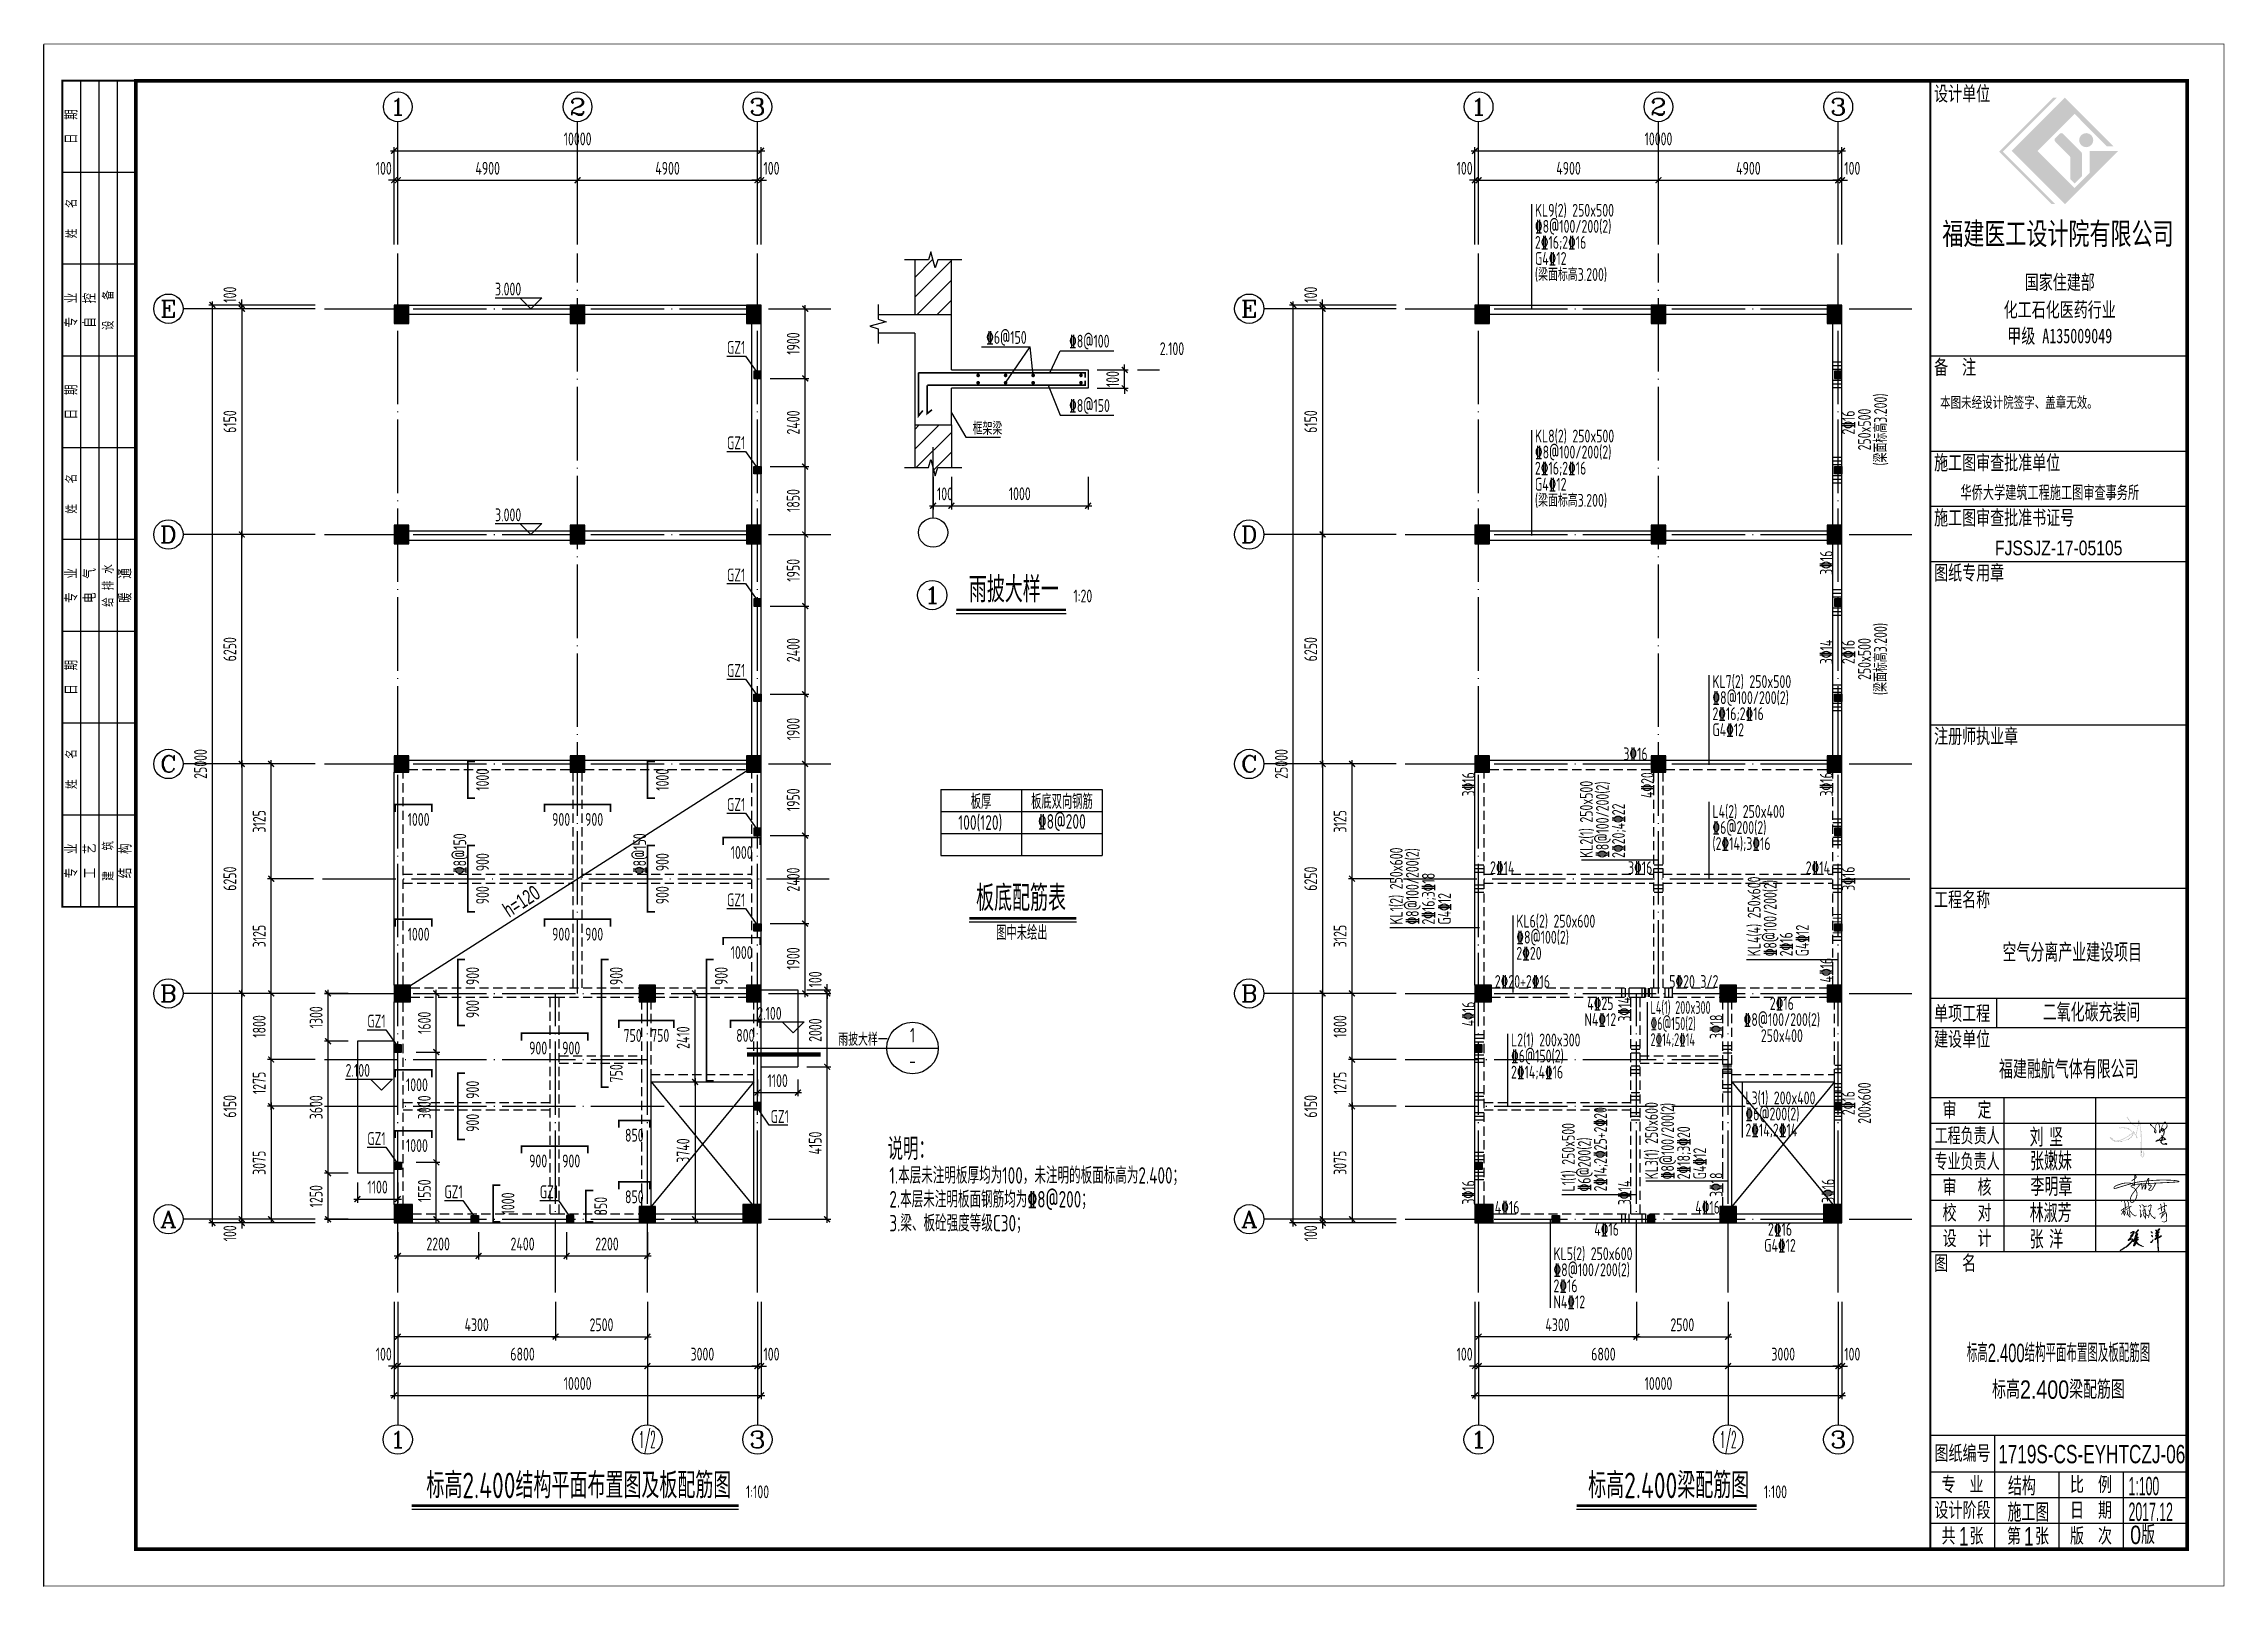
# Model space of a CAD drawing. Extents: x 287149 to 898857, y 100802 to 160212.
# Drawn here: x 710637 to 770057, y 100812 to 142832 of the extents above; entities that cross this region are included whole.
import ezdxf
from ezdxf.enums import TextEntityAlignment as Align

# ---------------------------------------------------------------- set-up
doc = ezdxf.new("R2010")
doc.units = 0
doc.header["$LTSCALE"] = 1000
doc.linetypes.add('3', pattern=[3.75, 2.5, -1.25])
doc.linetypes.add('DOTE', pattern=[2.42, 2, -0.2, 0.02, -0.2])
doc.layers.get('0').update_dxf_attribs({"linetype": 'CONTINUOUS'})
doc.layers.get('DEFPOINTS').update_dxf_attribs({"linetype": 'CONTINUOUS'})
for name, color, linetype in [('AXIS', 8, 'DOTE'), ('AXIS_DIM', 3, 'CONTINUOUS'), ('AXIS_TEXT', 3, 'CONTINUOUS'), ('COLU', 7, 'CONTINUOUS'), ('DIM', 3, 'CONTINUOUS'), ('FRAME', 3, 'CONTINUOUS'), ('GJ', 1, 'CONTINUOUS'), ('PUB_TEXT', 7, 'CONTINUOUS'), ('S_BEAM', 4, 'CONTINUOUS'), ('S_BEAMDASH', 134, '3'), ('S_BEAMDIMLOCAL', 7, 'CONTINUOUS'), ('S_BEAMDIMLOCALVER', 7, 'CONTINUOUS'), ('S_BEAMDIMMASS', 2, 'CONTINUOUS'), ('S_BEAMDIMMASSVER', 2, 'CONTINUOUS'), ('S_CL', 2, 'CONTINUOUS'), ('S_SUBBEAMHOOP', 1, 'CONTINUOUS'), ('TEXT', 7, 'CONTINUOUS'), ('THIN', 7, 'CONTINUOUS'), ('TK', 211, 'CONTINUOUS'), ('WALL', 6, 'CONTINUOUS'), ('填充', 8, 'CONTINUOUS'), ('审图中心证书', 7, 'CONTINUOUS'), ('文字', 7, 'CONTINUOUS'), ('板标注', 221, 'CONTINUOUS'), ('构造', 6, 'CONTINUOUS'), ('柱涂实', 54, 'CONTINUOUS'), ('流程图', 1, 'CONTINUOUS'), ('第三道尺寸线', 4, 'CONTINUOUS'), ('签字边框线', 4, 'CONTINUOUS'), ('零厚板', 7, 'CONTINUOUS')]:
    doc.layers.add(name, color=color, linetype=linetype)
for name, color, linetype, lineweight in [('rein', 1, 'CONTINUOUS', 18), ('S_SlabUpBar', 1, 'CONTINUOUS', 35), ('S_SlabUpBarDim', 84, 'CONTINUOUS', 25), ('S_SlabUpBarText', 7, 'CONTINUOUS', 25)]:
    doc.layers.add(name, color=color, linetype=linetype, lineweight=lineweight)
doc.styles.add('_AXIS', font='complex.shx', dxfattribs={"bigfont": 'gbcbig.shx'})
doc.styles.add('_HZTXT', font='tq__rshz.shx', dxfattribs={"width": 0.8, "bigfont": 'tq__hzdc.shx'})
doc.styles.add('_TCH_AXIS', font='COMPLEX', dxfattribs={"bigfont": 'GBCBIG'})
doc.styles.add('COMPLEX', font='COMPLEX')
doc.styles.add('DXFS', font='txt.shx', dxfattribs={"width": 0.7, "bigfont": 'dxfs.shx'})
doc.styles.add('FRAME', font='simhei.ttf', dxfattribs={"width": 0.7})
doc.styles.add('hztxt', font='tssdeng.shx', dxfattribs={"width": 0.7, "height": 10, "bigfont": 'hztxt.shx'})
doc.styles.add('TQ__Complex', font='tq__comp.shx')
doc.styles.add('TSSD_Dimension', font='tssdeng.shx', dxfattribs={"width": 0.7, "bigfont": 'hztxt.shx'})
doc.styles.add('TSSD_Label', font='tssdeng.shx', dxfattribs={"width": 0.7, "bigfont": 'aHzTXT.shx'})
doc.styles.add('TSSD_Num', font='Tssdeng.shx', dxfattribs={"width": 0.7, "bigfont": 'hztxt.shx'})
doc.styles.add('TSSD_Rein', font='tssdeng.shx', dxfattribs={"width": 0.7, "bigfont": 'hztxt.shx'})
doc.styles.add('ZSM-FF', font='SJRF', dxfattribs={"width": 0.7, "bigfont": 'HZF'})
doc.styles.add('黑体', font='simhei.ttf', dxfattribs={"width": 0.7})
doc.dimstyles.new('TSSD_100_100', dxfattribs={"dimtxt": 350, "dimasz": 150, "dimexe": 100, "dimexo": 250, "dimgap": 150, "dimtad": 1, "dimdec": 0, "dimzin": 0, "dimdsep": 46, "dimtxsty": 'TSSD_Dimension', "dimblk": 'ARCHTICK', "dimcen": 0, "dimdle": 100, "dimclrd": 3, "dimclre": 3, "dimclrt": 7, "dimadec": 0, "dimazin": 0, "dimtfac": 1, "dimtdec": 0, "dimtix": 1, "dimtmove": 2, "dimatfit": 3, "dimfxl": 0, "dimtolj": 1, "dimtzin": 0, "dimarcsym": 0})
doc.dimstyles.new('TSSD_20_100', dxfattribs={"dimtxt": 350, "dimasz": 150, "dimexe": 100, "dimexo": 250, "dimgap": 150, "dimtad": 1, "dimdec": 0, "dimlfac": 0.2, "dimzin": 0, "dimdsep": 46, "dimtxsty": 'TSSD_Dimension', "dimblk": 'ARCHTICK', "dimcen": 0, "dimdle": 100, "dimclrd": 256, "dimclre": 256, "dimclrt": 55, "dimadec": 0, "dimazin": 0, "dimtfac": 1, "dimtdec": 0, "dimtix": 1, "dimtmove": 2, "dimatfit": 3, "dimldrblk": '_tsdbk', "dimfxl": 0, "dimtolj": 1, "dimtzin": 0, "dimarcsym": 0})

msp = doc.modelspace()

# ---------------------------------------------------------------- texts
at = {"layer": 'PUB_TEXT', "style": '_HZTXT'}
for s, width, p in [('二氧化碳充装间', 0.8, (765107.971, 116191.708)), ('1719S-CS-EYHTCZJ-06', 0.7, (763893.967, 104164.42)), ('1', 0.7, (762825.665, 101924.447)), ('1', 0.7, (764599.392, 101924.447))]:
    msp.add_text(s, height=500, dxfattribs=dict(at, width=width)).set_placement(p)
at = {"layer": 'S_BEAMDIMLOCAL', "style": 'TSSD_Rein', "width": 0.7}
for s, height, p in [('3%%13216', 350, (754341.552, 123311.758)), ('2%%13214', 350, (750710.707, 120211.758)), ('3%%13216', 350, (754469.261, 120211.758)), ('2%%13214', 350, (759312.138, 120211.758)), ('5%%13220 3/2', 349.99999, (756271.199, 117111.758)), ('4%%13216', 350, (756311.971, 110961.758))]:
    msp.add_text(s, height=height, dxfattribs=at).set_placement(p, align=Align.RIGHT)
for s, height, p in [('2%%13220+2%%13216', 349.99999, (750177.495, 117111.758)), ('4%%13216', 350, (750177.495, 110961.758))]:
    msp.add_text(s, height=height, dxfattribs=at).set_placement(p)
for s, height, p in [('4%%13225', 350, (753053.731, 116861.658)), ('%%1328@100/200(2)', 349.99999, (757999.471, 116424.158)), ('2%%13216', 350, (757999.471, 116861.658)), ('N4%%13212', 350, (753053.731, 116424.158)), ('250x400', 350, (757999.471, 115986.658)), ('4%%13216', 350, (753224.471, 110711.658)), ('2%%13216', 350, (757949.471, 110711.658)), ('G4%%13212', 350, (757949.471, 110274.158))]:
    msp.add_text(s, height=height, dxfattribs=at).set_placement(p, align=Align.TOP_CENTER)
at = {"layer": 'S_BEAMDIMLOCALVER', "style": 'TSSD_Rein', "width": 0.7}
for s, height, p in [('(梁面标高3.200)', 349.99999, (760512.521, 132320.708)), ('2%%13216', 350, (759637.021, 132511.708)), ('250x500', 350, (760074.521, 132320.708)), ('2%%13216', 350, (759637.021, 126261.708)), ('250x500', 350, (760074.521, 126070.708)), ('(梁面标高3.200)', 349.99999, (760512.521, 126070.708)), ('3%%13216', 350, (759637.021, 120086.708)), ('2%%13216', 350, (759637.021, 113974.208)), ('200x600', 350, (760074.521, 113974.208))]:
    msp.add_text(s, height=height, rotation=89.99999846, dxfattribs=at).set_placement(p, align=Align.TOP_CENTER)
for s, p in [('3%%13216', (759386.921, 129022.301)), ('3%%13216', (749636.921, 122986.708)), ('4%%13220', (754511.921, 122986.708)), ('3%%13216', (759386.921, 122986.708)), ('4%%13216', (749636.921, 116736.708)), ('3%%13214', (753886.921, 116861.708)), ('3%%13218', (756386.921, 116387.148)), ('3%%13214', (753886.921, 111864.22))]:
    msp.add_text(s, height=350, rotation=89.99999846, dxfattribs=at).set_placement(p, align=Align.RIGHT)
msp.add_text('3%%13214', height=350, rotation=89.99999846, dxfattribs=at).set_placement((759386.921, 126261.708), align=Align.CENTER)
for s, p in [('4%%13216', (759386.921, 117258.369)), ('3%%13216', (749636.921, 111211.708)), ('3%%13218', (756386.921, 111417.509)), ('3%%13216', (759436.921, 111253.048))]:
    msp.add_text(s, height=350, rotation=89.99999846, dxfattribs=at).set_placement(p)
at = {"layer": 'S_BEAMDIMMASS', "style": 'TSSD_Rein'}
for s, height, width, p in [('KL9(2) 250x500', 349.99999, 0.7, (751271.092, 138118.008)), ('%%1328@100/200(2)', 349.99999, 0.7, (751271.092, 137680.508)), ('2%%13216;2%%13216', 349.99999, 0.7, (751271.092, 137243.008)), ('(梁面标高3.200)', 349.99999, 0.7, (751271.092, 136368.008)), ('G4%%13212', 350, 0.7, (751271.092, 136805.508)), ('KL8(2) 250x500', 349.99999, 0.7, (751271.092, 131968.008)), ('%%1328@100/200(2)', 349.99999, 0.7, (751271.092, 131530.508)), ('2%%13216;2%%13216', 349.99999, 0.7, (751271.092, 131093.008)), ('G4%%13212', 350, 0.7, (751271.092, 130655.508)), ('(梁面标高3.200)', 349.99999, 0.7, (751271.092, 130218.008)), ('KL7(2) 250x500', 349.99999, 0.7, (756106.97, 125280.508)), ('%%1328@100/200(2)', 349.99999, 0.7, (756106.97, 124843.008)), ('2%%13216;2%%13216', 349.99999, 0.7, (756106.97, 124405.508)), ('G4%%13212', 350, 0.7, (756106.97, 123968.008)), ('L4(2) 250x400', 349.99999, 0.7, (756106.97, 121743.008)), ('(2%%13214);3%%13216', 349.99999, 0.7, (756106.97, 120868.008)), ('%%1326@200(2)', 349.99999, 0.7, (756106.97, 121305.508)), ('KL6(2) 250x600', 349.99999, 0.7, (750764.06, 118755.435)), ('%%1328@100(2)', 349.99999, 0.7, (750764.06, 118317.935)), ('2%%13220', 350, 0.7, (750764.06, 117880.435)), ('L4(1) 200x300', 349.99999, 0.6, (754422.367, 116403.974)), ('L2(1) 200x300', 349.99999, 0.7, (750619.794, 115518.008)), ('2%%13214;2%%13214', 349.99999, 0.6, (754422.367, 115528.974)), ('%%1326@150(2)', 349.99999, 0.6, (754422.367, 115966.474)), ('%%1326@150(2)', 349.99999, 0.7, (750619.794, 115080.508)), ('2%%13214;4%%13216', 349.99999, 0.7, (750619.794, 114643.008)), ('L3(1) 200x400', 349.99999, 0.7, (757006.575, 113941.763)), ('%%1326@200(2)', 349.99999, 0.7, (757006.575, 113504.263)), ('2%%13214;2%%13214', 349.99999, 0.7, (757006.575, 113066.763)), ('KL5(2) 250x600', 349.99999, 0.7, (751776.971, 109696.754)), ('%%1328@100/200(2)', 349.99999, 0.7, (751776.971, 109259.254)), ('2%%13216', 350, 0.7, (751776.971, 108821.754)), ('N4%%13212', 350, 0.7, (751776.971, 108384.254))]:
    msp.add_text(s, height=height, dxfattribs=dict(at, width=width)).set_placement(p)
at = {"layer": 'S_BEAMDIMMASSVER', "style": 'TSSD_Rein', "width": 0.7}
for s, height, p in [('KL2(1) 250x500', 349.99999, (752847.333, 120652.985)), ('%%1328@100/200(2)', 349.99999, (753284.833, 120652.985)), ('2%%13220;4%%13222', 349.99999, (753722.333, 120652.985)), ('KL1(2) 250x600', 349.99999, (747668.171, 118836.708)), ('%%1328@100/200(2)', 349.99999, (748105.671, 118836.708)), ('2%%13216;3%%13218', 349.99999, (748543.171, 118836.708)), ('KL4(4) 250x600', 349.99999, (757418.171, 117971.89)), ('%%1328@100/200(2)', 349.99999, (757855.671, 117971.89)), ('G4%%13212', 350, (748980.671, 118836.708)), ('2%%13216', 350, (758293.171, 117971.89)), ('G4%%13212', 350, (758730.671, 117971.89)), ('2%%13214;2%%13225+2%%13220 ', 349.99999, (753230.671, 111568.369)), ('KL3(1) 250x600', 349.99999, (754623.357, 111898.152)), ('%%1328@100/200(2)', 349.99999, (755060.857, 111898.152)), ('L1(1) 250x500', 349.99999, (752355.671, 111568.369)), ('%%1326@200(2)', 349.99999, (752793.171, 111568.369)), ('2%%13218;3%%13220', 349.99999, (755498.357, 111898.152)), ('G4%%13212', 350, (755935.857, 111898.152))]:
    msp.add_text(s, height=height, rotation=89.99999846, dxfattribs=at).set_placement(p)
at = {"layer": 'S_SlabUpBarDim', "style": 'hztxt', "width": 0.7}
for s, p in [('1000', (722771.92, 122781.71)), ('1000', (727671.921, 122781.71)), ('900', (722771.921, 120536.71)), ('900', (727671.921, 120536.71)), ('900', (722771.921, 119636.71)), ('900', (727671.921, 119636.71)), ('900', (722501.921, 117436.708)), ('900', (726415.214, 117436.708)), ('900', (729276.631, 117436.708)), ('900', (722501.921, 116536.708)), ('750', (726415.214, 114786.708)), ('900', (722501.921, 114336.708)), ('900', (722501.921, 113436.708)), ('1000', (723464.281, 111241.708)), ('850', (725991.921, 111166.709))]:
    msp.add_text(s, height=350, rotation=89.99999846, dxfattribs=at).set_placement(p, align=Align.CENTER)
for s, p in [('1000', (720853.553, 121525.508)), ('900', (724736.971, 121525.508)), ('900', (725636.971, 121525.508)), ('1000', (729656.97, 120625.508)), ('1000', (720853.553, 118400.508)), ('900', (724736.971, 118400.508)), ('900', (725636.971, 118400.508)), ('1000', (729656.97, 117900.508)), ('750', (726686.971, 115642.258)), ('750', (727436.971, 115642.258)), ('800', (729756.97, 115642.258)), ('900', (724111.971, 115298.009)), ('900', (725011.971, 115298.009)), ('1000', (720808.46, 114298.009)), ('1000', (720808.46, 112643.023)), ('850', (726731.97, 112924.258)), ('900', (724111.972, 112223.009)), ('900', (725011.972, 112223.009)), ('850', (726731.972, 111246.759))]:
    msp.add_text(s, height=350, dxfattribs=at).set_placement(p, align=Align.CENTER)
at = {"layer": 'S_SlabUpBarText', "style": 'hztxt', "width": 0.7}
for p in [(722151.921, 120211.71), (727051.922, 120211.71)]:
    msp.add_text('%%1328@150', height=350, rotation=89.99999232, dxfattribs=at).set_placement(p)
at = {"layer": 'TEXT', "style": 'TSSD_Rein', "width": 0.7}
for s, height, p in [('\x846@150', 350, (736318.619, 134654.073)), ('\x848@100', 350, (738578.652, 134552.254)), ('GZ1', 350, (729257.13, 134383.545)), ('%%1328@150', 350, (738578.652, 132798.439)), ('框架梁', 350, (735950.953, 132176.517)), ('GZ1', 350, (729257.13, 131783.545)), ('GZ1', 350, (729257.13, 128183.545)), ('GZ1', 350, (729257.13, 125583.545)), ('GZ1', 350, (729257.13, 121933.545)), ('GZ1', 350, (729257.13, 119333.545)), ('图中未绘出', 400, (736592.197, 118414.807)), ('GZ1', 350, (719457.131, 116033.545)), ('GZ1', 350, (730445.657, 113434.871)), ('GZ1', 350, (719457.131, 112833.545)), ('GZ1', 350, (721557.131, 111383.545)), ('GZ1', 350, (724157.131, 111383.545))]:
    msp.add_text(s, height=height, dxfattribs=at).set_placement(p)
at = {"layer": 'TEXT', "linetype": 'ByBlock', "style": 'TSSD_Rein', "width": 0.7}
for s, p in [('雨披大样一', (738296.895, 127611.169)), ('板底配筋表', (738494.267, 119208.172)), ('标高2.400结构平面布置图及板配筋图', (729374.883, 103211.785)), ('标高2.400梁配筋图', (757110.303, 103211.785))]:
    msp.add_text(s, height=700, dxfattribs=at).set_placement(p, align=Align.RIGHT)
for s, p in [('1:20', (738696.895, 127611.169)), ('雨披大样一', (732288.95, 115535.123)), ('1:100', (729774.883, 103211.785)), ('1:100', (757510.303, 103211.785))]:
    msp.add_text(s, height=350, dxfattribs=at).set_placement(p)
at = {"layer": 'TEXT', "style": 'TQ__Complex', "width": 0.7}
msp.add_text('h=120', height=400, rotation=33, dxfattribs=at).set_placement((723323.736, 119021.853))
at = {"layer": 'THIN', "style": 'TSSD_Label', "width": 0.7}
for s, p in [('3.000', (722937.211, 135971.708)), ('3.000', (722937.211, 129821.708)), ('2.100', (730080.247, 116244.083)), ('2.100', (718865.092, 114690.863))]:
    msp.add_text(s, height=350, dxfattribs=at).set_placement(p)
at = {"layer": 'THIN', "style": 'TSSD_Rein', "width": 0.7}
msp.add_text('2.100', height=350, dxfattribs=at).set_placement((741714.063, 134346.469), align=Align.RIGHT)
at = {"layer": 'TK', "style": 'ZSM-FF'}
for s, width, p in [('标高2.400结构平面布置图及板配筋图', 0.6, (765536.971, 107194.708)), ('标高2.400梁配筋图', 0.8, (765536.971, 106194.708))]:
    msp.add_text(s, height=500, dxfattribs=dict(at, width=width)).set_placement(p, align=Align.MIDDLE)
at = {"layer": '板标注', "style": 'TSSD_Rein', "width": 0.7}
for s, height, p in [('板厚', 400, (735899.523, 121986.948)), ('板底双向钢筋', 400, (737543.374, 121986.948)), ('%%1328@200', 400, (737726.558, 121445.55)), ('说明：', 600, (733633.274, 112425.623)), ('1.本层未注明板厚均为100，未注明的板面标高为2.400；', 450, (733681.083, 111779.817)), ('2.本层未注明板面钢筋均为%%1328@200；', 450, (733681.083, 111129.817)), ('3.梁、板砼强度等级C30；', 450, (733681.083, 110479.817))]:
    msp.add_text(s, height=height, dxfattribs=at).set_placement(p)
msp.add_text('100(120)', height=400, dxfattribs=at).set_placement((736157.811, 121416.962), align=Align.CENTER)

# ---------------------------------------------------------------- blocks, each defined once
blk = doc.blocks.new('_ARCHTICK')
at = {"color": 0}
blk.add_lwpolyline([(-0.53, -0.53, 0.25, 0.25, 0), (0.53, 0.53, 0.5, 0.5, 0)], format="xyseb", dxfattribs=at)
blk = doc.blocks.new('*D230')
at = {"layer": 'AXIS_DIM', "color": 3, "lineweight": -2}
for p, q in [((720187, 139112), (725287, 139112)), ((720287, 137362), (720287, 139212)), ((725187, 137362), (725187, 139212))]:
    blk.add_line(p, q, dxfattribs=at)
at = {"layer": 'DEFPOINTS', "color": 0}
for p in [(725187, 139112), (720287, 137112), (725187, 137112)]:
    blk.add_point(p, dxfattribs=at)
at = {"layer": 'AXIS_DIM', "color": 3, "lineweight": -2, "xscale": 150, "yscale": 150, "zscale": 150, "rotation": 180}
blk.add_blockref('_ARCHTICK', (720287, 139112), dxfattribs=at)
at = {"layer": 'AXIS_DIM', "color": 3, "lineweight": -2, "xscale": 150, "yscale": 150, "zscale": 150}
blk.add_blockref('_ARCHTICK', (725187, 139112), dxfattribs=at)
at = {"layer": 'AXIS_DIM', "color": 7, "insert": (722737, 139437), "char_height": 350, "attachment_point": 5, "style": 'TSSD_Dimension'}
blk.add_mtext('\\A1;4900', dxfattribs=at)
blk = doc.blocks.new('*D231')
at = {"layer": 'AXIS_DIM', "color": 3, "lineweight": -2}
for p, q in [((725087, 139112), (730187, 139112)), ((725187, 137362), (725187, 139212)), ((730087, 137362), (730087, 139212))]:
    blk.add_line(p, q, dxfattribs=at)
at = {"layer": 'DEFPOINTS', "color": 0}
for p in [(730087, 139112), (725187, 137112), (730087, 137112)]:
    blk.add_point(p, dxfattribs=at)
at = {"layer": 'AXIS_DIM', "color": 3, "lineweight": -2, "xscale": 150, "yscale": 150, "zscale": 150, "rotation": 180}
blk.add_blockref('_ARCHTICK', (725187, 139112), dxfattribs=at)
at = {"layer": 'AXIS_DIM', "color": 3, "lineweight": -2, "xscale": 150, "yscale": 150, "zscale": 150}
blk.add_blockref('_ARCHTICK', (730087, 139112), dxfattribs=at)
at = {"layer": 'AXIS_DIM', "color": 7, "insert": (727637, 139437), "char_height": 350, "attachment_point": 5, "style": 'TSSD_Dimension'}
blk.add_mtext('\\A1;4900', dxfattribs=at)
blk = doc.blocks.new('*D232')
at = {"layer": 'AXIS_DIM', "color": 3, "lineweight": -2}
for p, q in [((716037, 110712), (716037, 117062)), ((718037, 116962), (715937, 116962)), ((718037, 110812), (715937, 110812))]:
    blk.add_line(p, q, dxfattribs=at)
at = {"layer": 'DEFPOINTS', "color": 0}
for p in [(716037, 116962), (718287, 116962), (718287, 110812)]:
    blk.add_point(p, dxfattribs=at)
at = {"layer": 'AXIS_DIM', "color": 3, "lineweight": -2, "xscale": 150, "yscale": 150, "zscale": 150}
for p, rotation in [((716037, 116962), 90), ((716037, 110812), 270)]:
    blk.add_blockref('_ARCHTICK', p, dxfattribs=dict(at, rotation=rotation))
at = {"layer": 'AXIS_DIM', "color": 7, "insert": (715712, 113887), "char_height": 350, "attachment_point": 5, "rotation": 90, "style": 'TSSD_Dimension'}
blk.add_mtext('\\A1;6150', dxfattribs=at)
blk = doc.blocks.new('*D233')
at = {"layer": 'AXIS_DIM', "color": 3, "lineweight": -2}
for p, q in [((718037, 123212), (715937, 123212)), ((716037, 123312), (716037, 116862)), ((718037, 116962), (715937, 116962))]:
    blk.add_line(p, q, dxfattribs=at)
at = {"layer": 'DEFPOINTS', "color": 0}
for p in [(718287, 123212), (716037, 116962), (718287, 116962)]:
    blk.add_point(p, dxfattribs=at)
at = {"layer": 'AXIS_DIM', "color": 3, "lineweight": -2, "xscale": 150, "yscale": 150, "zscale": 150}
for p, rotation in [((716037, 123212), 90), ((716037, 116962), 270)]:
    blk.add_blockref('_ARCHTICK', p, dxfattribs=dict(at, rotation=rotation))
at = {"layer": 'AXIS_DIM', "color": 7, "insert": (715712, 120087), "char_height": 350, "attachment_point": 5, "rotation": 90, "style": 'TSSD_Dimension'}
blk.add_mtext('\\A1;6250', dxfattribs=at)
blk = doc.blocks.new('*D234')
at = {"layer": 'AXIS_DIM', "color": 3, "lineweight": -2}
for p, q in [((718037, 135612), (715937, 135612)), ((716037, 135712), (716037, 129362)), ((718037, 129462), (715937, 129462))]:
    blk.add_line(p, q, dxfattribs=at)
at = {"layer": 'DEFPOINTS', "color": 0}
for p in [(718287, 135612), (716037, 129462), (718287, 129462)]:
    blk.add_point(p, dxfattribs=at)
at = {"layer": 'AXIS_DIM', "color": 3, "lineweight": -2, "xscale": 150, "yscale": 150, "zscale": 150}
for p, rotation in [((716037, 135612), 90), ((716037, 129462), 270)]:
    blk.add_blockref('_ARCHTICK', p, dxfattribs=dict(at, rotation=rotation))
at = {"layer": 'AXIS_DIM', "color": 7, "insert": (715712, 132537), "char_height": 350, "attachment_point": 5, "rotation": 90, "style": 'TSSD_Dimension'}
blk.add_mtext('\\A1;6150', dxfattribs=at)
blk = doc.blocks.new('*D235')
at = {"layer": 'AXIS_DIM', "color": 3, "lineweight": -2}
for p, q in [((720087, 139912), (730287, 139912)), ((720187, 137362), (720187, 140012)), ((730187, 137362), (730187, 140012))]:
    blk.add_line(p, q, dxfattribs=at)
at = {"layer": 'DEFPOINTS', "color": 0}
for p in [(730187, 139912), (720187, 137112), (730187, 137112)]:
    blk.add_point(p, dxfattribs=at)
at = {"layer": 'AXIS_DIM', "color": 3, "lineweight": -2, "xscale": 150, "yscale": 150, "zscale": 150, "rotation": 180}
blk.add_blockref('_ARCHTICK', (720187, 139912), dxfattribs=at)
at = {"layer": 'AXIS_DIM', "color": 3, "lineweight": -2, "xscale": 150, "yscale": 150, "zscale": 150}
blk.add_blockref('_ARCHTICK', (730187, 139912), dxfattribs=at)
at = {"layer": 'AXIS_DIM', "color": 7, "insert": (725187, 140237), "char_height": 350, "attachment_point": 5, "style": 'TSSD_Dimension'}
blk.add_mtext('\\A1;10000', dxfattribs=at)
blk = doc.blocks.new('*D236')
at = {"layer": 'AXIS_DIM', "color": 3, "lineweight": -2}
for p, q in [((718037, 135712), (715137, 135712)), ((715237, 110612), (715237, 135812)), ((718037, 110712), (715137, 110712))]:
    blk.add_line(p, q, dxfattribs=at)
at = {"layer": 'DEFPOINTS', "color": 0}
for p in [(715237, 135712), (718287, 135712), (718287, 110712)]:
    blk.add_point(p, dxfattribs=at)
at = {"layer": 'AXIS_DIM', "color": 3, "lineweight": -2, "xscale": 150, "yscale": 150, "zscale": 150}
for p, rotation in [((715237, 135712), 90), ((715237, 110712), 270)]:
    blk.add_blockref('_ARCHTICK', p, dxfattribs=dict(at, rotation=rotation))
at = {"layer": 'AXIS_DIM', "color": 7, "insert": (714912, 123212), "char_height": 350, "attachment_point": 5, "rotation": 90, "style": 'TSSD_Dimension'}
blk.add_mtext('\\A1;25000', dxfattribs=at)
blk = doc.blocks.new('*D237')
at = {"layer": 'AXIS_DIM', "color": 3, "lineweight": -2}
for p, q in [((718037, 110812), (715937, 110812)), ((718037, 110712), (715937, 110712)), ((716037, 110812), (716037, 110962)), ((716037, 110812), (716037, 110712)), ((716037, 110712), (716037, 110562))]:
    blk.add_line(p, q, dxfattribs=at)
at = {"layer": 'DEFPOINTS', "color": 0}
for p in [(716037, 110712), (718287, 110812), (718287, 110712)]:
    blk.add_point(p, dxfattribs=at)
at = {"layer": 'AXIS_DIM', "color": 3, "lineweight": -2, "xscale": 150, "yscale": 150, "zscale": 150}
for p, rotation in [((716037, 110812), 270), ((716037, 110712), 90)]:
    blk.add_blockref('_ARCHTICK', p, dxfattribs=dict(at, rotation=rotation))
at = {"layer": 'AXIS_DIM', "color": 7, "insert": (715712, 110429), "char_height": 350, "attachment_point": 5, "rotation": 90, "style": 'TSSD_Dimension'}
blk.add_mtext('\\A1;100', dxfattribs=at)
blk = doc.blocks.new('*D238')
at = {"layer": 'AXIS_DIM', "color": 3, "lineweight": -2}
for p, q in [((718037, 135712), (715937, 135712)), ((718037, 135612), (715937, 135612)), ((716037, 135712), (716037, 135862)), ((716037, 135612), (716037, 135712)), ((716037, 135612), (716037, 135462))]:
    blk.add_line(p, q, dxfattribs=at)
at = {"layer": 'DEFPOINTS', "color": 0}
for p in [(716037, 135712), (718287, 135712), (718287, 135612)]:
    blk.add_point(p, dxfattribs=at)
at = {"layer": 'AXIS_DIM', "color": 3, "lineweight": -2, "xscale": 150, "yscale": 150, "zscale": 150}
for p, rotation in [((716037, 135712), 270), ((716037, 135612), 90)]:
    blk.add_blockref('_ARCHTICK', p, dxfattribs=dict(at, rotation=rotation))
at = {"layer": 'AXIS_DIM', "color": 7, "insert": (715712, 135994), "char_height": 350, "attachment_point": 5, "rotation": 90, "style": 'TSSD_Dimension'}
blk.add_mtext('\\A1;100', dxfattribs=at)
blk = doc.blocks.new('*D239')
at = {"layer": 'AXIS_DIM', "color": 3, "lineweight": -2}
for p, q in [((730087, 139112), (729937, 139112)), ((730087, 137362), (730087, 139212)), ((730087, 139112), (730187, 139112)), ((730187, 137362), (730187, 139212)), ((730187, 139112), (730337, 139112))]:
    blk.add_line(p, q, dxfattribs=at)
at = {"layer": 'DEFPOINTS', "color": 0}
for p in [(730187, 139112), (730087, 137112), (730187, 137112)]:
    blk.add_point(p, dxfattribs=at)
at = {"layer": 'AXIS_DIM', "color": 3, "lineweight": -2, "xscale": 150, "yscale": 150, "zscale": 150}
blk.add_blockref('_ARCHTICK', (730087, 139112), dxfattribs=at)
at = {"layer": 'AXIS_DIM', "color": 3, "lineweight": -2, "xscale": 150, "yscale": 150, "zscale": 150, "rotation": 180}
blk.add_blockref('_ARCHTICK', (730187, 139112), dxfattribs=at)
at = {"layer": 'AXIS_DIM', "color": 7, "insert": (730469, 139437), "char_height": 350, "attachment_point": 5, "style": 'TSSD_Dimension'}
blk.add_mtext('\\A1;100', dxfattribs=at)
blk = doc.blocks.new('*D240')
at = {"layer": 'AXIS_DIM', "color": 3, "lineweight": -2}
for p, q in [((720187, 139112), (720037, 139112)), ((720187, 137362), (720187, 139212)), ((720287, 139112), (720187, 139112)), ((720287, 137362), (720287, 139212)), ((720287, 139112), (720437, 139112))]:
    blk.add_line(p, q, dxfattribs=at)
at = {"layer": 'DEFPOINTS', "color": 0}
for p in [(720187, 139112), (720187, 137112), (720287, 137112)]:
    blk.add_point(p, dxfattribs=at)
at = {"layer": 'AXIS_DIM', "color": 3, "lineweight": -2, "xscale": 150, "yscale": 150, "zscale": 150}
blk.add_blockref('_ARCHTICK', (720187, 139112), dxfattribs=at)
at = {"layer": 'AXIS_DIM', "color": 3, "lineweight": -2, "xscale": 150, "yscale": 150, "zscale": 150, "rotation": 180}
blk.add_blockref('_ARCHTICK', (720287, 139112), dxfattribs=at)
at = {"layer": 'AXIS_DIM', "color": 7, "insert": (719905, 139437), "char_height": 350, "attachment_point": 5, "style": 'TSSD_Dimension'}
blk.add_mtext('\\A1;100', dxfattribs=at)
blk = doc.blocks.new('_AXISO')
blk.add_circle((0, 0), 0.5)
at = {"layer": 'AXIS_TEXT', "style": 'COMPLEX', "width": 1.041667}
blk.add_attdef('A', text='', height=0.56, dxfattribs=at).set_placement((-0.25, -0.28), (0.25, -0.28), align=Align.FIT)
blk = doc.blocks.new('*D241')
at = {"layer": 'AXIS_DIM', "color": 3, "lineweight": -2}
for p, q in [((716037, 123112), (716037, 129562)), ((718037, 129462), (715937, 129462)), ((718037, 123212), (715937, 123212))]:
    blk.add_line(p, q, dxfattribs=at)
at = {"layer": 'DEFPOINTS', "color": 0}
for p in [(716037, 129462), (718287, 129462), (718287, 123212)]:
    blk.add_point(p, dxfattribs=at)
at = {"layer": 'AXIS_DIM', "color": 3, "lineweight": -2, "xscale": 150, "yscale": 150, "zscale": 150}
for p, rotation in [((716037, 129462), 90), ((716037, 123212), 270)]:
    blk.add_blockref('_ARCHTICK', p, dxfattribs=dict(at, rotation=rotation))
at = {"layer": 'AXIS_DIM', "color": 7, "insert": (715712, 126337), "char_height": 350, "attachment_point": 5, "rotation": 90, "style": 'TSSD_Dimension'}
blk.add_mtext('\\A1;6250', dxfattribs=at)
blk = doc.blocks.new('*D242')
at = {"layer": 'AXIS_DIM', "color": 3, "lineweight": -2}
for p, q in [((720287, 108562), (720287, 106712)), ((727087, 108562), (727087, 106712)), ((720187, 106812), (727187, 106812))]:
    blk.add_line(p, q, dxfattribs=at)
at = {"layer": 'DEFPOINTS', "color": 0}
for p in [(720287, 108812), (727087, 108812), (727087, 106812)]:
    blk.add_point(p, dxfattribs=at)
at = {"layer": 'AXIS_DIM', "color": 3, "lineweight": -2, "xscale": 150, "yscale": 150, "zscale": 150, "rotation": 180}
blk.add_blockref('_ARCHTICK', (720287, 106812), dxfattribs=at)
at = {"layer": 'AXIS_DIM', "color": 3, "lineweight": -2, "xscale": 150, "yscale": 150, "zscale": 150}
blk.add_blockref('_ARCHTICK', (727087, 106812), dxfattribs=at)
at = {"layer": 'AXIS_DIM', "color": 7, "insert": (723687, 107137), "char_height": 350, "attachment_point": 5, "style": 'TSSD_Dimension'}
blk.add_mtext('\\A1;6800', dxfattribs=at)
blk = doc.blocks.new('*D243')
at = {"layer": 'AXIS_DIM', "color": 3, "lineweight": -2}
for p, q in [((727087, 108562), (727087, 106712)), ((730087, 108562), (730087, 106712)), ((726987, 106812), (730187, 106812))]:
    blk.add_line(p, q, dxfattribs=at)
at = {"layer": 'DEFPOINTS', "color": 0}
for p in [(727087, 108812), (730087, 108812), (730087, 106812)]:
    blk.add_point(p, dxfattribs=at)
at = {"layer": 'AXIS_DIM', "color": 3, "lineweight": -2, "xscale": 150, "yscale": 150, "zscale": 150, "rotation": 180}
blk.add_blockref('_ARCHTICK', (727087, 106812), dxfattribs=at)
at = {"layer": 'AXIS_DIM', "color": 3, "lineweight": -2, "xscale": 150, "yscale": 150, "zscale": 150}
blk.add_blockref('_ARCHTICK', (730087, 106812), dxfattribs=at)
at = {"layer": 'AXIS_DIM', "color": 7, "insert": (728587, 107137), "char_height": 350, "attachment_point": 5, "style": 'TSSD_Dimension'}
blk.add_mtext('\\A1;3000', dxfattribs=at)
blk = doc.blocks.new('*D244')
at = {"layer": 'AXIS_DIM', "color": 3, "lineweight": -2}
for p, q in [((720187, 108562), (720187, 105912)), ((730187, 108562), (730187, 105912)), ((720087, 106012), (730287, 106012))]:
    blk.add_line(p, q, dxfattribs=at)
at = {"layer": 'DEFPOINTS', "color": 0}
for p in [(720187, 108812), (730187, 108812), (730187, 106012)]:
    blk.add_point(p, dxfattribs=at)
at = {"layer": 'AXIS_DIM', "color": 3, "lineweight": -2, "xscale": 150, "yscale": 150, "zscale": 150, "rotation": 180}
blk.add_blockref('_ARCHTICK', (720187, 106012), dxfattribs=at)
at = {"layer": 'AXIS_DIM', "color": 3, "lineweight": -2, "xscale": 150, "yscale": 150, "zscale": 150}
blk.add_blockref('_ARCHTICK', (730187, 106012), dxfattribs=at)
at = {"layer": 'AXIS_DIM', "color": 7, "insert": (725187, 106337), "char_height": 350, "attachment_point": 5, "style": 'TSSD_Dimension'}
blk.add_mtext('\\A1;10000', dxfattribs=at)
blk = doc.blocks.new('*D245')
at = {"layer": 'AXIS_DIM', "color": 3, "lineweight": -2}
for p, q in [((730087, 108562), (730087, 106712)), ((730187, 108562), (730187, 106712)), ((730087, 106812), (729937, 106812)), ((730087, 106812), (730187, 106812)), ((730187, 106812), (730337, 106812))]:
    blk.add_line(p, q, dxfattribs=at)
at = {"layer": 'DEFPOINTS', "color": 0}
for p in [(730087, 108812), (730187, 108812), (730187, 106812)]:
    blk.add_point(p, dxfattribs=at)
at = {"layer": 'AXIS_DIM', "color": 3, "lineweight": -2, "xscale": 150, "yscale": 150, "zscale": 150}
blk.add_blockref('_ARCHTICK', (730087, 106812), dxfattribs=at)
at = {"layer": 'AXIS_DIM', "color": 3, "lineweight": -2, "xscale": 150, "yscale": 150, "zscale": 150, "rotation": 180}
blk.add_blockref('_ARCHTICK', (730187, 106812), dxfattribs=at)
at = {"layer": 'AXIS_DIM', "color": 7, "insert": (730469, 107137), "char_height": 350, "attachment_point": 5, "style": 'TSSD_Dimension'}
blk.add_mtext('\\A1;100', dxfattribs=at)
blk = doc.blocks.new('*D246')
at = {"layer": 'AXIS_DIM', "color": 3, "lineweight": -2}
for p, q in [((720187, 108562), (720187, 106712)), ((720287, 108562), (720287, 106712)), ((720187, 106812), (720037, 106812)), ((720287, 106812), (720187, 106812)), ((720287, 106812), (720437, 106812))]:
    blk.add_line(p, q, dxfattribs=at)
at = {"layer": 'DEFPOINTS', "color": 0}
for p in [(720187, 108812), (720287, 108812), (720187, 106812)]:
    blk.add_point(p, dxfattribs=at)
at = {"layer": 'AXIS_DIM', "color": 3, "lineweight": -2, "xscale": 150, "yscale": 150, "zscale": 150}
blk.add_blockref('_ARCHTICK', (720187, 106812), dxfattribs=at)
at = {"layer": 'AXIS_DIM', "color": 3, "lineweight": -2, "xscale": 150, "yscale": 150, "zscale": 150, "rotation": 180}
blk.add_blockref('_ARCHTICK', (720287, 106812), dxfattribs=at)
at = {"layer": 'AXIS_DIM', "color": 7, "insert": (719905, 107137), "char_height": 350, "attachment_point": 5, "style": 'TSSD_Dimension'}
blk.add_mtext('\\A1;100', dxfattribs=at)
blk = doc.blocks.new('张洋')
at = {"lineweight": 9}
h = blk.add_hatch(color=4, dxfattribs=at)
h.paths.add_polyline_path([(1319, 100), (1323, 105), (1371, 81), (1419, 47), (1410, 23), (1391, 9), (1333, -73), (1232, -183), (1232, -193), (1203, -212), (1199, -197), (1208, -164), (1247, -101), (1256, -53), (1290, -1), (1299, 47), (1314, 62), (1319, 100)], flags=16)
h.paths.add_polyline_path([(2773, 134), (2763, 139), (2759, 129), (2768, 124), (2773, 134)], flags=17)
h.paths.add_polyline_path([(2941, 302), (2936, 307), (2917, 297), (2912, 273), (2821, 153), (2787, 95), (2778, 91), (2773, 110), (2759, 115), (2749, 95), (2739, 95), (2725, 76), (2754, 43), (2797, 43), (2821, 67), (2922, 239), (2922, 254), (2941, 283), (2941, 302)])
h.paths.add_polyline_path([(1328, 479), (1333, 479), (1333, 465), (1319, 451), (1328, 479)], flags=16)
h.paths.add_polyline_path([(1405, 542), (1410, 542), (1371, 499), (1405, 542)], flags=16)
h.paths.add_polyline_path([(3325, 566), (3330, 571), (3339, 475), (3200, 403), (3205, 422), (3243, 460), (3325, 566)], flags=16)
h.paths.add_polyline_path([(2826, 681), (2816, 686), (2816, 652), (2864, 623), (2869, 585), (2883, 580), (2903, 619), (2898, 643), (2879, 662), (2850, 667), (2826, 681)])
edge = h.paths.add_edge_path(flags=16)
edge.add_line((3387, 700), (3383, 700))
h.paths.add_polyline_path([(2787, 1036), (2783, 1041), (2759, 1031), (2759, 1012), (2797, 983), (2821, 931), (2821, 902), (2835, 897), (2850, 921), (2855, 964), (2840, 1003), (2811, 1031), (2787, 1036)])
h.paths.add_polyline_path([(3215, 1185), (3210, 1190), (3191, 1190), (3176, 1175), (3186, 1142), (3234, 1094), (3263, 1094), (3272, 1113), (3243, 1142), (3239, 1166), (3215, 1185)], flags=17)
h.paths.add_polyline_path([(1602, 1199), (1597, 1204), (1578, 1204), (1554, 1166), (1463, 1070), (1362, 940), (1362, 931), (1381, 916), (1386, 945), (1429, 969), (1429, 911), (1362, 681), (1275, 470), (1266, 407), (1285, 388), (1256, 355), (1271, 326), (1251, 316), (1194, 249), (1103, 167), (1103, 158), (1117, 143), (1155, 153), (1304, 307), (1323, 316), (1333, 297), (1323, 215), (1309, 196), (1280, 81), (1251, 33), (1242, -10), (1194, -116), (1155, -178), (1155, -226), (1165, -241), (1184, -250), (1223, -250), (1242, -241), (1290, -188), (1314, -154), (1319, -135), (1347, -116), (1347, -101), (1367, -68), (1381, -63), (1395, -34), (1448, 23), (1501, -20), (1525, -53), (1539, -58), (1573, -97), (1659, -159), (1847, -260), (2005, -313), (2072, -317), (2082, -308), (2067, -293), (1971, -265), (1909, -231), (1875, -226), (1779, -178), (1635, -87), (1477, 57), (1472, 71), (1501, 110), (1501, 124), (1487, 129), (1467, 95), (1448, 81), (1405, 110), (1352, 129), (1453, 215), (1487, 239), (1530, 297), (1554, 307), (1578, 340), (1578, 355), (1563, 369), (1549, 369), (1511, 316), (1352, 167), (1347, 191), (1371, 230), (1376, 316), (1367, 355), (1434, 393), (1458, 417), (1520, 436), (1583, 489), (1592, 513), (1583, 523), (1554, 527), (1520, 499), (1429, 451), (1400, 417), (1376, 417), (1357, 403), (1338, 407), (1352, 417), (1371, 455), (1448, 537), (1487, 595), (1472, 623), (1453, 628), (1448, 638), (1482, 691), (1511, 715), (1520, 743), (1544, 763), (1568, 825), (1563, 835), (1530, 844), (1491, 825), (1458, 796), (1448, 772), (1448, 743), (1463, 729), (1491, 758), (1491, 777), (1501, 787), (1515, 782), (1458, 710), (1371, 566), (1357, 561), (1371, 590), (1376, 628), (1391, 643), (1424, 734), (1434, 787), (1472, 902), (1477, 1022), (1511, 1051), (1511, 1060), (1544, 1084), (1611, 1175), (1611, 1195), (1602, 1199)])
h.paths.add_polyline_path([(3541, 1305), (3536, 1310), (3522, 1310), (3512, 1286), (3469, 1267), (3450, 1238), (3383, 1171), (3335, 1094), (3311, 1070), (3287, 1017), (3200, 902), (3186, 863), (3205, 844), (3243, 844), (3311, 883), (3354, 921), (3397, 940), (3368, 887), (3335, 883), (3325, 863), (3335, 825), (3330, 729), (3301, 705), (3234, 671), (3287, 748), (3282, 758), (3272, 758), (3267, 743), (3258, 743), (3219, 710), (3176, 657), (3181, 643), (3200, 628), (3243, 628), (3272, 638), (3311, 667), (3330, 667), (3330, 619), (3258, 523), (3104, 359), (3104, 350), (3119, 335), (3181, 340), (3205, 359), (3330, 422), (3344, 422), (3359, 307), (3354, 268), (3363, 215), (3373, -250), (3383, -308), (3407, -673), (3440, -788), (3455, -807), (3469, -807), (3479, -788), (3455, -716), (3450, -634), (3440, -610), (3431, -389), (3421, -380), (3421, -125), (3411, -111), (3411, -39), (3421, -25), (3411, 38), (3416, 105), (3407, 163), (3411, 220), (3392, 441), (3397, 460), (3445, 479), (3483, 503), (3493, 518), (3531, 523), (3575, 556), (3618, 571), (3699, 623), (3680, 647), (3661, 647), (3551, 590), (3512, 561), (3488, 561), (3421, 518), (3387, 508), (3383, 643), (3445, 719), (3445, 739), (3421, 758), (3378, 758), (3383, 825), (3397, 844), (3397, 859), (3378, 878), (3450, 959), (3479, 974), (3493, 998), (3479, 1027), (3459, 1027), (3435, 1012), (3397, 1003), (3378, 979), (3344, 964), (3234, 883), (3277, 940), (3282, 959), (3354, 1065), (3368, 1075), (3383, 1108), (3416, 1137), (3426, 1161), (3546, 1262), (3541, 1305)])
edge = h.paths.add_edge_path()
edge.add_line((906, 911), (925, 945))
edge.add_line((925, 945), (978, 979))
edge.add_line((978, 979), (1088, 1031))
edge.add_line((1088, 1031), (1112, 1031))
edge.add_line((1112, 1031), (1151, 1046))
edge.add_line((1151, 1046), (1155, 1041))
edge.add_line((906, 911), (915, 902))
edge.add_line((1155, 1041), (1203, 1041))
edge.add_line((1203, 1041), (1242, 1012))
edge.add_line((1242, 1012), (1237, 955))
edge.add_line((1237, 955), (1189, 873))
edge.add_line((1189, 873), (1103, 791))
edge.add_line((1103, 791), (1098, 772))
edge.add_line((1098, 772), (1117, 758))
edge.add_line((1117, 758), (1117, 724))
edge.add_line((1117, 724), (1103, 695))
edge.add_line((1103, 695), (997, 580))
edge.add_line((997, 580), (906, 460))
edge.add_line((906, 460), (752, 287))
edge.add_line((752, 287), (819, 326))
edge.add_line((819, 326), (882, 345))
edge.add_line((882, 345), (939, 374))
edge.add_line((939, 374), (987, 383))
edge.add_line((987, 383), (1059, 379))
edge.add_line((1059, 379), (1107, 355))
edge.add_line((1107, 355), (1131, 321))
edge.add_line((1131, 321), (1122, 283))
edge.add_line((1122, 283), (1088, 220))
edge.add_line((1088, 220), (1035, 167))
edge.add_line((1035, 167), (1002, 115))
edge.add_line((1002, 115), (954, 62))
edge.add_line((954, 62), (887, -1))
edge.add_line((887, -1), (829, -73))
edge.add_line((829, -73), (647, -241))
edge.add_line((647, -241), (498, -356))
edge.add_line((498, -356), (330, -461))
edge.add_line((330, -461), (272, -509))
edge.add_line((272, -509), (224, -533))
edge.add_line((224, -533), (143, -591))
edge.add_line((143, -591), (119, -596))
edge.add_line((119, -596), (90, -620))
edge.add_line((90, -620), (27, -653))
edge.add_line((27, -653), (-25, -673))
edge.add_line((-25, -673), (-35, -663))
edge.add_line((-35, -663), (-30, -677))
edge.add_line((-30, -677), (-40, -682))
edge.add_line((-40, -682), (-49, -663))
edge.add_line((-49, -663), (-35, -644))
edge.add_line((-35, -644), (138, -553))
edge.add_line((138, -553), (243, -481))
edge.add_line((243, -481), (272, -471))
edge.add_line((272, -471), (287, -452))
edge.add_line((287, -452), (311, -442))
edge.add_line((311, -442), (373, -394))
edge.add_line((373, -394), (407, -380))
edge.add_line((407, -380), (479, -322))
edge.add_line((479, -322), (488, -322))
edge.add_line((488, -322), (527, -284))
edge.add_line((527, -284), (565, -265))
edge.add_line((565, -265), (685, -154))
edge.add_line((685, -154), (699, -149))
edge.add_line((699, -149), (810, -44))
edge.add_line((810, -44), (863, 28))
edge.add_line((863, 28), (959, 119))
edge.add_line((959, 119), (973, 148))
edge.add_line((973, 148), (1002, 172))
edge.add_line((1002, 172), (1021, 211))
edge.add_line((1021, 211), (1050, 239))
edge.add_line((1050, 239), (1074, 278))
edge.add_line((1074, 278), (1083, 321))
edge.add_line((1083, 321), (1064, 335))
edge.add_line((1064, 335), (983, 345))
edge.add_line((983, 345), (810, 278))
edge.add_line((810, 278), (757, 239))
edge.add_line((757, 239), (695, 244))
edge.add_line((695, 244), (680, 263))
edge.add_line((680, 263), (810, 398))
edge.add_line((810, 398), (839, 441))
edge.add_line((839, 441), (915, 523))
edge.add_line((915, 523), (935, 556))
edge.add_line((935, 556), (1026, 657))
edge.add_line((1026, 657), (1069, 719))
edge.add_line((1069, 719), (1035, 719))
edge.add_line((1035, 719), (1021, 705))
edge.add_line((1021, 705), (1021, 695))
edge.add_line((1021, 695), (954, 638))
edge.add_line((954, 638), (925, 633))
edge.add_line((925, 633), (911, 647))
edge.add_line((911, 647), (911, 657))
edge.add_line((911, 657), (987, 719))
edge.add_line((987, 719), (997, 719))
edge.add_line((997, 719), (1002, 734))
edge.add_line((1002, 734), (1055, 777))
edge.add_line((1055, 777), (1093, 830))
edge.add_line((1093, 830), (1165, 907))
edge.add_line((1165, 907), (1194, 964))
edge.add_line((1194, 964), (1194, 993))
edge.add_line((1194, 993), (1184, 1003))
edge.add_line((1184, 1003), (1127, 998))
edge.add_line((1127, 998), (1050, 969))
edge.add_line((1050, 969), (1035, 955))
edge.add_line((1035, 955), (1021, 955))
edge.add_line((1021, 955), (939, 902))
edge.add_line((939, 902), (915, 902))
edge.add_line((915, 902), (915, 902))
at = {"color": 4, "lineweight": 9}
blk.add_line((906, 911, 31107534), (915, 902, 31107534), dxfattribs=at)
at = {"color": 4, "lineweight": 9, "elevation": 31107534}
for points in [[(915, 902), (915, 902), (939, 902), (1021, 955), (1035, 955), (1050, 969), (1127, 998), (1184, 1003), (1194, 993), (1194, 964), (1165, 907), (1093, 830), (1055, 777), (1002, 734), (997, 719), (987, 719), (911, 657), (911, 647), (925, 633), (954, 638), (1021, 695), (1021, 705), (1035, 719), (1069, 719), (1026, 657), (935, 556), (915, 523), (839, 441), (810, 398), (680, 263), (695, 244), (757, 239), (810, 278), (983, 345), (1064, 335), (1083, 321), (1074, 278), (1050, 239), (1021, 211), (1002, 172), (973, 148), (959, 119), (863, 28), (810, -44), (699, -149), (685, -154), (565, -265), (527, -284), (488, -322), (479, -322), (407, -380), (373, -394), (311, -442), (287, -452), (272, -471), (243, -481), (138, -553), (-35, -644), (-49, -663), (-40, -682), (-30, -677), (-35, -663), (-25, -673), (27, -653), (90, -620), (119, -596), (143, -591), (224, -533), (272, -509), (330, -461), (498, -356), (647, -241), (829, -73), (887, -1), (954, 62), (1002, 115), (1035, 167), (1088, 220), (1122, 283), (1131, 321), (1107, 355), (1059, 379), (987, 383), (939, 374), (882, 345), (819, 326), (752, 287), (906, 460), (997, 580), (1103, 695), (1117, 724), (1117, 758), (1098, 772), (1103, 791), (1189, 873), (1237, 955), (1242, 1012), (1203, 1041), (1155, 1041)], [(1155, 1041), (1151, 1046), (1112, 1031), (1088, 1031), (978, 979), (925, 945), (906, 911)], [(1602, 1199), (1597, 1204), (1578, 1204), (1554, 1166), (1463, 1070), (1362, 940), (1362, 931), (1381, 916), (1386, 945), (1429, 969), (1429, 911), (1362, 681), (1275, 470), (1266, 407), (1285, 388), (1256, 355), (1271, 326), (1251, 316), (1194, 249), (1103, 167), (1103, 158), (1117, 143), (1155, 153), (1304, 307), (1323, 316), (1333, 297), (1323, 215), (1309, 196), (1280, 81), (1251, 33), (1242, -10), (1194, -116), (1155, -178), (1155, -226), (1165, -241), (1184, -250), (1223, -250), (1242, -241), (1290, -188), (1314, -154), (1319, -135), (1347, -116), (1347, -101), (1367, -68), (1381, -63), (1395, -34), (1448, 23), (1501, -20), (1525, -53), (1539, -58), (1573, -97), (1659, -159), (1847, -260), (2005, -313), (2072, -317), (2082, -308), (2067, -293), (1971, -265), (1909, -231), (1875, -226), (1779, -178), (1635, -87), (1477, 57), (1472, 71), (1501, 110), (1501, 124), (1487, 129), (1467, 95), (1448, 81), (1405, 110), (1352, 129), (1453, 215), (1487, 239), (1530, 297), (1554, 307), (1578, 340), (1578, 355), (1563, 369), (1549, 369), (1511, 316), (1352, 167), (1347, 191), (1371, 230), (1376, 316), (1367, 355), (1434, 393), (1458, 417), (1520, 436), (1583, 489), (1592, 513), (1583, 523), (1554, 527), (1520, 499), (1429, 451), (1400, 417), (1376, 417), (1357, 403), (1338, 407), (1352, 417), (1371, 455), (1448, 537), (1487, 595), (1472, 623), (1453, 628), (1448, 638), (1482, 691), (1511, 715), (1520, 743), (1544, 763), (1568, 825), (1563, 835), (1530, 844), (1491, 825), (1458, 796), (1448, 772), (1448, 743), (1463, 729), (1491, 758), (1491, 777), (1501, 787), (1515, 782), (1458, 710), (1371, 566), (1357, 561), (1371, 590), (1376, 628), (1391, 643), (1424, 734), (1434, 787), (1472, 902), (1477, 1022), (1511, 1051), (1511, 1060), (1544, 1084), (1611, 1175), (1611, 1195), (1602, 1199)], [(1319, 100), (1323, 105), (1371, 81), (1419, 47), (1410, 23), (1391, 9), (1333, -73), (1232, -183), (1232, -193), (1203, -212), (1199, -197), (1208, -164), (1247, -101), (1256, -53), (1290, -1), (1299, 47), (1314, 62), (1319, 100)], [(1328, 479), (1333, 479), (1333, 465), (1319, 451), (1328, 479)], [(1405, 542), (1410, 542), (1371, 499), (1405, 542)], [(2941, 302), (2936, 307), (2917, 297), (2912, 273), (2821, 153), (2787, 95), (2778, 91), (2773, 110), (2759, 115), (2749, 95), (2739, 95), (2725, 76), (2754, 43), (2797, 43), (2821, 67), (2922, 239), (2922, 254), (2941, 283), (2941, 302)], [(2787, 1036), (2783, 1041), (2759, 1031), (2759, 1012), (2797, 983), (2821, 931), (2821, 902), (2835, 897), (2850, 921), (2855, 964), (2840, 1003), (2811, 1031), (2787, 1036)], [(2773, 134), (2763, 139), (2759, 129), (2768, 124), (2773, 134)], [(2826, 681), (2816, 686), (2816, 652), (2864, 623), (2869, 585), (2883, 580), (2903, 619), (2898, 643), (2879, 662), (2850, 667), (2826, 681)], [(3541, 1305), (3536, 1310), (3522, 1310), (3512, 1286), (3469, 1267), (3450, 1238), (3383, 1171), (3335, 1094), (3311, 1070), (3287, 1017), (3200, 902), (3186, 863), (3205, 844), (3243, 844), (3311, 883), (3354, 921), (3397, 940), (3368, 887), (3335, 883), (3325, 863), (3335, 825), (3330, 729), (3301, 705), (3234, 671), (3287, 748), (3282, 758), (3272, 758), (3267, 743), (3258, 743), (3219, 710), (3176, 657), (3181, 643), (3200, 628), (3243, 628), (3272, 638), (3311, 667), (3330, 667), (3330, 619), (3258, 523), (3104, 359), (3104, 350), (3119, 335), (3181, 340), (3205, 359), (3330, 422), (3344, 422), (3359, 307), (3354, 268), (3363, 215), (3373, -250), (3383, -308), (3407, -673), (3440, -788), (3455, -807), (3469, -807), (3479, -788), (3455, -716), (3450, -634), (3440, -610), (3431, -389), (3421, -380), (3421, -125), (3411, -111), (3411, -39), (3421, -25), (3411, 38), (3416, 105), (3407, 163), (3411, 220), (3392, 441), (3397, 460), (3445, 479), (3483, 503), (3493, 518), (3531, 523), (3575, 556), (3618, 571), (3699, 623), (3680, 647), (3661, 647), (3551, 590), (3512, 561), (3488, 561), (3421, 518), (3387, 508), (3383, 643), (3445, 719), (3445, 739), (3421, 758), (3378, 758), (3383, 825), (3397, 844), (3397, 859), (3378, 878), (3450, 959), (3479, 974), (3493, 998), (3479, 1027), (3459, 1027), (3435, 1012), (3397, 1003), (3378, 979), (3344, 964), (3234, 883), (3277, 940), (3282, 959), (3354, 1065), (3368, 1075), (3383, 1108), (3416, 1137), (3426, 1161), (3546, 1262), (3541, 1305)], [(3215, 1185), (3210, 1190), (3191, 1190), (3176, 1175), (3186, 1142), (3234, 1094), (3263, 1094), (3272, 1113), (3243, 1142), (3239, 1166), (3215, 1185)], [(3325, 566), (3330, 571), (3339, 475), (3200, 403), (3205, 422), (3243, 460), (3325, 566)], [(3383, 700), (3387, 700), (3383, 700)]]:
    blk.add_lwpolyline(points, dxfattribs=at)
blk = doc.blocks.new('李明章')
at = {"layer": '签字边框线', "const_width": 60}
blk.add_lwpolyline([(706, 1004), (786, 1062), (852, 1109), (905, 1147), (947, 1178), (979, 1202), (1004, 1222), (1022, 1238), (1036, 1252), (1046, 1265), (1053, 1277), (1057, 1289), (1059, 1301), (1058, 1315), (1054, 1329), (1049, 1344), (1041, 1362), (1031, 1381), (1020, 1402), (1008, 1423), (996, 1442), (985, 1460), (974, 1475), (964, 1485), (957, 1491), (952, 1490), (949, 1483), (948, 1469), (948, 1446), (948, 1416), (949, 1377), (950, 1329), (949, 1272), (948, 1204), (945, 1130), (941, 1052), (937, 973), (932, 896), (928, 826), (922, 763), (918, 713), (913, 677), (909, 653), (904, 641), (900, 638), (896, 641), (891, 650), (885, 661), (879, 674), (872, 686), (864, 697), (855, 707), (845, 717), (835, 726), (824, 735), (812, 744), (799, 753), (785, 763), (770, 773), (755, 782), (738, 792), (721, 801), (702, 810), (683, 819), (662, 826), (640, 833), (617, 839), (593, 844), (567, 848), (541, 851), (514, 854), (486, 856), (457, 857), (427, 857), (397, 857), (366, 856), (335, 854), (304, 853), (273, 850), (242, 847), (212, 844), (182, 840), (152, 836), (122, 831), (92, 826), (61, 820), (30, 813), (-3, 805), (-38, 796), (-75, 786), (-113, 774), (-152, 762), (-191, 750), (-230, 737), (-268, 724), (-304, 711), (-339, 698), (-372, 686), (-402, 674), (-430, 663), (-455, 651), (-479, 640), (-501, 628), (-521, 616), (-539, 604), (-556, 592), (-571, 580), (-584, 567), (-596, 554), (-605, 541), (-613, 529), (-620, 516), (-624, 504), (-626, 492), (-626, 481), (-625, 470), (-621, 461), (-615, 453), (-607, 446), (-597, 441), (-584, 438), (-569, 437), (-550, 439), (-524, 443), (-490, 452), (-445, 464), (-388, 481), (-316, 503), (-228, 531), (-121, 564), (0, 601), (132, 642), (272, 684), (414, 727), (556, 768), (693, 807), (822, 841), (939, 870), (1046, 895), (1144, 915), (1236, 931), (1323, 945), (1407, 957), (1491, 967), (1575, 977), (1663, 986), (1752, 996), (1843, 1005), (1935, 1013), (2027, 1021), (2117, 1029), (2206, 1037), (2292, 1043), (2374, 1049), (2454, 1054), (2531, 1059), (2606, 1063), (2680, 1066), (2752, 1069), (2825, 1071), (2898, 1073), (2971, 1073), (3045, 1074), (3118, 1074), (3191, 1073), (3263, 1072), (3333, 1071), (3402, 1070), (3468, 1068), (3531, 1067), (3592, 1065), (3650, 1063), (3706, 1060), (3759, 1058), (3810, 1055), (3859, 1051), (3906, 1047), (3951, 1043), (3994, 1038), (4034, 1033), (4073, 1028), (4108, 1022), (4141, 1016), (4171, 1011), (4198, 1005), (4221, 1000), (4242, 995), (4259, 990), (4273, 985), (4285, 980), (4293, 975), (4299, 970), (4302, 965), (4303, 960), (4297, 955), (4283, 950), (4256, 944), (4213, 938), (4151, 931), (4066, 924), (3956, 917), (3819, 908), (3657, 899), (3476, 890), (3281, 880), (3077, 870), (2869, 859), (2662, 849), (2461, 838), (2270, 828), (2091, 818), (1925, 808), (1771, 798), (1631, 790), (1505, 782), (1394, 775), (1298, 768), (1218, 764), (1152, 760), (1099, 756), (1056, 753), (1022, 751), (995, 748), (974, 746), (955, 742), (939, 739), (924, 734), (909, 729), (896, 724), (883, 719), (870, 714), (857, 708), (844, 703), (830, 698), (816, 693), (801, 688), (786, 683), (770, 678), (755, 673), (739, 667), (724, 660), (709, 653), (694, 646), (682, 637), (671, 628), (664, 619), (661, 609), (662, 599), (668, 589), (680, 578), (697, 567), (718, 555), (742, 543), (768, 531), (795, 518), (822, 505), (848, 491), (872, 476), (894, 461), (914, 445), (933, 429), (951, 412), (968, 394), (984, 376), (999, 358), (1014, 339), (1029, 319), (1043, 298), (1056, 277), (1068, 254), (1079, 231), (1089, 206), (1098, 180), (1104, 153), (1110, 124), (1113, 94), (1115, 62), (1116, 30), (1114, -4), (1112, -38), (1107, -73), (1101, -110), (1093, -146), (1085, -183), (1074, -219), (1063, -254), (1052, -287), (1039, -319), (1026, -349), (1013, -376), (999, -401), (985, -423), (971, -443), (957, -462), (943, -479), (929, -494), (915, -508), (902, -521), (888, -534), (875, -545), (863, -556), (851, -566), (840, -575), (830, -583), (820, -591), (812, -598), (804, -604), (797, -610), (790, -616), (784, -620), (778, -624), (771, -628), (765, -631), (758, -633), (751, -634), (743, -635), (735, -635), (727, -634), (719, -633), (710, -631), (702, -627), (693, -623), (685, -618), (676, -612), (668, -604), (660, -595), (653, -584), (646, -572), (639, -558), (634, -542), (629, -524), (625, -505), (621, -484), (618, -463), (617, -441), (616, -419), (616, -396), (616, -373), (618, -351), (621, -328), (626, -304), (631, -279), (639, -253), (648, -225), (658, -196), (671, -165), (686, -132), (705, -95), (727, -55), (754, -11), (785, 38), (823, 92), (866, 151), (916, 216), (971, 286), (1029, 357), (1088, 428), (1146, 498), (1202, 563), (1253, 623), (1297, 674), (1332, 717), (1361, 750), (1383, 776), (1399, 795), (1411, 808), (1420, 816), (1426, 821), (1432, 823), (1437, 823), (1441, 822), (1446, 819), (1451, 815), (1455, 810), (1459, 802), (1463, 794), (1466, 784), (1469, 773), (1472, 760), (1474, 747), (1476, 733), (1478, 718), (1480, 703), (1482, 687), (1483, 672), (1485, 657), (1486, 642), (1487, 627), (1488, 612), (1489, 597), (1490, 582), (1491, 567), (1492, 552), (1493, 536), (1494, 520), (1495, 504), (1495, 488), (1496, 473), (1497, 458), (1498, 444), (1499, 431), (1499, 419), (1500, 409), (1501, 401), (1502, 394), (1503, 390), (1505, 390), (1508, 392), (1511, 398), (1515, 408), (1519, 421), (1524, 436), (1530, 454), (1536, 473), (1543, 492), (1550, 512), (1558, 531), (1565, 549), (1574, 566), (1582, 582), (1590, 597), (1599, 611), (1609, 623), (1618, 635), (1628, 646), (1638, 657), (1648, 666), (1659, 674), (1669, 682), (1680, 689), (1691, 695), (1702, 700), (1712, 705), (1723, 708), (1733, 711), (1743, 712), (1752, 712), (1761, 710), (1769, 707), (1775, 702), (1781, 694), (1786, 685), (1789, 674), (1791, 661), (1793, 646), (1793, 631), (1793, 615), (1793, 598), (1792, 581), (1791, 563), (1790, 546), (1788, 529), (1786, 512), (1783, 496), (1780, 480), (1776, 465), (1772, 450), (1767, 437), (1761, 424), (1755, 413), (1749, 403), (1742, 395), (1736, 389), (1731, 385), (1726, 384), (1722, 385), (1718, 388), (1716, 395), (1714, 403), (1713, 414), (1713, 427), (1714, 443), (1716, 461), (1719, 481), (1722, 502), (1727, 526), (1732, 551), (1737, 577), (1744, 604), (1750, 632), (1757, 660), (1765, 689), (1773, 717), (1781, 746), (1789, 774), (1798, 803), (1807, 832), (1816, 861), (1826, 890), (1836, 918), (1846, 947), (1856, 975), (1867, 1002), (1878, 1029), (1889, 1054), (1900, 1078), (1911, 1100), (1922, 1121), (1933, 1139), (1944, 1156), (1954, 1170), (1964, 1183), (1973, 1193), (1981, 1200), (1989, 1206), (1995, 1209), (2000, 1209), (2005, 1207), (2009, 1203), (2011, 1197), (2013, 1188), (2014, 1178), (2014, 1165), (2013, 1151), (2011, 1135), (2009, 1117), (2006, 1098), (2003, 1079), (1999, 1058), (1996, 1037), (1992, 1016), (1988, 994), (1985, 973), (1981, 952), (1978, 931), (1975, 911), (1973, 892), (1971, 873), (1969, 856), (1969, 840), (1968, 824), (1968, 810), (1969, 797), (1970, 785), (1971, 773), (1972, 762), (1973, 752), (1975, 743), (1976, 734), (1978, 726), (1980, 718), (1982, 712), (1985, 706), (1988, 700), (1993, 696), (1998, 692), (2004, 689), (2011, 686), (2019, 684), (2027, 683), (2037, 682), (2047, 682), (2058, 682), (2070, 683), (2082, 683), (2095, 684), (2108, 685), (2121, 686), (2133, 686), (2144, 686), (2154, 685), (2163, 683), (2171, 680), (2177, 677), (2183, 673), (2187, 668), (2191, 662), (2193, 656), (2195, 649), (2196, 641), (2196, 633), (2195, 623), (2192, 613), (2189, 602), (2183, 590), (2177, 576), (2168, 561), (2158, 544), (2146, 527), (2132, 508), (2118, 490), (2104, 471), (2089, 453), (2074, 437), (2060, 421), (2047, 408), (2035, 396), (2025, 386), (2016, 377), (2008, 369), (2002, 361), (1998, 355), (1995, 349), (1995, 343), (1997, 337), (2001, 332), (2006, 327), (2013, 322), (2021, 317), (2031, 313), (2041, 310), (2053, 307), (2065, 304), (2078, 302), (2092, 300), (2107, 298), (2124, 297), (2141, 296), (2160, 296), (2180, 297), (2204, 305), (2233, 326), (2270, 366), (2317, 432), (2376, 529), (2449, 664), (2538, 844)], dxfattribs=at)
blk = doc.blocks.new('A$C2F0C53E4')
at = {"layer": 'FRAME'}
h = blk.add_hatch(color=256, dxfattribs=at)
h.paths.add_polyline_path([(54328, 39098), (55337, 40107), (56218, 39226), (56398, 39226), (55075, 40549), (53625, 39098), (55075, 37648), (56525, 39098), (55749, 39098), (55749, 38502), (55337, 38090)], flags=0)
edge = h.paths.add_edge_path(flags=0)
edge.add_arc((55154, 38910), 69.1, 0, 45, ccw=False)
edge.add_line((55223, 38910), (55223, 38327))
edge.add_line((55223, 38327), (55340, 38210))
edge.add_line((55340, 38210), (55538, 38409))
edge.add_line((55538, 38409), (55538, 39020))
edge.add_arc((55469, 39020), 69.1, 360, 405)
edge.add_line((55518, 39069), (55024, 39562))
edge.add_arc((54976, 39513), 69.1, 45, 135)
edge.add_line((54927, 39562), (54812, 39447))
edge.add_arc((54861, 39399), 69.1, 135, 225)
edge.add_line((54812, 39350), (55203, 38959))
edge = h.paths.add_edge_path(flags=0)
edge.add_arc((55655, 39391), 192, 0, 180)
edge.add_arc((55655, 39391), 192, 180, 360)
h.paths.add_polyline_path([(54716, 37648), (54814, 37648), (53382, 39080), (54851, 40549), (54754, 40549), (53285, 39080)], flags=0)
at = {"layer": '文字', "lineweight": -3}
h = blk.add_hatch(color=256, dxfattribs=at)
h.paths.add_polyline_path([(56770, 12793), (56763, 12792), (56761, 12778), (56759, 12771), (56758, 12768), (56768, 12762), (56778, 12742), (56814, 12699), (56840, 12661), (56880, 12612), (56911, 12582), (56939, 12563), (56979, 12542), (57006, 12521), (57014, 12511), (57020, 12513), (57020, 12526), (57010, 12529), (57000, 12544), (56982, 12556), (56979, 12558), (56957, 12572), (56938, 12578), (56897, 12618), (56873, 12644), (56850, 12670), (56836, 12700), (56807, 12740), (56791, 12764), (56784, 12781)])
h.paths.add_polyline_path([(56560, 12496), (56565, 12482), (56559, 12473), (56563, 12467), (56573, 12474), (56598, 12477), (56618, 12483), (56702, 12480), (56772, 12469), (56835, 12440), (56869, 12409), (56898, 12376), (56910, 12352), (56910, 12346), (56901, 12337), (56881, 12329), (56873, 12326), (56856, 12307), (56820, 12283), (56717, 12222), (56635, 12182), (56589, 12165), (56539, 12148), (56469, 12142), (56446, 12144), (56437, 12142), (56388, 12170), (56354, 12211), (56335, 12225), (56320, 12236), (56307, 12236), (56295, 12233), (56299, 12222), (56312, 12199), (56340, 12172), (56360, 12150), (56395, 12135), (56437, 12118), (56467, 12111), (56524, 12108), (56596, 12110), (56620, 12118), (56654, 12125), (56715, 12141), (56785, 12165), (56837, 12191), (56879, 12225), (56899, 12248), (56922, 12281), (56936, 12302), (56935, 12325), (56930, 12341), (56935, 12350), (56938, 12361), (56944, 12361), (56946, 12349), (56966, 12317), (56988, 12292), (57010, 12273), (57011, 12252), (57011, 12234), (57015, 12223), (57026, 12212), (57041, 12201), (57050, 12207), (57054, 12217), (57045, 12218), (57044, 12238), (57038, 12243), (57035, 12261), (57034, 12272), (57033, 12308), (57043, 12386), (57050, 12472), (57063, 12515), (57077, 12568), (57089, 12609), (57090, 12626), (57099, 12619), (57109, 12593), (57121, 12503), (57130, 12428), (57141, 12341), (57144, 12244), (57145, 12123), (57143, 12084), (57140, 11985), (57138, 11873), (57140, 11804), (57144, 11740), (57149, 11714), (57174, 11689), (57211, 11698), (57228, 11718), (57241, 11761), (57235, 11798), (57231, 11824), (57223, 11849), (57215, 11871), (57209, 11853), (57215, 11831), (57214, 11787), (57211, 11748), (57204, 11719), (57195, 11710), (57179, 11704), (57166, 11721), (57161, 11769), (57162, 11872), (57168, 12169), (57163, 12307), (57152, 12403), (57125, 12582), (57108, 12667), (57094, 12713), (57081, 12713), (57077, 12704), (57080, 12673), (57080, 12640), (57076, 12610), (57059, 12549), (57052, 12521), (57044, 12488), (57037, 12461), (57036, 12431), (57027, 12376), (57024, 12328), (57020, 12313), (57021, 12284), (56995, 12309), (56970, 12343), (56962, 12368), (56960, 12391), (56942, 12406), (56933, 12398), (56931, 12386), (56929, 12368), (56927, 12360), (56921, 12360), (56916, 12363), (56910, 12381), (56895, 12401), (56870, 12435), (56853, 12447), (56832, 12463), (56813, 12473), (56765, 12490), (56736, 12496), (56713, 12498), (56684, 12503), (56653, 12505), (56624, 12507), (56606, 12504), (56598, 12496), (56574, 12496), (56568, 12494)])
h.paths.add_polyline_path([(56914, 12326), (56917, 12310), (56910, 12293), (56885, 12258), (56871, 12246), (56830, 12210), (56795, 12186), (56771, 12176), (56759, 12174), (56746, 12164), (56717, 12157), (56694, 12144), (56670, 12141), (56647, 12135), (56627, 12133), (56614, 12126), (56596, 12126), (56581, 12122), (56563, 12121), (56535, 12123), (56617, 12154), (56682, 12180), (56738, 12214), (56781, 12238), (56813, 12259), (56846, 12277), (56869, 12300), (56886, 12309), (56900, 12313), (56906, 12318)], flags=16)
h = blk.add_hatch(color=256, dxfattribs=at)
h.paths.add_polyline_path([(57421, 12602), (57411, 12601), (57403, 12604), (57397, 12602), (57393, 12595), (57390, 12588), (57397, 12583), (57396, 12571), (57414, 12554), (57459, 12513), (57504, 12474), (57519, 12456), (57513, 12439), (57509, 12409), (57503, 12400), (57505, 12391), (57505, 12375), (57511, 12373), (57513, 12359), (57521, 12347), (57539, 12343), (57555, 12343), (57563, 12356), (57570, 12371), (57569, 12386), (57571, 12411), (57560, 12427), (57548, 12450), (57538, 12463), (57535, 12473), (57549, 12534), (57564, 12568), (57581, 12595), (57592, 12609), (57609, 12611), (57621, 12597), (57630, 12574), (57638, 12538), (57646, 12501), (57653, 12471), (57652, 12443), (57648, 12423), (57643, 12410), (57637, 12404), (57643, 12391), (57641, 12376), (57637, 12369), (57639, 12358), (57645, 12353), (57645, 12342), (57647, 12336), (57651, 12338), (57660, 12346), (57683, 12358), (57688, 12387), (57702, 12406), (57718, 12389), (57741, 12384), (57760, 12394), (57764, 12404), (57772, 12389), (57757, 12344), (57758, 12316), (57746, 12292), (57738, 12284), (57726, 12284), (57719, 12295), (57710, 12289), (57699, 12284), (57703, 12270), (57711, 12242), (57694, 12235), (57671, 12214), (57630, 12170), (57587, 12165), (57561, 12144), (57544, 12129), (57544, 12113), (57550, 12100), (57568, 12107), (57578, 12119), (57592, 12123), (57613, 12135), (57667, 12136), (57684, 12130), (57677, 12119), (57678, 12099), (57680, 12080), (57698, 12070), (57710, 12051), (57732, 12038), (57750, 12030), (57788, 12029), (57815, 12035), (57824, 12033), (57826, 12025), (57846, 12025), (57859, 12037), (57869, 12045), (57861, 12055), (57851, 12070), (57850, 12075), (57838, 12077), (57823, 12073), (57804, 12075), (57799, 12070), (57799, 12063), (57787, 12061), (57769, 12059), (57745, 12059), (57731, 12075), (57718, 12083), (57712, 12099), (57710, 12115), (57710, 12131), (57728, 12142), (57774, 12148), (57794, 12159), (57819, 12159), (57835, 12177), (57833, 12186), (57817, 12195), (57800, 12214), (57778, 12229), (57760, 12239), (57746, 12248), (57744, 12255), (57757, 12266), (57766, 12280), (57774, 12301), (57782, 12310), (57782, 12327), (57791, 12343), (57789, 12372), (57798, 12390), (57794, 12416), (57794, 12430), (57808, 12436), (57819, 12449), (57848, 12485), (57857, 12495), (57866, 12520), (57871, 12535), (57869, 12553), (57865, 12570), (57857, 12598), (57846, 12618), (57829, 12639), (57807, 12661), (57791, 12661), (57776, 12650), (57769, 12633), (57752, 12607), (57732, 12564), (57712, 12524), (57707, 12502), (57699, 12481), (57691, 12470), (57683, 12457), (57691, 12451), (57687, 12442), (57691, 12428), (57688, 12422), (57678, 12422), (57678, 12403), (57673, 12392), (57663, 12394), (57663, 12406), (57671, 12417), (57670, 12455), (57669, 12506), (57662, 12523), (57657, 12553), (57646, 12593), (57639, 12617), (57621, 12634), (57609, 12643), (57596, 12641), (57586, 12627), (57574, 12611), (57552, 12574), (57537, 12534), (57529, 12493), (57527, 12483), (57520, 12482), (57506, 12494), (57481, 12520), (57462, 12533), (57443, 12554), (57427, 12576), (57422, 12586)])
h.paths.add_polyline_path([(57700, 12209), (57684, 12200), (57668, 12184), (57663, 12175), (57663, 12167), (57687, 12165), (57699, 12170), (57704, 12186), (57708, 12204)], flags=16)
h.paths.add_polyline_path([(57747, 12202), (57769, 12199), (57777, 12195), (57777, 12188), (57778, 12176), (57768, 12176), (57756, 12170), (57744, 12172), (57732, 12176), (57742, 12192), (57743, 12200)], flags=16)
h.paths.add_polyline_path([(57774, 12604), (57805, 12605), (57829, 12601), (57844, 12580), (57847, 12548), (57839, 12514), (57820, 12488), (57797, 12464), (57785, 12452), (57777, 12447), (57773, 12456), (57773, 12464), (57760, 12470), (57749, 12478), (57734, 12482), (57725, 12492), (57722, 12504), (57735, 12541), (57754, 12585), (57764, 12597)], flags=16)
h.paths.add_polyline_path([(57732, 12445), (57746, 12437), (57753, 12433), (57750, 12424), (57742, 12421), (57729, 12421), (57718, 12431), (57721, 12441), (57728, 12446)], flags=16)
h.paths.add_polyline_path([(57532, 12431), (57540, 12420), (57546, 12407), (57552, 12393), (57550, 12380), (57547, 12372), (57541, 12370), (57536, 12376), (57531, 12393), (57528, 12404), (57528, 12418), (57528, 12429)], flags=16)
at = {"layer": 'FRAME', "lineweight": 18}
blk.add_line((0, 0), (0, 42000), dxfattribs=at)
at = {"layer": 'FRAME'}
for p, q in [((58410, 33510), (51410, 33510)), ((58410, 30910), (51410, 30910)), ((58410, 29410), (51410, 29410)), ((58410, 27910), (51410, 27910)), ((58410, 23460), (51410, 23460)), ((58410, 19010), (51410, 19010)), ((58410, 16010), (51410, 16010)), ((53210, 16010), (53210, 15210)), ((58410, 15210), (51410, 15210)), ((58410, 13310), (51410, 13310)), ((53410, 13310), (53410, 9110)), ((55910, 13310), (55910, 9110)), ((58410, 12610), (51410, 12610)), ((58410, 11910), (51410, 11910)), ((58410, 11210), (51410, 11210)), ((58410, 10510), (51410, 10510)), ((58410, 9810), (51410, 9810)), ((58410, 9110), (51410, 9110)), ((58410, 4110), (51410, 4110)), ((53160, 4110), (53160, 1010)), ((58410, 3110), (51410, 3110)), ((54910, 3110), (54910, 1010)), ((56660, 3110), (56660, 1010)), ((58410, 2410), (51410, 2410)), ((58410, 1710), (51410, 1710))]:
    blk.add_line(p, q, dxfattribs=at)
for points in [[(10, 42010, 20, 20, 0), (10, 10, 20, 20, 0), (59410, 10, 20, 20, 0), (59410, 42010, 20, 20, 0)], [(2510, 41010, 100, 100, 0), (2510, 1010, 100, 100, 0), (58410, 1010, 100, 100, 0), (58410, 41010, 100, 100, 0)]]:
    blk.add_lwpolyline(points, format="xyseb", close=True, dxfattribs=at)
for points in [[(2510, 41010, 50, 50, 0), (510, 41010, 50, 50, 0), (510, 18510, 50, 50, 0), (2510, 18510, 50, 50, 0)], [(51410, 41010, 50, 50, 0), (51410, 1010, 50, 50, 0)]]:
    blk.add_lwpolyline(points, format="xyseb", dxfattribs=at)
for points in [[(1010, 18510), (1010, 41010)], [(1510, 18510), (1510, 41010)], [(2010, 18510), (2010, 41010)], [(2510, 38510), (510, 38510)], [(2510, 36010), (510, 36010)], [(2510, 33510), (510, 33510)], [(2510, 31010), (510, 31010)], [(2510, 28510), (510, 28510)], [(2510, 26010), (510, 26010)], [(2510, 23510), (510, 23510)], [(2510, 21010), (510, 21010)]]:
    blk.add_lwpolyline(points, dxfattribs=at)
at = {"layer": '文字', "lineweight": -3, "const_width": 0.5}
for points in [[(56560, 12496), (56565, 12482), (56559, 12473), (56563, 12467), (56573, 12474), (56598, 12477), (56618, 12483), (56702, 12480), (56772, 12469), (56835, 12440), (56869, 12409), (56898, 12376), (56910, 12352), (56910, 12346), (56901, 12337), (56881, 12329), (56873, 12326), (56856, 12307), (56820, 12283), (56717, 12222), (56635, 12182), (56589, 12165), (56539, 12148), (56469, 12142), (56446, 12144), (56437, 12142), (56388, 12170), (56354, 12211), (56335, 12225), (56320, 12236), (56307, 12236), (56295, 12233), (56299, 12222), (56312, 12199), (56340, 12172), (56360, 12150), (56395, 12135), (56437, 12118), (56467, 12111), (56524, 12108), (56596, 12110), (56620, 12118), (56654, 12125), (56715, 12141), (56785, 12165), (56837, 12191), (56879, 12225), (56899, 12248), (56922, 12281), (56936, 12302), (56935, 12325), (56930, 12341), (56935, 12350), (56938, 12361), (56944, 12361), (56946, 12349), (56966, 12317), (56988, 12292), (57010, 12273), (57011, 12252), (57011, 12234), (57015, 12223), (57026, 12212), (57041, 12201), (57050, 12207), (57054, 12217), (57045, 12218), (57044, 12238), (57038, 12243), (57035, 12261), (57034, 12272), (57033, 12308), (57043, 12386), (57050, 12472), (57063, 12515), (57077, 12568), (57089, 12609), (57090, 12626), (57099, 12619), (57109, 12593), (57121, 12503), (57130, 12428), (57141, 12341), (57144, 12244), (57145, 12123), (57143, 12084), (57140, 11985), (57138, 11873), (57140, 11804), (57144, 11740), (57149, 11714), (57174, 11689), (57211, 11698), (57228, 11718), (57241, 11761), (57235, 11798), (57231, 11824), (57223, 11849), (57215, 11871), (57209, 11853), (57215, 11831), (57214, 11787), (57211, 11748), (57204, 11719), (57195, 11710), (57179, 11704), (57166, 11721), (57161, 11769), (57162, 11872), (57168, 12169), (57163, 12307), (57152, 12403), (57125, 12582), (57108, 12667), (57094, 12713), (57081, 12713), (57077, 12704), (57080, 12673), (57080, 12640), (57076, 12610), (57059, 12549), (57052, 12521), (57044, 12488), (57037, 12461), (57036, 12431), (57027, 12376), (57024, 12328), (57020, 12313), (57021, 12284), (56995, 12309), (56970, 12343), (56962, 12368), (56960, 12391), (56942, 12406), (56933, 12398), (56931, 12386), (56929, 12368), (56927, 12360), (56921, 12360), (56916, 12363), (56910, 12381), (56895, 12401), (56870, 12435), (56853, 12447), (56832, 12463), (56813, 12473), (56765, 12490), (56736, 12496), (56713, 12498), (56684, 12503), (56653, 12505), (56624, 12507), (56606, 12504), (56598, 12496), (56574, 12496), (56568, 12494), (56560, 12496)], [(56770, 12793), (56763, 12792), (56761, 12778), (56759, 12771), (56758, 12768), (56768, 12762), (56778, 12742), (56814, 12699), (56840, 12661), (56880, 12612), (56911, 12582), (56939, 12563), (56979, 12542), (57006, 12521), (57014, 12511), (57020, 12513), (57020, 12526), (57010, 12529), (57000, 12544), (56982, 12556), (56979, 12558), (56957, 12572), (56938, 12578), (56897, 12618), (56873, 12644), (56850, 12670), (56836, 12700), (56807, 12740), (56791, 12764), (56784, 12781), (56770, 12793)], [(57421, 12602), (57411, 12601), (57403, 12604), (57397, 12602), (57393, 12595), (57390, 12588), (57397, 12583), (57396, 12571), (57414, 12554), (57459, 12513), (57504, 12474), (57519, 12456), (57513, 12439), (57509, 12409), (57503, 12400), (57505, 12391), (57505, 12375), (57511, 12373), (57513, 12359), (57521, 12347), (57539, 12343), (57555, 12343), (57563, 12356), (57570, 12371), (57569, 12386), (57571, 12411), (57560, 12427), (57548, 12450), (57538, 12463), (57535, 12473), (57549, 12534), (57564, 12568), (57581, 12595), (57592, 12609), (57609, 12611), (57621, 12597), (57630, 12574), (57638, 12538), (57646, 12501), (57653, 12471), (57652, 12443), (57648, 12423), (57643, 12410), (57637, 12404), (57643, 12391), (57641, 12376), (57637, 12369), (57639, 12358), (57645, 12353), (57645, 12342), (57647, 12336), (57651, 12338), (57660, 12346), (57683, 12358), (57688, 12387), (57702, 12406), (57718, 12389), (57741, 12384), (57760, 12394), (57764, 12404), (57772, 12389), (57757, 12344), (57758, 12316), (57746, 12292), (57738, 12284), (57726, 12284), (57719, 12295), (57710, 12289), (57699, 12284), (57703, 12270), (57711, 12242), (57694, 12235), (57671, 12214), (57630, 12170), (57587, 12165), (57561, 12144), (57544, 12129), (57544, 12113), (57550, 12100), (57568, 12107), (57578, 12119), (57592, 12123), (57613, 12135), (57667, 12136), (57684, 12130), (57677, 12119), (57678, 12099), (57680, 12080), (57698, 12070), (57710, 12051), (57732, 12038), (57750, 12030), (57788, 12029), (57815, 12035), (57824, 12033), (57826, 12025), (57846, 12025), (57859, 12037), (57869, 12045), (57861, 12055), (57851, 12070), (57850, 12075), (57838, 12077), (57823, 12073), (57804, 12075), (57799, 12070), (57799, 12063), (57787, 12061), (57769, 12059), (57745, 12059), (57731, 12075), (57718, 12083), (57712, 12099), (57710, 12115), (57710, 12131), (57728, 12142), (57774, 12148), (57794, 12159), (57819, 12159), (57835, 12177), (57833, 12186), (57817, 12195), (57800, 12214), (57778, 12229), (57760, 12239), (57746, 12248), (57744, 12255), (57757, 12266), (57766, 12280), (57774, 12301), (57782, 12310), (57782, 12327), (57791, 12343), (57789, 12372), (57798, 12390), (57794, 12416), (57794, 12430), (57808, 12436), (57819, 12449), (57848, 12485), (57857, 12495), (57866, 12520), (57871, 12535), (57869, 12553), (57865, 12570), (57857, 12598), (57846, 12618), (57829, 12639), (57807, 12661), (57791, 12661), (57776, 12650), (57769, 12633), (57752, 12607), (57732, 12564), (57712, 12524), (57707, 12502), (57699, 12481), (57691, 12470), (57683, 12457), (57691, 12451), (57687, 12442), (57691, 12428), (57688, 12422), (57678, 12422), (57678, 12403), (57673, 12392), (57663, 12394), (57663, 12406), (57671, 12417), (57670, 12455), (57669, 12506), (57662, 12523), (57657, 12553), (57646, 12593), (57639, 12617), (57621, 12634), (57609, 12643), (57596, 12641), (57586, 12627), (57574, 12611), (57552, 12574), (57537, 12534), (57529, 12493), (57527, 12483), (57520, 12482), (57506, 12494), (57481, 12520), (57462, 12533), (57443, 12554), (57427, 12576), (57422, 12586), (57421, 12602)], [(57774, 12604), (57805, 12605), (57829, 12601), (57844, 12580), (57847, 12548), (57839, 12514), (57820, 12488), (57797, 12464), (57785, 12452), (57777, 12447), (57773, 12456), (57773, 12464), (57760, 12470), (57749, 12478), (57734, 12482), (57725, 12492), (57722, 12504), (57735, 12541), (57754, 12585), (57764, 12597), (57774, 12604)], [(56914, 12326), (56917, 12310), (56910, 12293), (56885, 12258), (56871, 12246), (56830, 12210), (56795, 12186), (56771, 12176), (56759, 12174), (56746, 12164), (56717, 12157), (56694, 12144), (56670, 12141), (56647, 12135), (56627, 12133), (56614, 12126), (56596, 12126), (56581, 12122), (56563, 12121), (56535, 12123), (56617, 12154), (56682, 12180), (56738, 12214), (56781, 12238), (56813, 12259), (56846, 12277), (56869, 12300), (56886, 12309), (56886, 12309), (56900, 12313), (56906, 12318), (56914, 12326)], [(57532, 12431), (57540, 12420), (57546, 12407), (57552, 12393), (57550, 12380), (57547, 12372), (57541, 12370), (57536, 12376), (57531, 12393), (57528, 12404), (57528, 12418), (57528, 12429), (57532, 12431)], [(57700, 12209), (57684, 12200), (57668, 12184), (57663, 12175), (57663, 12167), (57687, 12165), (57699, 12170), (57704, 12186), (57708, 12204), (57700, 12209)], [(57732, 12445), (57746, 12437), (57753, 12433), (57750, 12424), (57742, 12421), (57729, 12421), (57718, 12431), (57721, 12441), (57728, 12446), (57732, 12445)], [(57747, 12202), (57769, 12199), (57777, 12195), (57777, 12188), (57778, 12176), (57768, 12176), (57756, 12170), (57744, 12172), (57732, 12176), (57742, 12192), (57743, 12200), (57747, 12202)]]:
    blk.add_lwpolyline(points, dxfattribs=at)
at = {"layer": '流程图'}
for points in [[(56606, 10223, 20, 20, 0), (56612, 10246, 20, 20, 0), (56645, 10267, 20, 20, 0), (56667, 10276, 20, 20, 0), (56691, 10299, 20, 20, 0), (56719, 10311, 20, 20, 0), (56749, 10327, 20, 20, 0), (56783, 10341, 20, 20, 0)], [(56613, 10478, 20, 20, 0), (56620, 10498, 20, 20, 0), (56640, 10518, 20, 20, 0), (56673, 10518, 20, 20, 0), (56693, 10493, 20, 20, 0), (56705, 10457, 20, 20, 0), (56717, 10423, 20, 20, 0), (56717, 10378, 20, 20, 0), (56717, 10346, 20, 20, 0), (56724, 10318, 20, 20, 0), (56716, 10266, 20, 20, 0), (56713, 10214, 20, 20, 0), (56707, 10145, 20, 20, 0), (56700, 10109, 20, 20, 0), (56700, 10095, 20, 20, 0)], [(56618, 10125, 20, 20, 0), (56640, 10181, 20, 20, 0), (56646, 10207, 20, 20, 0), (56664, 10225, 20, 20, 0), (56691, 10214, 20, 20, 0), (56734, 10162, 20, 20, 0)], [(56673, 10304, 20, 20, 0), (56664, 10225, 20, 20, 0), (56668, 10185, 20, 20, 0), (56679, 10139, 20, 20, 0), (56700, 10109, 20, 20, 0)], [(56746, 10257, 20, 20, 0), (56758, 10272, 20, 20, 0), (56824, 10309, 20, 20, 0), (56854, 10336, 20, 20, 0), (56885, 10361, 20, 20, 0)], [(56781, 10187, 20, 20, 0), (56772, 10142, 20, 20, 0), (56766, 10115, 20, 20, 0), (56766, 10107, 20, 20, 0)], [(56771, 10488, 20, 20, 0), (56802, 10461, 20, 20, 0), (56815, 10406, 20, 20, 0), (56815, 10360, 20, 20, 0), (56824, 10309, 20, 20, 0), (56842, 10228, 20, 20, 0), (56842, 10142, 20, 20, 0), (56846, 10106, 20, 20, 0), (56852, 10059, 20, 20, 0), (56848, 10044, 20, 20, 0)], [(56844, 10061, 20, 20, 0), (56823, 10082, 20, 20, 0), (56807, 10100, 20, 20, 0), (56788, 10152, 20, 20, 0), (56781, 10187, 20, 20, 0), (56789, 10226, 20, 20, 0), (56794, 10253, 20, 20, 0)], [(56842, 10228, 20, 20, 0), (56868, 10198, 20, 20, 0), (56884, 10177, 20, 20, 0), (56903, 10152, 20, 20, 0), (56924, 10130, 20, 20, 0), (56952, 10114, 20, 20, 0), (56967, 10101, 20, 20, 0), (56993, 10087, 20, 20, 0), (57005, 10094, 20, 20, 0)], [(57005, 10094, 20, 4, 0), (57037, 10123, 20, 20, 0)], [(57097, 10376, 20, 20, 0), (57128, 10362, 20, 20, 0), (57139, 10347, 20, 20, 0), (57139, 10328, 20, 20, 0)], [(57112, 10245, 20, 20, 0), (57143, 10254, 20, 20, 0)], [(57127, 10252, 20, 20, 0), (57127, 10191, 20, 20, 0), (57127, 10149, 20, 20, 0), (57127, 10111, 20, 20, 0), (57132, 10067, 20, 20, 0), (57141, 10056, 20, 20, 0), (57155, 10092, 20, 20, 0), (57162, 10119, 20, 20, 0)], [(57139, 10328, 20, 6, 0), (57139, 10308, 20, 20, 0)], [(57162, 10119, 20, 6, 0), (57175, 10156, 20, 20, 0)], [(57165, 10397, 20, 20, 0), (57218, 10373, 20, 20, 0), (57231, 10347, 20, 20, 0), (57231, 10255, 20, 20, 0)], [(57177, 10227, 20, 20, 0), (57217, 10227, 20, 20, 0), (57236, 10247, 20, 20, 0), (57259, 10270, 20, 20, 0), (57262, 10230, 20, 20, 0), (57262, 10202, 20, 20, 0), (57262, 10147, 20, 20, 0), (57266, 10102, 20, 20, 0), (57270, 10072, 20, 20, 0), (57270, 10042, 20, 20, 0), (57270, 10033, 20, 20, 0), (57247, 10068, 20, 20, 0), (57223, 10101, 20, 20, 0), (57213, 10120, 20, 20, 0), (57213, 10149, 20, 20, 0), (57208, 10200, 20, 20, 0)], [(57230, 10337, 20, 20, 0), (57261, 10350, 20, 20, 0), (57288, 10360, 20, 20, 0), (57298, 10360, 20, 20, 0)], [(57262, 10172, 20, 20, 0), (57298, 10124, 20, 20, 0), (57314, 10099, 20, 20, 0), (57329, 10094, 20, 20, 0), (57337, 10102, 20, 20, 0), (57345, 10110, 20, 20, 0)], [(57295, 10340, 20, 20, 0), (57288, 10360, 20, 20, 0)], [(57333, 10340, 20, 20, 0), (57375, 10374, 20, 20, 0), (57409, 10388, 20, 20, 0), (57417, 10402, 20, 20, 0)], [(57409, 10388, 20, 20, 0), (57426, 10377, 20, 20, 0), (57423, 10353, 20, 20, 0), (57415, 10303, 20, 20, 0), (57406, 10264, 20, 20, 0), (57398, 10240, 20, 20, 0), (57388, 10201, 20, 20, 0), (57382, 10173, 20, 20, 0), (57375, 10145, 20, 20, 0), (57366, 10109, 20, 20, 0), (57358, 10072, 20, 20, 0), (57358, 10032, 20, 20, 0)], [(57362, 10259, 20, 20, 0), (57373, 10224, 20, 20, 0), (57383, 10191, 20, 20, 0), (57418, 10121, 20, 20, 0), (57438, 10086, 20, 20, 0), (57463, 10067, 20, 20, 0), (57490, 10052, 20, 20, 0), (57506, 10028, 20, 20, 0), (57520, 10016, 20, 20, 0), (57528, 10016, 20, 20, 0)], [(57602, 10268, 20, 20, 0), (57669, 10300, 20, 20, 0), (57717, 10326, 20, 20, 0), (57747, 10339, 20, 20, 0), (57770, 10350, 20, 20, 0), (57798, 10365, 20, 20, 0), (57827, 10376, 20, 20, 0), (57840, 10376, 20, 20, 0), (57850, 10372, 20, 20, 0)], [(57645, 10134, 20, 20, 0), (57672, 10147, 20, 20, 0), (57709, 10171, 20, 20, 0), (57737, 10190, 20, 20, 0), (57746, 10190, 20, 20, 0), (57794, 10228, 20, 20, 0)], [(57671, 10414, 20, 20, 0), (57693, 10391, 20, 20, 0), (57693, 10365, 20, 20, 0), (57701, 10338, 20, 20, 0), (57706, 10286, 20, 20, 0), (57706, 10262, 20, 20, 0), (57706, 10239, 20, 20, 0), (57719, 10215, 20, 20, 0)], [(57761, 10198, 20, 20, 0), (57749, 10166, 20, 20, 0), (57742, 10144, 20, 20, 0), (57733, 10131, 20, 20, 0), (57727, 10113, 20, 20, 0), (57715, 10080, 20, 20, 0), (57700, 10045, 20, 20, 0), (57694, 10020, 20, 20, 0)], [(57700, 10045, 20, 20, 0), (57748, 10101, 20, 20, 0), (57775, 10133, 20, 20, 0), (57810, 10164, 20, 20, 0), (57836, 10173, 20, 20, 0), (57842, 10145, 20, 20, 0), (57842, 10102, 20, 20, 0), (57842, 10073, 20, 20, 0), (57836, 10010, 20, 20, 0), (57842, 9977, 20, 20, 0), (57842, 9951, 20, 20, 0), (57824, 9941, 20, 20, 0), (57805, 9931, 20, 20, 0), (57777, 9924, 20, 20, 0), (57762, 9924, 20, 20, 0)], [(57758, 10444, 20, 20, 0), (57780, 10439, 20, 20, 0), (57783, 10417, 20, 20, 0), (57783, 10393, 20, 20, 0), (57791, 10312, 20, 20, 0), (57797, 10254, 20, 20, 0), (57797, 10203, 20, 20, 0), (57806, 10183, 20, 20, 0), (57810, 10164, 20, 20, 0)], [(57776, 10268, 20, 8, 0), (57762, 10291, 20, 20, 0)], [(57797, 10254, 20, 20, 0), (57776, 10268, 20, 20, 0)], [(57830, 10352, 20, 20, 0), (57846, 10372, 20, 20, 0)], [(57528, 10013, 20, 20, 0), (57529, 10043, 20, 20, 0), (57527, 10059, 20, 20, 0), (57530, 10068, 20, 20, 0)], [(57762, 9924, 20, 8, 0), (57713, 9942, 20, 20, 0)]]:
    blk.add_lwpolyline(points, format="xyseb", dxfattribs=at)
for name, p, xscale, yscale, zscale in [('李明章', (56637, 10680), 0.3600000000005821, 0.3600000000005821, 0.36), ('张洋', (56593, 9349, -9332260), 0.3000000000029104, 0.2999999999992724, 0.3)]:
    blk.add_blockref(name, p, dxfattribs=dict(xscale=xscale, yscale=yscale, zscale=zscale))
at = {"layer": 'FRAME'}
for s, insert, char_height, width, attachment_point, style in [('设计单位', (51510, 40860), 400, 2368.14, 1, 'FRAME'), ('福建医工设计院有限公司', (54885, 36811), 600, 9859.32, 5, 'FRAME'), ('国家住建部', (54934, 35501), 400, 2944.75, 5, 'FRAME'), ('化工石化医药行业', (54934, 34752), 400, 4781.36, 5, 'FRAME'), ('甲级 A135009049', (54934, 34038), 400, 4439.66, 5, 'FRAME'), ('备  注', (51510, 33410), 400, 1758.31, 1, 'FRAME'), ('本图未经设计院签字、盖章无效。', (51673, 32067), 300, 6524.24, 7, '黑体'), ('施工图审查批准单位', (51510, 30810), 400, 5412.54, 1, 'FRAME'), ('施工图审查批准书证号', (51510, 29310), 400, 6008.14, 1, 'FRAME'), ('图纸专用章', (51510, 27810), 400, 2928.14, 1, 'FRAME'), ('注册师执业章', (51510, 23360), 400, 3554.58, 1, 'FRAME'), ('工程名称', (51510, 18910), 400, 2368.14, 1, 'FRAME'), ('单项工程', (51510, 15810), 400, 2349.15, 1, 'FRAME'), ('建设单位', (51510, 15110), 400, 2375.25, 1, 'FRAME'), ('审   定', (52410, 12960), 400, 2038.31, 5, 'FRAME'), ('{\\W0.65;工程负责人}', (52410, 12260), 400, 2758.64, 5, 'FRAME'), ('{\\W0.65;专业负责人}', (52410, 11560), 400, 2763.05, 5, 'FRAME'), ('审   核', (52410, 10860), 400, 2052.54, 5, 'FRAME'), ('校   对', (52410, 10160), 400, 2066.78, 5, 'FRAME'), ('设   计', (52410, 9460), 400, 2059.66, 5, 'FRAME'), ('图  名', (51510, 9010), 400, 1670.51, 1, 'FRAME'), ('图纸编号', (52285, 3610), 400, 2325.42, 5, 'FRAME'), ('专  业', (52285, 2760), 400, 1753.56, 5, 'FRAME'), ('比  例', (55785, 2760), 400, 1677.63, 5, 'FRAME'), ('设计阶段', (52285, 2060), 400, 2361.02, 5, 'FRAME'), ('日  期', (55785, 2060), 400, 1618.31, 5, 'FRAME'), ('共  张', (52285, 1360), 400, 1741.69, 5, 'FRAME'), ('第  张', (54069, 1353), 400, 1746.44, 5, 'FRAME'), ('版  次', (55785, 1360), 400, 1753.56, 5, 'FRAME')]:
    blk.add_mtext(s, dxfattribs=dict(at, insert=insert, char_height=char_height, width=width, attachment_point=attachment_point, style=style))
at = {"layer": 'FRAME', "char_height": 300, "attachment_point": 5, "rotation": 90, "style": 'DXFS'}
for s, insert, width in [('{\\f宋体|b0|i0|c134|p2;日\\Ftxt.shx,dxfs.shx|c134;  \\f宋体|b0|i0|c134|p2;期\\P}', (760, 39760), 1132.5), ('姓   名', (760, 37260), 1185), ('{\\f宋体|b0|i0|c134|p2;专\\Ftxt.shx,dxfs.shx|c134;  \\f宋体|b0|i0|c134|p2;业\\P}', (760, 34760), 1203.38), ('{\\f宋体|b0|i0|c134|p2;自\\Ftxt.shx,dxfs.shx|c134;  \\f宋体|b0|i0|c134|p2;控\\P}', (1260, 34760), 1148.25), ('设   备', (1760, 34760), 1227), ('{\\f宋体|b0|i0|c134|p2;日\\Ftxt.shx,dxfs.shx|c134;  \\f宋体|b0|i0|c134|p2;期\\P}', (760, 32260), 1132.5), ('姓   名', (760, 29760), 1185), ('{\\f宋体|b0|i0|c134|p2;专\\Ftxt.shx,dxfs.shx|c134;  \\f宋体|b0|i0|c134|p2;业\\P}', (760, 27260), 1203.38), ('{\\f宋体|b0|i0|c134|p2;电\\Ftxt.shx,dxfs.shx|c134;  \\f宋体|b0|i0|c134|p2;气\\P}', (1260, 27260), 1182.38), ('给 排 水', (1760, 27260), 1352.62), ('{\\f宋体|b0|i0|c134|p2;暖\\Ftxt.shx,dxfs.shx|c134;  \\f宋体|b0|i0|c134|p2;通\\P}', (2230, 27260), 1200.75), ('{\\f宋体|b0|i0|c134|p2;日\\Ftxt.shx,dxfs.shx|c134;  \\f宋体|b0|i0|c134|p2;期\\P}', (760, 24760), 1132.5), ('姓   名', (760, 22260), 1185), ('{\\f宋体|b0|i0|c134|p2;专\\Ftxt.shx,dxfs.shx|c134;  \\f宋体|b0|i0|c134|p2;业\\P}', (760, 19760), 1203.38), ('{\\f宋体|b0|i0|c134|p2;工\\Ftxt.shx,dxfs.shx|c134;  \\f宋体|b0|i0|c134|p2;艺\\P}', (1260, 19760), 1177.12), ('建   筑', (1760, 19760), 1206), ('{\\f宋体|b0|i0|c134|p2;结\\Ftxt.shx,dxfs.shx|c134;  \\f宋体|b0|i0|c134|p2;构\\P}', (2230, 19760), 1192.88)]:
    blk.add_mtext(s, dxfattribs=dict(at, insert=insert, width=width))
at = {"layer": 'PUB_TEXT', "style": '_HZTXT'}
for s, width, p in [('空气分离产业建设项目', 0.8, (53374, 17013)), ('福建融航气体有限公司', 0.8, (53280, 13831)), ('刘 坚', 0.8, (54116, 11977)), ('张嫩妹', 0.8, (54126, 11329)), ('李明章', 0.8, (54136, 10632)), ('林淑芳', 0.8, (54116, 9916)), ('张 洋 ', 0.8, (54116, 9197)), ('结构', 0.8, (53523, 2475)), ('1:100', 0.5, (56809, 2482)), ('施工图', 0.8, (53510, 1763)), ('2017.12', 0.5, (56809, 1782)), ('0版', 0.8, (56853, 1153))]:
    blk.add_text(s, height=500, dxfattribs=dict(at, width=width)).set_placement(p)
at = {"layer": '审图中心证书', "style": '_HZTXT', "width": 0.8}
for s, p in [('华侨大学建筑工程施工图审查事务所', (52231, 29584)), ('FJSSJZ-17-05105', (53169, 28084))]:
    blk.add_text(s, height=400, dxfattribs=at).set_placement(p)
blk = doc.blocks.new('*D255')
at = {"layer": 'AXIS_DIM', "color": 3, "lineweight": -2}
for p, q in [((749637, 139112), (754737, 139112)), ((749737, 137362), (749737, 139212)), ((754637, 137362), (754637, 139212))]:
    blk.add_line(p, q, dxfattribs=at)
at = {"layer": 'DEFPOINTS', "color": 0}
for p in [(754637, 139112), (749737, 137112), (754637, 137112)]:
    blk.add_point(p, dxfattribs=at)
at = {"layer": 'AXIS_DIM', "color": 3, "lineweight": -2, "xscale": 150, "yscale": 150, "zscale": 150, "rotation": 180}
blk.add_blockref('_ARCHTICK', (749737, 139112), dxfattribs=at)
at = {"layer": 'AXIS_DIM', "color": 3, "lineweight": -2, "xscale": 150, "yscale": 150, "zscale": 150}
blk.add_blockref('_ARCHTICK', (754637, 139112), dxfattribs=at)
at = {"layer": 'AXIS_DIM', "color": 7, "insert": (752187, 139437), "char_height": 350, "attachment_point": 5, "style": 'TSSD_Dimension'}
blk.add_mtext('\\A1;4900', dxfattribs=at)
blk = doc.blocks.new('*D256')
at = {"layer": 'AXIS_DIM', "color": 3, "lineweight": -2}
for p, q in [((754537, 139112), (759637, 139112)), ((754637, 137362), (754637, 139212)), ((759537, 137362), (759537, 139212))]:
    blk.add_line(p, q, dxfattribs=at)
at = {"layer": 'DEFPOINTS', "color": 0}
for p in [(759537, 139112), (754637, 137112), (759537, 137112)]:
    blk.add_point(p, dxfattribs=at)
at = {"layer": 'AXIS_DIM', "color": 3, "lineweight": -2, "xscale": 150, "yscale": 150, "zscale": 150, "rotation": 180}
blk.add_blockref('_ARCHTICK', (754637, 139112), dxfattribs=at)
at = {"layer": 'AXIS_DIM', "color": 3, "lineweight": -2, "xscale": 150, "yscale": 150, "zscale": 150}
blk.add_blockref('_ARCHTICK', (759537, 139112), dxfattribs=at)
at = {"layer": 'AXIS_DIM', "color": 7, "insert": (757087, 139437), "char_height": 350, "attachment_point": 5, "style": 'TSSD_Dimension'}
blk.add_mtext('\\A1;4900', dxfattribs=at)
blk = doc.blocks.new('*D257')
at = {"layer": 'AXIS_DIM', "color": 3, "lineweight": -2}
for p, q in [((745487, 110712), (745487, 117062)), ((747487, 116962), (745387, 116962)), ((747487, 110812), (745387, 110812))]:
    blk.add_line(p, q, dxfattribs=at)
at = {"layer": 'DEFPOINTS', "color": 0}
for p in [(745487, 116962), (747737, 116962), (747737, 110812)]:
    blk.add_point(p, dxfattribs=at)
at = {"layer": 'AXIS_DIM', "color": 3, "lineweight": -2, "xscale": 150, "yscale": 150, "zscale": 150}
for p, rotation in [((745487, 116962), 90), ((745487, 110812), 270)]:
    blk.add_blockref('_ARCHTICK', p, dxfattribs=dict(at, rotation=rotation))
at = {"layer": 'AXIS_DIM', "color": 7, "insert": (745162, 113887), "char_height": 350, "attachment_point": 5, "rotation": 90, "style": 'TSSD_Dimension'}
blk.add_mtext('\\A1;6150', dxfattribs=at)
blk = doc.blocks.new('*D258')
at = {"layer": 'AXIS_DIM', "color": 3, "lineweight": -2}
for p, q in [((747487, 123212), (745387, 123212)), ((745487, 123312), (745487, 116862)), ((747487, 116962), (745387, 116962))]:
    blk.add_line(p, q, dxfattribs=at)
at = {"layer": 'DEFPOINTS', "color": 0}
for p in [(747737, 123212), (745487, 116962), (747737, 116962)]:
    blk.add_point(p, dxfattribs=at)
at = {"layer": 'AXIS_DIM', "color": 3, "lineweight": -2, "xscale": 150, "yscale": 150, "zscale": 150}
for p, rotation in [((745487, 123212), 90), ((745487, 116962), 270)]:
    blk.add_blockref('_ARCHTICK', p, dxfattribs=dict(at, rotation=rotation))
at = {"layer": 'AXIS_DIM', "color": 7, "insert": (745162, 120087), "char_height": 350, "attachment_point": 5, "rotation": 90, "style": 'TSSD_Dimension'}
blk.add_mtext('\\A1;6250', dxfattribs=at)
blk = doc.blocks.new('*D259')
at = {"layer": 'AXIS_DIM', "color": 3, "lineweight": -2}
for p, q in [((747487, 135612), (745387, 135612)), ((745487, 135712), (745487, 129362)), ((747487, 129462), (745387, 129462))]:
    blk.add_line(p, q, dxfattribs=at)
at = {"layer": 'DEFPOINTS', "color": 0}
for p in [(747737, 135612), (745487, 129462), (747737, 129462)]:
    blk.add_point(p, dxfattribs=at)
at = {"layer": 'AXIS_DIM', "color": 3, "lineweight": -2, "xscale": 150, "yscale": 150, "zscale": 150}
for p, rotation in [((745487, 135612), 90), ((745487, 129462), 270)]:
    blk.add_blockref('_ARCHTICK', p, dxfattribs=dict(at, rotation=rotation))
at = {"layer": 'AXIS_DIM', "color": 7, "insert": (745162, 132537), "char_height": 350, "attachment_point": 5, "rotation": 90, "style": 'TSSD_Dimension'}
blk.add_mtext('\\A1;6150', dxfattribs=at)
blk = doc.blocks.new('*D260')
at = {"layer": 'AXIS_DIM', "color": 3, "lineweight": -2}
for p, q in [((749537, 139912), (759737, 139912)), ((749637, 137362), (749637, 140012)), ((759637, 137362), (759637, 140012))]:
    blk.add_line(p, q, dxfattribs=at)
at = {"layer": 'DEFPOINTS', "color": 0}
for p in [(759637, 139912), (749637, 137112), (759637, 137112)]:
    blk.add_point(p, dxfattribs=at)
at = {"layer": 'AXIS_DIM', "color": 3, "lineweight": -2, "xscale": 150, "yscale": 150, "zscale": 150, "rotation": 180}
blk.add_blockref('_ARCHTICK', (749637, 139912), dxfattribs=at)
at = {"layer": 'AXIS_DIM', "color": 3, "lineweight": -2, "xscale": 150, "yscale": 150, "zscale": 150}
blk.add_blockref('_ARCHTICK', (759637, 139912), dxfattribs=at)
at = {"layer": 'AXIS_DIM', "color": 7, "insert": (754637, 140237), "char_height": 350, "attachment_point": 5, "style": 'TSSD_Dimension'}
blk.add_mtext('\\A1;10000', dxfattribs=at)
blk = doc.blocks.new('*D261')
at = {"layer": 'AXIS_DIM', "color": 3, "lineweight": -2}
for p, q in [((747487, 135712), (744587, 135712)), ((744687, 110612), (744687, 135812)), ((747487, 110712), (744587, 110712))]:
    blk.add_line(p, q, dxfattribs=at)
at = {"layer": 'DEFPOINTS', "color": 0}
for p in [(744687, 135712), (747737, 135712), (747737, 110712)]:
    blk.add_point(p, dxfattribs=at)
at = {"layer": 'AXIS_DIM', "color": 3, "lineweight": -2, "xscale": 150, "yscale": 150, "zscale": 150}
for p, rotation in [((744687, 135712), 90), ((744687, 110712), 270)]:
    blk.add_blockref('_ARCHTICK', p, dxfattribs=dict(at, rotation=rotation))
at = {"layer": 'AXIS_DIM', "color": 7, "insert": (744362, 123212), "char_height": 350, "attachment_point": 5, "rotation": 90, "style": 'TSSD_Dimension'}
blk.add_mtext('\\A1;25000', dxfattribs=at)
blk = doc.blocks.new('*D262')
at = {"layer": 'AXIS_DIM', "color": 3, "lineweight": -2}
for p, q in [((747487, 110812), (745387, 110812)), ((747487, 110712), (745387, 110712)), ((745487, 110812), (745487, 110962)), ((745487, 110812), (745487, 110712)), ((745487, 110712), (745487, 110562))]:
    blk.add_line(p, q, dxfattribs=at)
at = {"layer": 'DEFPOINTS', "color": 0}
for p in [(745487, 110712), (747737, 110812), (747737, 110712)]:
    blk.add_point(p, dxfattribs=at)
at = {"layer": 'AXIS_DIM', "color": 3, "lineweight": -2, "xscale": 150, "yscale": 150, "zscale": 150}
for p, rotation in [((745487, 110812), 270), ((745487, 110712), 90)]:
    blk.add_blockref('_ARCHTICK', p, dxfattribs=dict(at, rotation=rotation))
at = {"layer": 'AXIS_DIM', "color": 7, "insert": (745162, 110429), "char_height": 350, "attachment_point": 5, "rotation": 90, "style": 'TSSD_Dimension'}
blk.add_mtext('\\A1;100', dxfattribs=at)
blk = doc.blocks.new('*D263')
at = {"layer": 'AXIS_DIM', "color": 3, "lineweight": -2}
for p, q in [((747487, 135712), (745387, 135712)), ((747487, 135612), (745387, 135612)), ((745487, 135712), (745487, 135862)), ((745487, 135612), (745487, 135712)), ((745487, 135612), (745487, 135462))]:
    blk.add_line(p, q, dxfattribs=at)
at = {"layer": 'DEFPOINTS', "color": 0}
for p in [(745487, 135712), (747737, 135712), (747737, 135612)]:
    blk.add_point(p, dxfattribs=at)
at = {"layer": 'AXIS_DIM', "color": 3, "lineweight": -2, "xscale": 150, "yscale": 150, "zscale": 150}
for p, rotation in [((745487, 135712), 270), ((745487, 135612), 90)]:
    blk.add_blockref('_ARCHTICK', p, dxfattribs=dict(at, rotation=rotation))
at = {"layer": 'AXIS_DIM', "color": 7, "insert": (745162, 135994), "char_height": 350, "attachment_point": 5, "rotation": 90, "style": 'TSSD_Dimension'}
blk.add_mtext('\\A1;100', dxfattribs=at)
blk = doc.blocks.new('*D264')
at = {"layer": 'AXIS_DIM', "color": 3, "lineweight": -2}
for p, q in [((759537, 139112), (759387, 139112)), ((759537, 137362), (759537, 139212)), ((759537, 139112), (759637, 139112)), ((759637, 137362), (759637, 139212)), ((759637, 139112), (759787, 139112))]:
    blk.add_line(p, q, dxfattribs=at)
at = {"layer": 'DEFPOINTS', "color": 0}
for p in [(759637, 139112), (759537, 137112), (759637, 137112)]:
    blk.add_point(p, dxfattribs=at)
at = {"layer": 'AXIS_DIM', "color": 3, "lineweight": -2, "xscale": 150, "yscale": 150, "zscale": 150}
blk.add_blockref('_ARCHTICK', (759537, 139112), dxfattribs=at)
at = {"layer": 'AXIS_DIM', "color": 3, "lineweight": -2, "xscale": 150, "yscale": 150, "zscale": 150, "rotation": 180}
blk.add_blockref('_ARCHTICK', (759637, 139112), dxfattribs=at)
at = {"layer": 'AXIS_DIM', "color": 7, "insert": (759919, 139437), "char_height": 350, "attachment_point": 5, "style": 'TSSD_Dimension'}
blk.add_mtext('\\A1;100', dxfattribs=at)
blk = doc.blocks.new('*D265')
at = {"layer": 'AXIS_DIM', "color": 3, "lineweight": -2}
for p, q in [((749637, 139112), (749487, 139112)), ((749637, 137362), (749637, 139212)), ((749737, 139112), (749637, 139112)), ((749737, 137362), (749737, 139212)), ((749737, 139112), (749887, 139112))]:
    blk.add_line(p, q, dxfattribs=at)
at = {"layer": 'DEFPOINTS', "color": 0}
for p in [(749637, 139112), (749637, 137112), (749737, 137112)]:
    blk.add_point(p, dxfattribs=at)
at = {"layer": 'AXIS_DIM', "color": 3, "lineweight": -2, "xscale": 150, "yscale": 150, "zscale": 150}
blk.add_blockref('_ARCHTICK', (749637, 139112), dxfattribs=at)
at = {"layer": 'AXIS_DIM', "color": 3, "lineweight": -2, "xscale": 150, "yscale": 150, "zscale": 150, "rotation": 180}
blk.add_blockref('_ARCHTICK', (749737, 139112), dxfattribs=at)
at = {"layer": 'AXIS_DIM', "color": 7, "insert": (749355, 139437), "char_height": 350, "attachment_point": 5, "style": 'TSSD_Dimension'}
blk.add_mtext('\\A1;100', dxfattribs=at)
blk = doc.blocks.new('*D266')
at = {"layer": 'AXIS_DIM', "color": 3, "lineweight": -2}
for p, q in [((745487, 123112), (745487, 129562)), ((747487, 129462), (745387, 129462)), ((747487, 123212), (745387, 123212))]:
    blk.add_line(p, q, dxfattribs=at)
at = {"layer": 'DEFPOINTS', "color": 0}
for p in [(745487, 129462), (747737, 129462), (747737, 123212)]:
    blk.add_point(p, dxfattribs=at)
at = {"layer": 'AXIS_DIM', "color": 3, "lineweight": -2, "xscale": 150, "yscale": 150, "zscale": 150}
for p, rotation in [((745487, 129462), 90), ((745487, 123212), 270)]:
    blk.add_blockref('_ARCHTICK', p, dxfattribs=dict(at, rotation=rotation))
at = {"layer": 'AXIS_DIM', "color": 7, "insert": (745162, 126337), "char_height": 350, "attachment_point": 5, "rotation": 90, "style": 'TSSD_Dimension'}
blk.add_mtext('\\A1;6250', dxfattribs=at)
blk = doc.blocks.new('*D267')
at = {"layer": 'AXIS_DIM', "color": 3, "lineweight": -2}
for p, q in [((749737, 108562), (749737, 106712)), ((756537, 108562), (756537, 106712)), ((749637, 106812), (756637, 106812))]:
    blk.add_line(p, q, dxfattribs=at)
at = {"layer": 'DEFPOINTS', "color": 0}
for p in [(749737, 108812), (756537, 108812), (756537, 106812)]:
    blk.add_point(p, dxfattribs=at)
at = {"layer": 'AXIS_DIM', "color": 3, "lineweight": -2, "xscale": 150, "yscale": 150, "zscale": 150, "rotation": 180}
blk.add_blockref('_ARCHTICK', (749737, 106812), dxfattribs=at)
at = {"layer": 'AXIS_DIM', "color": 3, "lineweight": -2, "xscale": 150, "yscale": 150, "zscale": 150}
blk.add_blockref('_ARCHTICK', (756537, 106812), dxfattribs=at)
at = {"layer": 'AXIS_DIM', "color": 7, "insert": (753137, 107137), "char_height": 350, "attachment_point": 5, "style": 'TSSD_Dimension'}
blk.add_mtext('\\A1;6800', dxfattribs=at)
blk = doc.blocks.new('*D268')
at = {"layer": 'AXIS_DIM', "color": 3, "lineweight": -2}
for p, q in [((756537, 108562), (756537, 106712)), ((759537, 108562), (759537, 106712)), ((756437, 106812), (759637, 106812))]:
    blk.add_line(p, q, dxfattribs=at)
at = {"layer": 'DEFPOINTS', "color": 0}
for p in [(756537, 108812), (759537, 108812), (759537, 106812)]:
    blk.add_point(p, dxfattribs=at)
at = {"layer": 'AXIS_DIM', "color": 3, "lineweight": -2, "xscale": 150, "yscale": 150, "zscale": 150, "rotation": 180}
blk.add_blockref('_ARCHTICK', (756537, 106812), dxfattribs=at)
at = {"layer": 'AXIS_DIM', "color": 3, "lineweight": -2, "xscale": 150, "yscale": 150, "zscale": 150}
blk.add_blockref('_ARCHTICK', (759537, 106812), dxfattribs=at)
at = {"layer": 'AXIS_DIM', "color": 7, "insert": (758037, 107137), "char_height": 350, "attachment_point": 5, "style": 'TSSD_Dimension'}
blk.add_mtext('\\A1;3000', dxfattribs=at)
blk = doc.blocks.new('*D269')
at = {"layer": 'AXIS_DIM', "color": 3, "lineweight": -2}
for p, q in [((749637, 108562), (749637, 105912)), ((759637, 108562), (759637, 105912)), ((749537, 106012), (759737, 106012))]:
    blk.add_line(p, q, dxfattribs=at)
at = {"layer": 'DEFPOINTS', "color": 0}
for p in [(749637, 108812), (759637, 108812), (759637, 106012)]:
    blk.add_point(p, dxfattribs=at)
at = {"layer": 'AXIS_DIM', "color": 3, "lineweight": -2, "xscale": 150, "yscale": 150, "zscale": 150, "rotation": 180}
blk.add_blockref('_ARCHTICK', (749637, 106012), dxfattribs=at)
at = {"layer": 'AXIS_DIM', "color": 3, "lineweight": -2, "xscale": 150, "yscale": 150, "zscale": 150}
blk.add_blockref('_ARCHTICK', (759637, 106012), dxfattribs=at)
at = {"layer": 'AXIS_DIM', "color": 7, "insert": (754637, 106337), "char_height": 350, "attachment_point": 5, "style": 'TSSD_Dimension'}
blk.add_mtext('\\A1;10000', dxfattribs=at)
blk = doc.blocks.new('*D270')
at = {"layer": 'AXIS_DIM', "color": 3, "lineweight": -2}
for p, q in [((759537, 108562), (759537, 106712)), ((759637, 108562), (759637, 106712)), ((759537, 106812), (759387, 106812)), ((759537, 106812), (759637, 106812)), ((759637, 106812), (759787, 106812))]:
    blk.add_line(p, q, dxfattribs=at)
at = {"layer": 'DEFPOINTS', "color": 0}
for p in [(759537, 108812), (759637, 108812), (759637, 106812)]:
    blk.add_point(p, dxfattribs=at)
at = {"layer": 'AXIS_DIM', "color": 3, "lineweight": -2, "xscale": 150, "yscale": 150, "zscale": 150}
blk.add_blockref('_ARCHTICK', (759537, 106812), dxfattribs=at)
at = {"layer": 'AXIS_DIM', "color": 3, "lineweight": -2, "xscale": 150, "yscale": 150, "zscale": 150, "rotation": 180}
blk.add_blockref('_ARCHTICK', (759637, 106812), dxfattribs=at)
at = {"layer": 'AXIS_DIM', "color": 7, "insert": (759919, 107137), "char_height": 350, "attachment_point": 5, "style": 'TSSD_Dimension'}
blk.add_mtext('\\A1;100', dxfattribs=at)
blk = doc.blocks.new('*D271')
at = {"layer": 'AXIS_DIM', "color": 3, "lineweight": -2}
for p, q in [((749637, 108562), (749637, 106712)), ((749737, 108562), (749737, 106712)), ((749637, 106812), (749487, 106812)), ((749737, 106812), (749637, 106812)), ((749737, 106812), (749887, 106812))]:
    blk.add_line(p, q, dxfattribs=at)
at = {"layer": 'DEFPOINTS', "color": 0}
for p in [(749637, 108812), (749737, 108812), (749637, 106812)]:
    blk.add_point(p, dxfattribs=at)
at = {"layer": 'AXIS_DIM', "color": 3, "lineweight": -2, "xscale": 150, "yscale": 150, "zscale": 150}
blk.add_blockref('_ARCHTICK', (749637, 106812), dxfattribs=at)
at = {"layer": 'AXIS_DIM', "color": 3, "lineweight": -2, "xscale": 150, "yscale": 150, "zscale": 150, "rotation": 180}
blk.add_blockref('_ARCHTICK', (749737, 106812), dxfattribs=at)
at = {"layer": 'AXIS_DIM', "color": 7, "insert": (749355, 107137), "char_height": 350, "attachment_point": 5, "style": 'TSSD_Dimension'}
blk.add_mtext('\\A1;100', dxfattribs=at)
blk = doc.blocks.new('*D272')
at = {"layer": 'DEFPOINTS', "color": 0}
for p in [(727487, 116962), (728387, 116962), (727487, 114552)]:
    blk.add_point(p, dxfattribs=at)
at = {"layer": '第三道尺寸线', "color": 3, "lineweight": -2}
for p, q in [((728387, 114452), (728387, 117062)), ((727737, 116962), (728487, 116962)), ((727737, 114552), (728487, 114552))]:
    blk.add_line(p, q, dxfattribs=at)
at = {"layer": '第三道尺寸线', "color": 3, "lineweight": -2, "xscale": 150, "yscale": 150, "zscale": 150}
for p, rotation in [((728387, 116962), 90), ((728387, 114552), 270)]:
    blk.add_blockref('_ARCHTICK', p, dxfattribs=dict(at, rotation=rotation))
at = {"layer": '第三道尺寸线', "color": 7, "insert": (728062, 115757), "char_height": 350, "attachment_point": 5, "rotation": 90, "style": 'TSSD_Dimension'}
blk.add_mtext('\\A1;2410', dxfattribs=at)
blk = doc.blocks.new('*D273')
at = {"layer": 'DEFPOINTS', "color": 0}
for p in [(727487, 114552), (727487, 110812), (728387, 110812)]:
    blk.add_point(p, dxfattribs=at)
at = {"layer": '第三道尺寸线', "color": 3, "lineweight": -2}
for p, q in [((727737, 114552), (728487, 114552)), ((728387, 114652), (728387, 110712)), ((727737, 110812), (728487, 110812))]:
    blk.add_line(p, q, dxfattribs=at)
at = {"layer": '第三道尺寸线', "color": 3, "lineweight": -2, "xscale": 150, "yscale": 150, "zscale": 150}
for p, rotation in [((728387, 114552), 90), ((728387, 110812), 270)]:
    blk.add_blockref('_ARCHTICK', p, dxfattribs=dict(at, rotation=rotation))
at = {"layer": '第三道尺寸线', "color": 7, "insert": (728062, 112682), "char_height": 350, "attachment_point": 5, "rotation": 90, "style": 'TSSD_Dimension'}
blk.add_mtext('\\A1;3740', dxfattribs=at)
blk = doc.blocks.new('*D274')
at = {"layer": 'DEFPOINTS', "color": 0}
for p in [(719187, 112062), (720287, 112062), (720287, 111362)]:
    blk.add_point(p, dxfattribs=at)
at = {"layer": 'DIM', "color": 3, "lineweight": -2}
for p, q in [((719187, 111812), (719187, 111262)), ((720287, 111812), (720287, 111262)), ((719087, 111362), (720387, 111362))]:
    blk.add_line(p, q, dxfattribs=at)
at = {"layer": 'DIM', "color": 3, "lineweight": -2, "xscale": 150, "yscale": 150, "zscale": 150, "rotation": 180}
blk.add_blockref('_ARCHTICK', (719187, 111362), dxfattribs=at)
at = {"layer": 'DIM', "color": 3, "lineweight": -2, "xscale": 150, "yscale": 150, "zscale": 150}
blk.add_blockref('_ARCHTICK', (720287, 111362), dxfattribs=at)
at = {"layer": 'DIM', "color": 7, "insert": (719737, 111687), "char_height": 350, "attachment_point": 5, "style": 'TSSD_Dimension'}
blk.add_mtext('\\A1;1100', dxfattribs=at)
blk = doc.blocks.new('*D275')
at = {"layer": 'DEFPOINTS', "color": 0}
for p in [(718387, 112062), (719187, 112062), (719187, 110812)]:
    blk.add_point(p, dxfattribs=at)
at = {"layer": 'DIM', "color": 3, "lineweight": -2}
for p, q in [((718937, 112062), (718287, 112062)), ((718387, 110712), (718387, 112162)), ((718937, 110812), (718287, 110812))]:
    blk.add_line(p, q, dxfattribs=at)
at = {"layer": 'DIM', "color": 3, "lineweight": -2, "xscale": 150, "yscale": 150, "zscale": 150}
for p, rotation in [((718387, 112062), 90), ((718387, 110812), 270)]:
    blk.add_blockref('_ARCHTICK', p, dxfattribs=dict(at, rotation=rotation))
at = {"layer": 'DIM', "color": 7, "insert": (718062, 111437), "char_height": 350, "attachment_point": 5, "rotation": 90, "style": 'TSSD_Dimension'}
blk.add_mtext('\\A1;1250', dxfattribs=at)
blk = doc.blocks.new('*D276')
at = {"layer": 'DEFPOINTS', "color": 0}
for p in [(718387, 115662), (719187, 115662), (719187, 112062)]:
    blk.add_point(p, dxfattribs=at)
at = {"layer": 'DIM', "color": 3, "lineweight": -2}
for p, q in [((718937, 115662), (718287, 115662)), ((718387, 111962), (718387, 115762)), ((718937, 112062), (718287, 112062))]:
    blk.add_line(p, q, dxfattribs=at)
at = {"layer": 'DIM', "color": 3, "lineweight": -2, "xscale": 150, "yscale": 150, "zscale": 150}
for p, rotation in [((718387, 115662), 90), ((718387, 112062), 270)]:
    blk.add_blockref('_ARCHTICK', p, dxfattribs=dict(at, rotation=rotation))
at = {"layer": 'DIM', "color": 7, "insert": (718062, 113862), "char_height": 350, "attachment_point": 5, "rotation": 90, "style": 'TSSD_Dimension'}
blk.add_mtext('\\A1;3600', dxfattribs=at)
blk = doc.blocks.new('*D277')
at = {"layer": 'DEFPOINTS', "color": 0}
for p in [(718387, 116962), (719187, 116962), (719187, 115662)]:
    blk.add_point(p, dxfattribs=at)
at = {"layer": 'DIM', "color": 3, "lineweight": -2}
for p, q in [((718387, 115562), (718387, 117062)), ((718937, 116962), (718287, 116962)), ((718937, 115662), (718287, 115662))]:
    blk.add_line(p, q, dxfattribs=at)
at = {"layer": 'DIM', "color": 3, "lineweight": -2, "xscale": 150, "yscale": 150, "zscale": 150}
for p, rotation in [((718387, 116962), 90), ((718387, 115662), 270)]:
    blk.add_blockref('_ARCHTICK', p, dxfattribs=dict(at, rotation=rotation))
at = {"layer": 'DIM', "color": 7, "insert": (718062, 116312), "char_height": 350, "attachment_point": 5, "rotation": 90, "style": 'TSSD_Dimension'}
blk.add_mtext('\\A1;1300', dxfattribs=at)
blk = doc.blocks.new('*D278')
at = {"layer": 'DEFPOINTS', "color": 0}
for p in [(730087, 114864), (731187, 114864), (731187, 114262)]:
    blk.add_point(p, dxfattribs=at)
at = {"layer": 'DIM', "color": 3, "lineweight": -2}
for p, q in [((729987, 114262), (731287, 114262)), ((730087, 114614), (730087, 114162)), ((731187, 114614), (731187, 114162))]:
    blk.add_line(p, q, dxfattribs=at)
at = {"layer": 'DIM', "color": 3, "lineweight": -2, "xscale": 150, "yscale": 150, "zscale": 150, "rotation": 180}
blk.add_blockref('_ARCHTICK', (730087, 114262), dxfattribs=at)
at = {"layer": 'DIM', "color": 3, "lineweight": -2, "xscale": 150, "yscale": 150, "zscale": 150}
blk.add_blockref('_ARCHTICK', (731187, 114262), dxfattribs=at)
at = {"layer": 'DIM', "color": 7, "insert": (730637, 114587), "char_height": 350, "attachment_point": 5, "style": 'TSSD_Dimension'}
blk.add_mtext('\\A1;1100', dxfattribs=at)
blk = doc.blocks.new('*D279')
at = {"layer": 'DEFPOINTS', "color": 0}
for p in [(731187, 114962), (731987, 114962), (731187, 110812)]:
    blk.add_point(p, dxfattribs=at)
at = {"layer": 'DIM', "color": 3, "lineweight": -2}
for p, q in [((731437, 114962), (732087, 114962)), ((731987, 110712), (731987, 115062)), ((731437, 110812), (732087, 110812))]:
    blk.add_line(p, q, dxfattribs=at)
at = {"layer": 'DIM', "color": 3, "lineweight": -2, "xscale": 150, "yscale": 150, "zscale": 150}
for p, rotation in [((731987, 114962), 90), ((731987, 110812), 270)]:
    blk.add_blockref('_ARCHTICK', p, dxfattribs=dict(at, rotation=rotation))
at = {"layer": 'DIM', "color": 7, "insert": (731662, 112887), "char_height": 350, "attachment_point": 5, "rotation": 90, "style": 'TSSD_Dimension'}
blk.add_mtext('\\A1;4150', dxfattribs=at)
blk = doc.blocks.new('*D280')
at = {"layer": 'DEFPOINTS', "color": 0}
for p in [(731187, 116962), (731987, 116962), (731187, 114962)]:
    blk.add_point(p, dxfattribs=at)
at = {"layer": 'DIM', "color": 3, "lineweight": -2}
for p, q in [((731987, 114862), (731987, 117062)), ((731437, 116962), (732087, 116962)), ((731437, 114962), (732087, 114962))]:
    blk.add_line(p, q, dxfattribs=at)
at = {"layer": 'DIM', "color": 3, "lineweight": -2, "xscale": 150, "yscale": 150, "zscale": 150}
for p, rotation in [((731987, 116962), 90), ((731987, 114962), 270)]:
    blk.add_blockref('_ARCHTICK', p, dxfattribs=dict(at, rotation=rotation))
at = {"layer": 'DIM', "color": 7, "insert": (731662, 115962), "char_height": 350, "attachment_point": 5, "rotation": 90, "style": 'TSSD_Dimension'}
blk.add_mtext('\\A1;2000', dxfattribs=at)
blk = doc.blocks.new('*D281')
at = {"layer": 'DEFPOINTS', "color": 0}
for p in [(731187, 117062), (731987, 117062), (731187, 116962)]:
    blk.add_point(p, dxfattribs=at)
at = {"layer": 'DIM', "color": 3, "lineweight": -2}
for p, q in [((731437, 117062), (732087, 117062)), ((731987, 117062), (731987, 117212)), ((731987, 116962), (731987, 117062)), ((731437, 116962), (732087, 116962)), ((731987, 116962), (731987, 116812))]:
    blk.add_line(p, q, dxfattribs=at)
at = {"layer": 'DIM', "color": 3, "lineweight": -2, "xscale": 150, "yscale": 150, "zscale": 150}
for p, rotation in [((731987, 117062), 270), ((731987, 116962), 90)]:
    blk.add_blockref('_ARCHTICK', p, dxfattribs=dict(at, rotation=rotation))
at = {"layer": 'DIM', "color": 7, "insert": (731662, 117344), "char_height": 350, "attachment_point": 5, "rotation": 90, "style": 'TSSD_Dimension'}
blk.add_mtext('\\A1;100', dxfattribs=at)
blk = doc.blocks.new('*D282')
at = {"layer": 'DEFPOINTS', "color": 0}
for p in [(718287, 113887), (716837, 110812), (718287, 110812)]:
    blk.add_point(p, dxfattribs=at)
at = {"layer": '第三道尺寸线', "color": 3, "lineweight": -2}
for p, q in [((718037, 113887), (716737, 113887)), ((716837, 113987), (716837, 110712)), ((718037, 110812), (716737, 110812))]:
    blk.add_line(p, q, dxfattribs=at)
at = {"layer": '第三道尺寸线', "color": 3, "lineweight": -2, "xscale": 150, "yscale": 150, "zscale": 150}
for p, rotation in [((716837, 113887), 90), ((716837, 110812), 270)]:
    blk.add_blockref('_ARCHTICK', p, dxfattribs=dict(at, rotation=rotation))
at = {"layer": '第三道尺寸线', "color": 7, "insert": (716512, 112349), "char_height": 350, "attachment_point": 5, "rotation": 90, "style": 'TSSD_Dimension'}
blk.add_mtext('\\A1;3075', dxfattribs=at)
blk = doc.blocks.new('*D283')
at = {"layer": 'DEFPOINTS', "color": 0}
for p in [(716837, 115162), (718287, 115162), (718287, 113887)]:
    blk.add_point(p, dxfattribs=at)
at = {"layer": '第三道尺寸线', "color": 3, "lineweight": -2}
for p, q in [((718037, 115162), (716737, 115162)), ((716837, 113787), (716837, 115262)), ((718037, 113887), (716737, 113887))]:
    blk.add_line(p, q, dxfattribs=at)
at = {"layer": '第三道尺寸线', "color": 3, "lineweight": -2, "xscale": 150, "yscale": 150, "zscale": 150}
for p, rotation in [((716837, 115162), 90), ((716837, 113887), 270)]:
    blk.add_blockref('_ARCHTICK', p, dxfattribs=dict(at, rotation=rotation))
at = {"layer": '第三道尺寸线', "color": 7, "insert": (716512, 114524), "char_height": 350, "attachment_point": 5, "rotation": 90, "style": 'TSSD_Dimension'}
blk.add_mtext('\\A1;1275', dxfattribs=at)
blk = doc.blocks.new('*D284')
at = {"layer": 'DEFPOINTS', "color": 0}
for p in [(716837, 116962), (718287, 116962), (718287, 115162)]:
    blk.add_point(p, dxfattribs=at)
at = {"layer": '第三道尺寸线', "color": 3, "lineweight": -2}
for p, q in [((716837, 115062), (716837, 117062)), ((718037, 116962), (716737, 116962)), ((718037, 115162), (716737, 115162))]:
    blk.add_line(p, q, dxfattribs=at)
at = {"layer": '第三道尺寸线', "color": 3, "lineweight": -2, "xscale": 150, "yscale": 150, "zscale": 150}
for p, rotation in [((716837, 116962), 90), ((716837, 115162), 270)]:
    blk.add_blockref('_ARCHTICK', p, dxfattribs=dict(at, rotation=rotation))
at = {"layer": '第三道尺寸线', "color": 7, "insert": (716512, 116062), "char_height": 350, "attachment_point": 5, "rotation": 90, "style": 'TSSD_Dimension'}
blk.add_mtext('\\A1;1800', dxfattribs=at)
blk = doc.blocks.new('*D285')
at = {"layer": 'DEFPOINTS', "color": 0}
for p in [(720537, 112362), (721337, 112362), (720537, 110812)]:
    blk.add_point(p, dxfattribs=at)
at = {"layer": 'DIM', "color": 3, "lineweight": -2}
for p, q in [((720787, 112362), (721437, 112362)), ((721337, 110712), (721337, 112462)), ((720787, 110812), (721437, 110812))]:
    blk.add_line(p, q, dxfattribs=at)
at = {"layer": 'DIM', "color": 3, "lineweight": -2, "xscale": 150, "yscale": 150, "zscale": 150}
for p, rotation in [((721337, 112362), 90), ((721337, 110812), 270)]:
    blk.add_blockref('_ARCHTICK', p, dxfattribs=dict(at, rotation=rotation))
at = {"layer": 'DIM', "color": 7, "insert": (721012, 111587), "char_height": 350, "attachment_point": 5, "rotation": 90, "style": 'TSSD_Dimension'}
blk.add_mtext('\\A1;1550', dxfattribs=at)
blk = doc.blocks.new('*D286')
at = {"layer": 'DEFPOINTS', "color": 0}
for p in [(720537, 115362), (721337, 115362), (720537, 112362)]:
    blk.add_point(p, dxfattribs=at)
at = {"layer": 'DIM', "color": 3, "lineweight": -2}
for p, q in [((720787, 115362), (721437, 115362)), ((721337, 112262), (721337, 115462)), ((720787, 112362), (721437, 112362))]:
    blk.add_line(p, q, dxfattribs=at)
at = {"layer": 'DIM', "color": 3, "lineweight": -2, "xscale": 150, "yscale": 150, "zscale": 150}
for p, rotation in [((721337, 115362), 90), ((721337, 112362), 270)]:
    blk.add_blockref('_ARCHTICK', p, dxfattribs=dict(at, rotation=rotation))
at = {"layer": 'DIM', "color": 7, "insert": (721012, 113862), "char_height": 350, "attachment_point": 5, "rotation": 90, "style": 'TSSD_Dimension'}
blk.add_mtext('\\A1;3000', dxfattribs=at)
blk = doc.blocks.new('*D287')
at = {"layer": 'DEFPOINTS', "color": 0}
for p in [(720537, 116962), (721337, 116962), (720537, 115362)]:
    blk.add_point(p, dxfattribs=at)
at = {"layer": 'DIM', "color": 3, "lineweight": -2}
for p, q in [((721337, 115262), (721337, 117062)), ((720787, 116962), (721437, 116962)), ((720787, 115362), (721437, 115362))]:
    blk.add_line(p, q, dxfattribs=at)
at = {"layer": 'DIM', "color": 3, "lineweight": -2, "xscale": 150, "yscale": 150, "zscale": 150}
for p, rotation in [((721337, 116962), 90), ((721337, 115362), 270)]:
    blk.add_blockref('_ARCHTICK', p, dxfattribs=dict(at, rotation=rotation))
at = {"layer": 'DIM', "color": 7, "insert": (721012, 116162), "char_height": 350, "attachment_point": 5, "rotation": 90, "style": 'TSSD_Dimension'}
blk.add_mtext('\\A1;1600', dxfattribs=at)
blk = doc.blocks.new('*D288')
at = {"layer": 'DEFPOINTS', "color": 0}
for p in [(724587, 108812), (727087, 108812), (727087, 107612)]:
    blk.add_point(p, dxfattribs=at)
at = {"layer": '第三道尺寸线', "color": 3, "lineweight": -2}
for p, q in [((724587, 108562), (724587, 107512)), ((727087, 108562), (727087, 107512)), ((724487, 107612), (727187, 107612))]:
    blk.add_line(p, q, dxfattribs=at)
at = {"layer": '第三道尺寸线', "color": 3, "lineweight": -2, "xscale": 150, "yscale": 150, "zscale": 150, "rotation": 180}
blk.add_blockref('_ARCHTICK', (724587, 107612), dxfattribs=at)
at = {"layer": '第三道尺寸线', "color": 3, "lineweight": -2, "xscale": 150, "yscale": 150, "zscale": 150}
blk.add_blockref('_ARCHTICK', (727087, 107612), dxfattribs=at)
at = {"layer": '第三道尺寸线', "color": 7, "insert": (725837, 107937), "char_height": 350, "attachment_point": 5, "style": 'TSSD_Dimension'}
blk.add_mtext('\\A1;2500', dxfattribs=at)
blk = doc.blocks.new('*D289')
at = {"layer": 'DEFPOINTS', "color": 0}
for p in [(720287, 108812), (724587, 108812), (720287, 107612)]:
    blk.add_point(p, dxfattribs=at)
at = {"layer": '第三道尺寸线', "color": 3, "lineweight": -2}
for p, q in [((720287, 108562), (720287, 107512)), ((724587, 108562), (724587, 107512)), ((724687, 107612), (720187, 107612))]:
    blk.add_line(p, q, dxfattribs=at)
at = {"layer": '第三道尺寸线', "color": 3, "lineweight": -2, "xscale": 150, "yscale": 150, "zscale": 150, "rotation": 180}
blk.add_blockref('_ARCHTICK', (720287, 107612), dxfattribs=at)
at = {"layer": '第三道尺寸线', "color": 3, "lineweight": -2, "xscale": 150, "yscale": 150, "zscale": 150}
blk.add_blockref('_ARCHTICK', (724587, 107612), dxfattribs=at)
at = {"layer": '第三道尺寸线', "color": 7, "insert": (722437, 107937), "char_height": 350, "attachment_point": 5, "style": 'TSSD_Dimension'}
blk.add_mtext('\\A1;4300', dxfattribs=at)
blk = doc.blocks.new('*D290')
at = {"layer": 'DEFPOINTS', "color": 0}
for p in [(720287, 110712), (722487, 110712), (722487, 109812)]:
    blk.add_point(p, dxfattribs=at)
at = {"layer": 'DIM', "color": 3, "lineweight": -2}
for p, q in [((720287, 110462), (720287, 109712)), ((722487, 110462), (722487, 109712)), ((720187, 109812), (722587, 109812))]:
    blk.add_line(p, q, dxfattribs=at)
at = {"layer": 'DIM', "color": 3, "lineweight": -2, "xscale": 150, "yscale": 150, "zscale": 150, "rotation": 180}
blk.add_blockref('_ARCHTICK', (720287, 109812), dxfattribs=at)
at = {"layer": 'DIM', "color": 3, "lineweight": -2, "xscale": 150, "yscale": 150, "zscale": 150}
blk.add_blockref('_ARCHTICK', (722487, 109812), dxfattribs=at)
at = {"layer": 'DIM', "color": 7, "insert": (721387, 110137), "char_height": 350, "attachment_point": 5, "style": 'TSSD_Dimension'}
blk.add_mtext('\\A1;2200', dxfattribs=at)
blk = doc.blocks.new('*D291')
at = {"layer": 'DEFPOINTS', "color": 0}
for p in [(722487, 110712), (724887, 110712), (724887, 109812)]:
    blk.add_point(p, dxfattribs=at)
at = {"layer": 'DIM', "color": 3, "lineweight": -2}
for p, q in [((722487, 110462), (722487, 109712)), ((724887, 110462), (724887, 109712)), ((722387, 109812), (724987, 109812))]:
    blk.add_line(p, q, dxfattribs=at)
at = {"layer": 'DIM', "color": 3, "lineweight": -2, "xscale": 150, "yscale": 150, "zscale": 150, "rotation": 180}
blk.add_blockref('_ARCHTICK', (722487, 109812), dxfattribs=at)
at = {"layer": 'DIM', "color": 3, "lineweight": -2, "xscale": 150, "yscale": 150, "zscale": 150}
blk.add_blockref('_ARCHTICK', (724887, 109812), dxfattribs=at)
at = {"layer": 'DIM', "color": 7, "insert": (723687, 110137), "char_height": 350, "attachment_point": 5, "style": 'TSSD_Dimension'}
blk.add_mtext('\\A1;2400', dxfattribs=at)
blk = doc.blocks.new('*D292')
at = {"layer": 'DEFPOINTS', "color": 0}
for p in [(724887, 110712), (727087, 110712), (727087, 109812)]:
    blk.add_point(p, dxfattribs=at)
at = {"layer": 'DIM', "color": 3, "lineweight": -2}
for p, q in [((724887, 110462), (724887, 109712)), ((727087, 110462), (727087, 109712)), ((724787, 109812), (727187, 109812))]:
    blk.add_line(p, q, dxfattribs=at)
at = {"layer": 'DIM', "color": 3, "lineweight": -2, "xscale": 150, "yscale": 150, "zscale": 150, "rotation": 180}
blk.add_blockref('_ARCHTICK', (724887, 109812), dxfattribs=at)
at = {"layer": 'DIM', "color": 3, "lineweight": -2, "xscale": 150, "yscale": 150, "zscale": 150}
blk.add_blockref('_ARCHTICK', (727087, 109812), dxfattribs=at)
at = {"layer": 'DIM', "color": 7, "insert": (725987, 110137), "char_height": 350, "attachment_point": 5, "style": 'TSSD_Dimension'}
blk.add_mtext('\\A1;2200', dxfattribs=at)
blk = doc.blocks.new('*D293')
at = {"layer": 'DEFPOINTS', "color": 0}
for p in [(730187, 135612), (731387, 135612), (730187, 133712)]:
    blk.add_point(p, dxfattribs=at)
at = {"layer": '第三道尺寸线', "color": 3, "lineweight": -2}
for p, q in [((730437, 135612), (731487, 135612)), ((731387, 133612), (731387, 135712)), ((730437, 133712), (731487, 133712))]:
    blk.add_line(p, q, dxfattribs=at)
at = {"layer": '第三道尺寸线', "color": 3, "lineweight": -2, "xscale": 150, "yscale": 150, "zscale": 150}
for p, rotation in [((731387, 135612), 90), ((731387, 133712), 270)]:
    blk.add_blockref('_ARCHTICK', p, dxfattribs=dict(at, rotation=rotation))
at = {"layer": '第三道尺寸线', "color": 7, "insert": (731062, 134662), "char_height": 350, "attachment_point": 5, "rotation": 90, "style": 'TSSD_Dimension'}
blk.add_mtext('\\A1;1900', dxfattribs=at)
blk = doc.blocks.new('*D294')
at = {"layer": 'DEFPOINTS', "color": 0}
for p in [(730187, 133712), (731387, 133712), (730187, 131312)]:
    blk.add_point(p, dxfattribs=at)
at = {"layer": '第三道尺寸线', "color": 3, "lineweight": -2}
for p, q in [((730437, 133712), (731487, 133712)), ((731387, 131212), (731387, 133812)), ((730437, 131312), (731487, 131312))]:
    blk.add_line(p, q, dxfattribs=at)
at = {"layer": '第三道尺寸线', "color": 3, "lineweight": -2, "xscale": 150, "yscale": 150, "zscale": 150}
for p, rotation in [((731387, 133712), 90), ((731387, 131312), 270)]:
    blk.add_blockref('_ARCHTICK', p, dxfattribs=dict(at, rotation=rotation))
at = {"layer": '第三道尺寸线', "color": 7, "insert": (731062, 132512), "char_height": 350, "attachment_point": 5, "rotation": 90, "style": 'TSSD_Dimension'}
blk.add_mtext('\\A1;2400', dxfattribs=at)
blk = doc.blocks.new('*D295')
at = {"layer": 'DEFPOINTS', "color": 0}
for p in [(730187, 131312), (731387, 131312), (730187, 129462)]:
    blk.add_point(p, dxfattribs=at)
at = {"layer": '第三道尺寸线', "color": 3, "lineweight": -2}
for p, q in [((731387, 129362), (731387, 131412)), ((730437, 131312), (731487, 131312)), ((730437, 129462), (731487, 129462))]:
    blk.add_line(p, q, dxfattribs=at)
at = {"layer": '第三道尺寸线', "color": 3, "lineweight": -2, "xscale": 150, "yscale": 150, "zscale": 150}
for p, rotation in [((731387, 131312), 90), ((731387, 129462), 270)]:
    blk.add_blockref('_ARCHTICK', p, dxfattribs=dict(at, rotation=rotation))
at = {"layer": '第三道尺寸线', "color": 7, "insert": (731062, 130387), "char_height": 350, "attachment_point": 5, "rotation": 90, "style": 'TSSD_Dimension'}
blk.add_mtext('\\A1;1850', dxfattribs=at)
blk = doc.blocks.new('*D296')
at = {"layer": 'DEFPOINTS', "color": 0}
for p in [(730187, 129462), (731387, 129462), (730187, 127512)]:
    blk.add_point(p, dxfattribs=at)
at = {"layer": '第三道尺寸线', "color": 3, "lineweight": -2}
for p, q in [((731387, 127412), (731387, 129562)), ((730437, 129462), (731487, 129462)), ((730437, 127512), (731487, 127512))]:
    blk.add_line(p, q, dxfattribs=at)
at = {"layer": '第三道尺寸线', "color": 3, "lineweight": -2, "xscale": 150, "yscale": 150, "zscale": 150}
for p, rotation in [((731387, 129462), 90), ((731387, 127512), 270)]:
    blk.add_blockref('_ARCHTICK', p, dxfattribs=dict(at, rotation=rotation))
at = {"layer": '第三道尺寸线', "color": 7, "insert": (731062, 128487), "char_height": 350, "attachment_point": 5, "rotation": 90, "style": 'TSSD_Dimension'}
blk.add_mtext('\\A1;1950', dxfattribs=at)
blk = doc.blocks.new('*D297')
at = {"layer": 'DEFPOINTS', "color": 0}
for p in [(730187, 127512), (731387, 127512), (730187, 125112)]:
    blk.add_point(p, dxfattribs=at)
at = {"layer": '第三道尺寸线', "color": 3, "lineweight": -2}
for p, q in [((730437, 127512), (731487, 127512)), ((731387, 125012), (731387, 127612)), ((730437, 125112), (731487, 125112))]:
    blk.add_line(p, q, dxfattribs=at)
at = {"layer": '第三道尺寸线', "color": 3, "lineweight": -2, "xscale": 150, "yscale": 150, "zscale": 150}
for p, rotation in [((731387, 127512), 90), ((731387, 125112), 270)]:
    blk.add_blockref('_ARCHTICK', p, dxfattribs=dict(at, rotation=rotation))
at = {"layer": '第三道尺寸线', "color": 7, "insert": (731062, 126312), "char_height": 350, "attachment_point": 5, "rotation": 90, "style": 'TSSD_Dimension'}
blk.add_mtext('\\A1;2400', dxfattribs=at)
blk = doc.blocks.new('*D298')
at = {"layer": 'DEFPOINTS', "color": 0}
for p in [(730187, 125112), (731387, 125112), (730187, 123212)]:
    blk.add_point(p, dxfattribs=at)
at = {"layer": '第三道尺寸线', "color": 3, "lineweight": -2}
for p, q in [((730437, 125112), (731487, 125112)), ((731387, 123112), (731387, 125212)), ((730437, 123212), (731487, 123212))]:
    blk.add_line(p, q, dxfattribs=at)
at = {"layer": '第三道尺寸线', "color": 3, "lineweight": -2, "xscale": 150, "yscale": 150, "zscale": 150}
for p, rotation in [((731387, 125112), 90), ((731387, 123212), 270)]:
    blk.add_blockref('_ARCHTICK', p, dxfattribs=dict(at, rotation=rotation))
at = {"layer": '第三道尺寸线', "color": 7, "insert": (731062, 124162), "char_height": 350, "attachment_point": 5, "rotation": 90, "style": 'TSSD_Dimension'}
blk.add_mtext('\\A1;1900', dxfattribs=at)
blk = doc.blocks.new('*D299')
at = {"layer": 'DEFPOINTS', "color": 0}
for p in [(730187, 123212), (731387, 123212), (730187, 121262)]:
    blk.add_point(p, dxfattribs=at)
at = {"layer": '第三道尺寸线', "color": 3, "lineweight": -2}
for p, q in [((730437, 123212), (731487, 123212)), ((731387, 121162), (731387, 123312)), ((730437, 121262), (731487, 121262))]:
    blk.add_line(p, q, dxfattribs=at)
at = {"layer": '第三道尺寸线', "color": 3, "lineweight": -2, "xscale": 150, "yscale": 150, "zscale": 150}
for p, rotation in [((731387, 123212), 90), ((731387, 121262), 270)]:
    blk.add_blockref('_ARCHTICK', p, dxfattribs=dict(at, rotation=rotation))
at = {"layer": '第三道尺寸线', "color": 7, "insert": (731062, 122237), "char_height": 350, "attachment_point": 5, "rotation": 90, "style": 'TSSD_Dimension'}
blk.add_mtext('\\A1;1950', dxfattribs=at)
blk = doc.blocks.new('*D300')
at = {"layer": 'DEFPOINTS', "color": 0}
for p in [(730187, 121262), (731387, 121262), (730187, 118862)]:
    blk.add_point(p, dxfattribs=at)
at = {"layer": '第三道尺寸线', "color": 3, "lineweight": -2}
for p, q in [((730437, 121262), (731487, 121262)), ((731387, 118762), (731387, 121362)), ((730437, 118862), (731487, 118862))]:
    blk.add_line(p, q, dxfattribs=at)
at = {"layer": '第三道尺寸线', "color": 3, "lineweight": -2, "xscale": 150, "yscale": 150, "zscale": 150}
for p, rotation in [((731387, 121262), 90), ((731387, 118862), 270)]:
    blk.add_blockref('_ARCHTICK', p, dxfattribs=dict(at, rotation=rotation))
at = {"layer": '第三道尺寸线', "color": 7, "insert": (731062, 120062), "char_height": 350, "attachment_point": 5, "rotation": 90, "style": 'TSSD_Dimension'}
blk.add_mtext('\\A1;2400', dxfattribs=at)
blk = doc.blocks.new('*D301')
at = {"layer": 'DEFPOINTS', "color": 0}
for p in [(730187, 118862), (731387, 118862), (730187, 116962)]:
    blk.add_point(p, dxfattribs=at)
at = {"layer": '第三道尺寸线', "color": 3, "lineweight": -2}
for p, q in [((730437, 118862), (731487, 118862)), ((731387, 116862), (731387, 118962)), ((730437, 116962), (731487, 116962))]:
    blk.add_line(p, q, dxfattribs=at)
at = {"layer": '第三道尺寸线', "color": 3, "lineweight": -2, "xscale": 150, "yscale": 150, "zscale": 150}
for p, rotation in [((731387, 118862), 90), ((731387, 116962), 270)]:
    blk.add_blockref('_ARCHTICK', p, dxfattribs=dict(at, rotation=rotation))
at = {"layer": '第三道尺寸线', "color": 7, "insert": (731062, 117912), "char_height": 350, "attachment_point": 5, "rotation": 90, "style": 'TSSD_Dimension'}
blk.add_mtext('\\A1;1900', dxfattribs=at)
blk = doc.blocks.new('*D302')
at = {"layer": 'DEFPOINTS', "color": 0}
for p in [(716837, 123212), (718237, 123212), (718237, 120087)]:
    blk.add_point(p, dxfattribs=at)
at = {"layer": '第三道尺寸线', "color": 3, "lineweight": -2}
for p, q in [((717987, 123212), (716737, 123212)), ((716837, 119987), (716837, 123312)), ((717987, 120087), (716737, 120087))]:
    blk.add_line(p, q, dxfattribs=at)
at = {"layer": '第三道尺寸线', "color": 3, "lineweight": -2, "xscale": 150, "yscale": 150, "zscale": 150}
for p, rotation in [((716837, 123212), 90), ((716837, 120087), 270)]:
    blk.add_blockref('_ARCHTICK', p, dxfattribs=dict(at, rotation=rotation))
at = {"layer": '第三道尺寸线', "color": 7, "insert": (716512, 121649), "char_height": 350, "attachment_point": 5, "rotation": 90, "style": 'TSSD_Dimension'}
blk.add_mtext('\\A1;3125', dxfattribs=at)
blk = doc.blocks.new('*D303')
at = {"layer": 'DEFPOINTS', "color": 0}
for p in [(716837, 120087), (718237, 120087), (718237, 116962)]:
    blk.add_point(p, dxfattribs=at)
at = {"layer": '第三道尺寸线', "color": 3, "lineweight": -2}
for p, q in [((717987, 120087), (716737, 120087)), ((716837, 116862), (716837, 120187)), ((717987, 116962), (716737, 116962))]:
    blk.add_line(p, q, dxfattribs=at)
at = {"layer": '第三道尺寸线', "color": 3, "lineweight": -2, "xscale": 150, "yscale": 150, "zscale": 150}
for p, rotation in [((716837, 120087), 90), ((716837, 116962), 270)]:
    blk.add_blockref('_ARCHTICK', p, dxfattribs=dict(at, rotation=rotation))
at = {"layer": '第三道尺寸线', "color": 7, "insert": (716512, 118524), "char_height": 350, "attachment_point": 5, "rotation": 90, "style": 'TSSD_Dimension'}
blk.add_mtext('\\A1;3125', dxfattribs=at)
blk = doc.blocks.new('*D304')
at = {"layer": 'DEFPOINTS', "color": 0}
for p in [(747737, 113887), (746287, 110812), (747737, 110812)]:
    blk.add_point(p, dxfattribs=at)
at = {"layer": '第三道尺寸线', "color": 3, "lineweight": -2}
for p, q in [((747487, 113887), (746187, 113887)), ((746287, 113987), (746287, 110712)), ((747487, 110812), (746187, 110812))]:
    blk.add_line(p, q, dxfattribs=at)
at = {"layer": '第三道尺寸线', "color": 3, "lineweight": -2, "xscale": 150, "yscale": 150, "zscale": 150}
for p, rotation in [((746287, 113887), 90), ((746287, 110812), 270)]:
    blk.add_blockref('_ARCHTICK', p, dxfattribs=dict(at, rotation=rotation))
at = {"layer": '第三道尺寸线', "color": 7, "insert": (745962, 112349), "char_height": 350, "attachment_point": 5, "rotation": 90, "style": 'TSSD_Dimension'}
blk.add_mtext('\\A1;3075', dxfattribs=at)
blk = doc.blocks.new('*D305')
at = {"layer": 'DEFPOINTS', "color": 0}
for p in [(746287, 115162), (747737, 115162), (747737, 113887)]:
    blk.add_point(p, dxfattribs=at)
at = {"layer": '第三道尺寸线', "color": 3, "lineweight": -2}
for p, q in [((747487, 115162), (746187, 115162)), ((746287, 113787), (746287, 115262)), ((747487, 113887), (746187, 113887))]:
    blk.add_line(p, q, dxfattribs=at)
at = {"layer": '第三道尺寸线', "color": 3, "lineweight": -2, "xscale": 150, "yscale": 150, "zscale": 150}
for p, rotation in [((746287, 115162), 90), ((746287, 113887), 270)]:
    blk.add_blockref('_ARCHTICK', p, dxfattribs=dict(at, rotation=rotation))
at = {"layer": '第三道尺寸线', "color": 7, "insert": (745962, 114524), "char_height": 350, "attachment_point": 5, "rotation": 90, "style": 'TSSD_Dimension'}
blk.add_mtext('\\A1;1275', dxfattribs=at)
blk = doc.blocks.new('*D306')
at = {"layer": 'DEFPOINTS', "color": 0}
for p in [(746287, 116962), (747737, 116962), (747737, 115162)]:
    blk.add_point(p, dxfattribs=at)
at = {"layer": '第三道尺寸线', "color": 3, "lineweight": -2}
for p, q in [((746287, 115062), (746287, 117062)), ((747487, 116962), (746187, 116962)), ((747487, 115162), (746187, 115162))]:
    blk.add_line(p, q, dxfattribs=at)
at = {"layer": '第三道尺寸线', "color": 3, "lineweight": -2, "xscale": 150, "yscale": 150, "zscale": 150}
for p, rotation in [((746287, 116962), 90), ((746287, 115162), 270)]:
    blk.add_blockref('_ARCHTICK', p, dxfattribs=dict(at, rotation=rotation))
at = {"layer": '第三道尺寸线', "color": 7, "insert": (745962, 116062), "char_height": 350, "attachment_point": 5, "rotation": 90, "style": 'TSSD_Dimension'}
blk.add_mtext('\\A1;1800', dxfattribs=at)
blk = doc.blocks.new('*D307')
at = {"layer": 'DEFPOINTS', "color": 0}
for p in [(754037, 108812), (756537, 108812), (756537, 107612)]:
    blk.add_point(p, dxfattribs=at)
at = {"layer": '第三道尺寸线', "color": 3, "lineweight": -2}
for p, q in [((754037, 108562), (754037, 107512)), ((756537, 108562), (756537, 107512)), ((753937, 107612), (756637, 107612))]:
    blk.add_line(p, q, dxfattribs=at)
at = {"layer": '第三道尺寸线', "color": 3, "lineweight": -2, "xscale": 150, "yscale": 150, "zscale": 150, "rotation": 180}
blk.add_blockref('_ARCHTICK', (754037, 107612), dxfattribs=at)
at = {"layer": '第三道尺寸线', "color": 3, "lineweight": -2, "xscale": 150, "yscale": 150, "zscale": 150}
blk.add_blockref('_ARCHTICK', (756537, 107612), dxfattribs=at)
at = {"layer": '第三道尺寸线', "color": 7, "insert": (755287, 107937), "char_height": 350, "attachment_point": 5, "style": 'TSSD_Dimension'}
blk.add_mtext('\\A1;2500', dxfattribs=at)
blk = doc.blocks.new('*D308')
at = {"layer": 'DEFPOINTS', "color": 0}
for p in [(749737, 108812), (754037, 108812), (749737, 107612)]:
    blk.add_point(p, dxfattribs=at)
at = {"layer": '第三道尺寸线', "color": 3, "lineweight": -2}
for p, q in [((749737, 108562), (749737, 107512)), ((754037, 108562), (754037, 107512)), ((754137, 107612), (749637, 107612))]:
    blk.add_line(p, q, dxfattribs=at)
at = {"layer": '第三道尺寸线', "color": 3, "lineweight": -2, "xscale": 150, "yscale": 150, "zscale": 150, "rotation": 180}
blk.add_blockref('_ARCHTICK', (749737, 107612), dxfattribs=at)
at = {"layer": '第三道尺寸线', "color": 3, "lineweight": -2, "xscale": 150, "yscale": 150, "zscale": 150}
blk.add_blockref('_ARCHTICK', (754037, 107612), dxfattribs=at)
at = {"layer": '第三道尺寸线', "color": 7, "insert": (751887, 107937), "char_height": 350, "attachment_point": 5, "style": 'TSSD_Dimension'}
blk.add_mtext('\\A1;4300', dxfattribs=at)
blk = doc.blocks.new('*D309')
at = {"layer": 'DEFPOINTS', "color": 0}
for p in [(746287, 123212), (747687, 123212), (747687, 120087)]:
    blk.add_point(p, dxfattribs=at)
at = {"layer": '第三道尺寸线', "color": 3, "lineweight": -2}
for p, q in [((747437, 123212), (746187, 123212)), ((746287, 119987), (746287, 123312)), ((747437, 120087), (746187, 120087))]:
    blk.add_line(p, q, dxfattribs=at)
at = {"layer": '第三道尺寸线', "color": 3, "lineweight": -2, "xscale": 150, "yscale": 150, "zscale": 150}
for p, rotation in [((746287, 123212), 90), ((746287, 120087), 270)]:
    blk.add_blockref('_ARCHTICK', p, dxfattribs=dict(at, rotation=rotation))
at = {"layer": '第三道尺寸线', "color": 7, "insert": (745962, 121649), "char_height": 350, "attachment_point": 5, "rotation": 90, "style": 'TSSD_Dimension'}
blk.add_mtext('\\A1;3125', dxfattribs=at)
blk = doc.blocks.new('*D310')
at = {"layer": 'DEFPOINTS', "color": 0}
for p in [(746287, 120087), (747687, 120087), (747687, 116962)]:
    blk.add_point(p, dxfattribs=at)
at = {"layer": '第三道尺寸线', "color": 3, "lineweight": -2}
for p, q in [((747437, 120087), (746187, 120087)), ((746287, 116862), (746287, 120187)), ((747437, 116962), (746187, 116962))]:
    blk.add_line(p, q, dxfattribs=at)
at = {"layer": '第三道尺寸线', "color": 3, "lineweight": -2, "xscale": 150, "yscale": 150, "zscale": 150}
for p, rotation in [((746287, 120087), 90), ((746287, 116962), 270)]:
    blk.add_blockref('_ARCHTICK', p, dxfattribs=dict(at, rotation=rotation))
at = {"layer": '第三道尺寸线', "color": 7, "insert": (745962, 118524), "char_height": 350, "attachment_point": 5, "rotation": 90, "style": 'TSSD_Dimension'}
blk.add_mtext('\\A1;3125', dxfattribs=at)
blk = doc.blocks.new('ts_idx')
at = {"color": 0, "linetype": 'ByBlock', "lineweight": -2}
blk.add_line((-0.5, 0), (0.5, 0), dxfattribs=at)
blk.add_circle((0, 0), 0.5, dxfattribs=at)
at = {"color": 0, "linetype": 'ByBlock', "lineweight": -2, "style": 'TSSD_Num', "width": 0.7}
for tag, p in [('1', (0, 0.25)), ('A', (0, -0.25))]:
    blk.add_attdef(tag, text='', height=0.286, dxfattribs=at).set_placement(p, align=Align.MIDDLE_CENTER)
blk = doc.blocks.new('*D367')
at = {"layer": 'DEFPOINTS', "color": 0}
for p in [(735374, 131283), (739094, 131283), (739094, 130246)]:
    blk.add_point(p, dxfattribs=at)
at = {"layer": 'DIM', "color": 3, "lineweight": -2}
for p, q in [((735374, 131033), (735374, 130146)), ((739094, 131033), (739094, 130146)), ((735274, 130246), (739194, 130246))]:
    blk.add_line(p, q, dxfattribs=at)
at = {"layer": 'DIM', "color": 3, "lineweight": -2, "xscale": 150, "yscale": 150, "zscale": 150, "rotation": 180}
blk.add_blockref('_ARCHTICK', (735374, 130246), dxfattribs=at)
at = {"layer": 'DIM', "color": 3, "lineweight": -2, "xscale": 150, "yscale": 150, "zscale": 150}
blk.add_blockref('_ARCHTICK', (739094, 130246), dxfattribs=at)
at = {"layer": 'DIM', "color": 7, "insert": (737234, 130571), "char_height": 350, "attachment_point": 5, "style": 'TSSD_Dimension'}
blk.add_mtext('\\A1;1000', dxfattribs=at)
blk = doc.blocks.new('*D368')
at = {"layer": 'DEFPOINTS', "color": 0}
for p in [(734874, 131283), (735374, 131283), (735374, 130246)]:
    blk.add_point(p, dxfattribs=at)
at = {"layer": 'DIM', "color": 3, "lineweight": -2}
for p, q in [((734874, 131033), (734874, 130146)), ((735374, 131033), (735374, 130146)), ((734774, 130246), (735474, 130246))]:
    blk.add_line(p, q, dxfattribs=at)
at = {"layer": 'DIM', "color": 3, "lineweight": -2, "xscale": 150, "yscale": 150, "zscale": 150, "rotation": 180}
blk.add_blockref('_ARCHTICK', (734874, 130246), dxfattribs=at)
at = {"layer": 'DIM', "color": 3, "lineweight": -2, "xscale": 150, "yscale": 150, "zscale": 150}
blk.add_blockref('_ARCHTICK', (735374, 130246), dxfattribs=at)
at = {"layer": 'DIM', "color": 7, "insert": (735197, 130568), "char_height": 350, "attachment_point": 5, "style": 'TSSD_Dimension'}
blk.add_mtext('\\A1;100', dxfattribs=at)
blk = doc.blocks.new('*D369')
at = {"layer": 'DEFPOINTS', "color": 0}
for p in [(739094, 133945), (740091, 133945), (739094, 133445)]:
    blk.add_point(p, dxfattribs=at)
at = {"layer": 'DIM', "lineweight": -2}
for p, q in [((739344, 133945), (740191, 133945)), ((740091, 133945), (740091, 134095)), ((740091, 133445), (740091, 133945)), ((739344, 133445), (740191, 133445)), ((740091, 133445), (740091, 133295))]:
    blk.add_line(p, q, dxfattribs=at)
at = {"layer": 'DIM', "lineweight": -2, "xscale": 150, "yscale": 150, "zscale": 150}
for p, rotation in [((740091, 133945), 270), ((740091, 133445), 90)]:
    blk.add_blockref('_ARCHTICK', p, dxfattribs=dict(at, rotation=rotation))
at = {"layer": 'DIM', "color": 55, "insert": (739766, 133695), "char_height": 350, "attachment_point": 5, "rotation": 90, "style": 'TSSD_Dimension'}
blk.add_mtext('\\A1;100', dxfattribs=at)
blk = doc.blocks.new('_tsdbk')

# ---------------------------------------------------------------- dimensions: what is measured, and where the dimension line sits
at = {"layer": 'AXIS_DIM'}
for p1, p2, distance, picture, middle in [((720186.971, 137111.708), (730186.971, 137111.708), 2799.923, '*D235', (725186.971, 140236.631)), ((749636.971, 137111.708), (759636.971, 137111.708), 2799.923, '*D260', (754636.971, 140236.631)), ((720286.971, 137111.708), (725186.971, 137111.708), 1999.923, '*D230', (722736.971, 139436.631)), ((725186.971, 137111.708), (730086.971, 137111.708), 1999.923, '*D231', (727636.971, 139436.631)), ((749736.971, 137111.708), (754636.971, 137111.708), 1999.923, '*D255', (752186.971, 139436.631)), ((754636.971, 137111.708), (759536.971, 137111.708), 1999.923, '*D256', (757086.971, 139436.631)), ((718286.971, 110711.708), (718286.971, 135711.708), 3049.927, '*D236', (714912.045, 123211.708)), ((718286.971, 135611.708), (718286.971, 129461.708), -2249.927, '*D234', (715712.045, 132536.708)), ((747736.971, 110711.708), (747736.971, 135711.708), 3049.927, '*D261', (744362.045, 123211.708)), ((747736.971, 135611.708), (747736.971, 129461.708), -2249.927, '*D259', (745162.045, 132536.708)), ((718286.971, 123211.708), (718286.971, 129461.708), 2249.927, '*D241', (715712.045, 126336.708)), ((747736.971, 123211.708), (747736.971, 129461.708), 2249.927, '*D266', (745162.045, 126336.708)), ((718286.971, 123211.708), (718286.971, 116961.708), -2249.927, '*D233', (715712.045, 120086.708)), ((747736.971, 123211.708), (747736.971, 116961.708), -2249.927, '*D258', (745162.045, 120086.708)), ((718286.971, 110811.708), (718286.971, 116961.708), 2249.927, '*D232', (715712.045, 113886.708)), ((747736.971, 110811.708), (747736.971, 116961.708), 2249.927, '*D257', (745162.045, 113886.708)), ((720186.971, 108811.708), (730186.971, 108811.708), -2799.923, '*D244', (725186.971, 106336.785)), ((720286.971, 108811.708), (727086.971, 108811.708), -1999.923, '*D242', (723686.971, 107136.785)), ((727086.971, 108811.708), (730086.971, 108811.708), -1999.923, '*D243', (728586.971, 107136.785)), ((749636.971, 108811.708), (759636.971, 108811.708), -2799.923, '*D269', (754636.971, 106336.785)), ((749736.971, 108811.708), (756536.971, 108811.708), -1999.923, '*D267', (753136.971, 107136.785)), ((756536.971, 108811.708), (759536.971, 108811.708), -1999.923, '*D268', (758036.971, 107136.785))]:
    dim = msp.add_aligned_dim(p1=p1, p2=p2, distance=distance, dimstyle='TSSD_100_100', dxfattribs=at)
    dim.commit()
    dim.dimension.update_dxf_attribs({"geometry": picture, "text_midpoint": middle})
for base, p1, p2, angle, picture, middle in [((720186.971, 139111.631), (720286.971, 137111.708), (720186.971, 137111.708), 180, '*D240', (719904.728, 139436.631)), ((749636.971, 139111.631), (749736.971, 137111.708), (749636.971, 137111.708), 180, '*D265', (749354.728, 139436.631)), ((716037.045, 135711.708), (718286.971, 135611.708), (718286.971, 135711.708), 270, '*D238', (715712.045, 135993.952)), ((745487.045, 135711.708), (747736.971, 135611.708), (747736.971, 135711.708), 270, '*D263', (745162.045, 135993.952)), ((716037.045, 110711.708), (718286.971, 110811.708), (718286.971, 110711.708), 90, '*D237', (715712.045, 110429.464)), ((745487.045, 110711.708), (747736.971, 110811.708), (747736.971, 110711.708), 90, '*D262', (745162.045, 110429.464)), ((720186.971, 106811.785), (720286.971, 108811.708), (720186.971, 108811.708), 180, '*D246', (719904.728, 107136.785)), ((749636.971, 106811.785), (749736.971, 108811.708), (749636.971, 108811.708), 180, '*D271', (749354.728, 107136.785))]:
    dim = msp.add_linear_dim(base=base, p1=p1, p2=p2, angle=angle, dimstyle='TSSD_100_100', dxfattribs=at)
    dim.commit()
    dim.dimension.update_dxf_attribs({"geometry": picture, "text_midpoint": middle, "dimtype": 160})
for base, p1, p2, picture, middle in [((730186.971, 139111.631), (730086.971, 137111.708), (730186.971, 137111.708), '*D239', (730469.215, 139436.631)), ((759636.971, 139111.631), (759536.971, 137111.708), (759636.971, 137111.708), '*D264', (759919.215, 139436.631)), ((730186.971, 106811.785), (730086.971, 108811.708), (730186.971, 108811.708), '*D245', (730469.215, 107136.785)), ((759636.971, 106811.785), (759536.971, 108811.708), (759636.971, 108811.708), '*D270', (759919.215, 107136.785))]:
    dim = msp.add_linear_dim(base=base, p1=p1, p2=p2, dimstyle='TSSD_100_100', dxfattribs=at)
    dim.commit()
    dim.dimension.update_dxf_attribs({"geometry": picture, "text_midpoint": middle, "dimtype": 160})
at = {"layer": 'DIM'}
dim = msp.add_linear_dim(base=(740091.04, 133945.196), p1=(739093.619, 133445.196), p2=(739093.619, 133945.196), angle=270, dimstyle='TSSD_20_100', dxfattribs=at)
dim.commit()
dim.dimension.update_dxf_attribs({"geometry": '*D369', "text_midpoint": (739766.04, 133695.196)})
dim = msp.add_linear_dim(base=(735373.619, 130246.016), p1=(734873.619, 131282.551), p2=(735373.619, 131282.551), text='100', dimstyle='TSSD_100_100', dxfattribs=at)
dim.commit()
dim.dimension.update_dxf_attribs({"geometry": '*D368', "text_midpoint": (735196.792, 130567.992), "dimtype": 160})
dim = msp.add_linear_dim(base=(739093.619, 130246.016), p1=(735373.619, 131282.551), p2=(739093.619, 131282.551), text='1000', dimstyle='TSSD_100_100', dxfattribs=at)
dim.commit()
dim.dimension.update_dxf_attribs({"geometry": '*D367', "text_midpoint": (737233.619, 130571.016)})
dim = msp.add_linear_dim(base=(731987.196, 117061.708), p1=(731186.971, 116961.708), p2=(731186.971, 117061.708), angle=90, dimstyle='TSSD_100_100', dxfattribs=at)
dim.commit()
dim.dimension.update_dxf_attribs({"geometry": '*D281', "text_midpoint": (731662.196, 117343.952), "dimtype": 161})
for p1, p2, distance, picture, middle in [((719186.971, 115661.708), (719186.971, 116961.708), 800, '*D277', (718061.971, 116311.708)), ((720536.971, 115361.708), (720536.971, 116961.708), -800, '*D287', (721011.971, 116161.708)), ((731186.971, 114961.708), (731186.971, 116961.708), -800.225, '*D280', (731662.196, 115961.708)), ((719186.971, 112061.708), (719186.971, 115661.708), 800, '*D276', (718061.971, 113861.708)), ((720536.971, 112361.708), (720536.971, 115361.708), -800, '*D286', (721011.971, 113861.708)), ((730086.971, 114864.398), (731186.971, 114864.398), -602.604, '*D278', (730636.971, 114586.793)), ((731186.971, 110811.708), (731186.971, 114961.708), -800.225, '*D279', (731662.196, 112886.708)), ((720536.971, 110811.708), (720536.971, 112361.708), -800, '*D285', (721011.971, 111586.708)), ((719186.971, 110811.708), (719186.971, 112061.708), 800, '*D275', (718061.971, 111436.708)), ((719186.971, 112061.708), (720286.971, 112061.708), -700.193, '*D274', (719736.971, 111686.515)), ((720286.971, 110711.708), (722486.971, 110711.708), -900, '*D290', (721386.971, 110136.708)), ((722486.971, 110711.708), (724886.971, 110711.708), -900, '*D291', (723686.971, 110136.708)), ((724886.971, 110711.708), (727086.971, 110711.708), -900, '*D292', (725986.971, 110136.708))]:
    dim = msp.add_aligned_dim(p1=p1, p2=p2, distance=distance, dimstyle='TSSD_100_100', dxfattribs=at)
    dim.commit()
    dim.dimension.update_dxf_attribs({"geometry": picture, "text_midpoint": middle})
at = {"layer": '第三道尺寸线'}
for p1, p2, distance, picture, middle in [((730186.971, 133711.708), (730186.971, 135611.708), -1200, '*D293', (731061.971, 134661.708)), ((730186.971, 131311.708), (730186.971, 133711.708), -1200, '*D294', (731061.971, 132511.708)), ((730186.971, 129461.708), (730186.971, 131311.708), -1200, '*D295', (731061.971, 130386.708)), ((730186.971, 127511.708), (730186.971, 129461.708), -1200, '*D296', (731061.971, 128486.708)), ((730186.971, 125111.708), (730186.971, 127511.708), -1200, '*D297', (731061.971, 126311.708)), ((730186.971, 123211.708), (730186.971, 125111.708), -1200, '*D298', (731061.971, 124161.708)), ((718237.045, 120086.708), (718237.045, 123211.708), 1400, '*D302', (716512.045, 121649.208)), ((730186.971, 121261.708), (730186.971, 123211.708), -1200, '*D299', (731061.971, 122236.708)), ((747687.045, 120086.708), (747687.045, 123211.708), 1400, '*D309', (745962.045, 121649.208)), ((730186.971, 118861.708), (730186.971, 121261.708), -1200, '*D300', (731061.971, 120061.708)), ((718237.045, 116961.708), (718237.045, 120086.708), 1400, '*D303', (716512.045, 118524.208)), ((747687.045, 116961.708), (747687.045, 120086.708), 1400, '*D310', (745962.045, 118524.208)), ((730186.971, 116961.708), (730186.971, 118861.708), -1200, '*D301', (731061.971, 117911.708))]:
    dim = msp.add_aligned_dim(p1=p1, p2=p2, distance=distance, dimstyle='TSSD_100_100', dxfattribs=at)
    dim.commit()
    dim.dimension.update_dxf_attribs({"geometry": picture, "text_midpoint": middle})
for base, p1, p2, angle, picture, middle in [((716837.045, 116961.708), (718286.971, 115161.708), (718286.971, 116961.708), 90, '*D284', (716512.045, 116061.708)), ((728386.971, 116961.708), (727486.971, 114551.709), (727486.971, 116961.708), 90, '*D272', (728061.971, 115756.708)), ((746287.045, 116961.708), (747736.971, 115161.708), (747736.971, 116961.708), 90, '*D306', (745962.045, 116061.708)), ((716837.045, 115161.708), (718286.971, 113886.708), (718286.971, 115161.708), 90, '*D283', (716512.045, 114524.208)), ((746287.045, 115161.708), (747736.971, 113886.708), (747736.971, 115161.708), 90, '*D305', (745962.045, 114524.208)), ((728386.971, 110811.708), (727486.971, 114551.709), (727486.971, 110811.708), 90, '*D273', (728061.971, 112681.708)), ((716837.045, 110811.708), (718286.971, 113886.708), (718286.971, 110811.708), 90, '*D282', (716512.045, 112349.208)), ((746287.045, 110811.708), (747736.971, 113886.708), (747736.971, 110811.708), 90, '*D304', (745962.045, 112349.208)), ((720286.971, 107611.785), (724586.971, 108811.708), (720286.971, 108811.708), 180, '*D289', (722436.971, 107936.785)), ((727086.971, 107611.785), (724586.971, 108811.708), (727086.971, 108811.708), 180, '*D288', (725836.971, 107936.785)), ((749736.971, 107611.785), (754036.971, 108811.708), (749736.971, 108811.708), 180, '*D308', (751886.971, 107936.785)), ((756536.971, 107611.785), (754036.971, 108811.708), (756536.971, 108811.708), 180, '*D307', (755286.971, 107936.785))]:
    dim = msp.add_linear_dim(base=base, p1=p1, p2=p2, angle=angle, dimstyle='TSSD_100_100', dxfattribs=at)
    dim.commit()
    dim.dimension.update_dxf_attribs({"geometry": picture, "text_midpoint": middle})

# ---------------------------------------------------------------- hatches: boundary and pattern name
at = {"linetype": 'ByBlock'}
h = msp.add_hatch(dxfattribs=at)
h.set_pattern_fill('ANSI31', color=256, scale=120, style=0)
h.set_pattern_definition([(45, (0, -30000), (-269.40768, 269.40768), [])])
h.paths.add_polyline_path([(735373.619, 135445.196), (735373.619, 136945.196), (735003.619, 136945.196), (734933.619, 136725.196), (734813.619, 137165.196), (734743.619, 136945.196), (734373.619, 136945.196), (734373.619, 135445.196)])
h = msp.add_hatch(dxfattribs=at)
h.set_pattern_fill('ANSI31', color=256, scale=120, style=0)
h.set_pattern_definition([(45, (113449.5, -100116.32), (-269.40768, 269.40768), [])])
h.paths.add_polyline_path([(734373.619, 132064.657), (734373.619, 131282.551), (734743.619, 131282.551), (734813.619, 131502.551), (734933.619, 131062.551), (735003.619, 131282.551), (735373.619, 131282.551), (735373.619, 132545.196), (735212.727, 132545.196), (735212.727, 132064.657)])
h.paths.add_polyline_path([(734544.415, 132445.196), (734373.619, 132445.196), (734373.619, 132064.657), (734544.415, 132064.657)])
h.paths.add_polyline_path([(735212.727, 132445.196), (734544.415, 132445.196), (734544.415, 132064.657), (735212.727, 132064.657)])
at = {"layer": '柱涂实'}
for points in [[(720586.971, 135211.708), (720586.971, 135711.708), (720186.971, 135711.708), (720186.971, 135211.708), (720586.971, 135211.708)], [(725386.971, 135211.708), (725386.971, 135711.708), (724986.971, 135711.708), (724986.971, 135211.708), (725386.971, 135211.708)], [(730186.971, 135211.708), (730186.971, 135711.708), (729786.971, 135711.708), (729786.971, 135211.708), (730186.971, 135211.708)], [(750036.971, 135211.708), (750036.971, 135711.708), (749636.971, 135711.708), (749636.971, 135211.708), (750036.971, 135211.708)], [(754836.971, 135211.708), (754836.971, 135711.708), (754436.971, 135711.708), (754436.971, 135211.708), (754836.971, 135211.708)], [(759636.971, 135211.708), (759636.971, 135711.708), (759236.971, 135711.708), (759236.971, 135211.708), (759636.971, 135211.708)], [(730186.971, 133911.708), (729986.971, 133911.708), (729986.971, 133711.708), (730186.971, 133711.708)], [(759636.971, 133911.708), (759436.971, 133911.708), (759436.971, 133711.708), (759636.971, 133711.708)], [(730186.971, 131111.708), (729986.971, 131111.708), (729986.971, 131311.708), (730186.971, 131311.708)], [(759636.971, 131111.708), (759436.971, 131111.708), (759436.971, 131311.708), (759636.971, 131311.708)], [(720586.971, 129211.708), (720586.971, 129711.708), (720186.971, 129711.708), (720186.971, 129211.708), (720586.971, 129211.708)], [(725386.971, 129211.708), (725386.971, 129711.708), (724986.971, 129711.708), (724986.971, 129211.708), (725386.971, 129211.708)], [(730186.971, 129211.708), (730186.971, 129711.708), (729786.971, 129711.708), (729786.971, 129211.708), (730186.971, 129211.708)], [(750036.971, 129211.708), (750036.971, 129711.708), (749636.971, 129711.708), (749636.971, 129211.708), (750036.971, 129211.708)], [(754836.971, 129211.708), (754836.971, 129711.708), (754436.971, 129711.708), (754436.971, 129211.708), (754836.971, 129211.708)], [(759636.971, 129211.708), (759636.971, 129711.708), (759236.971, 129711.708), (759236.971, 129211.708), (759636.971, 129211.708)], [(730186.971, 127711.708), (729986.971, 127711.708), (729986.971, 127511.708), (730186.971, 127511.708)], [(759636.971, 127711.708), (759436.971, 127711.708), (759436.971, 127511.708), (759636.971, 127511.708)], [(730186.971, 124911.708), (729986.971, 124911.708), (729986.971, 125111.708), (730186.971, 125111.708)], [(759636.971, 124911.708), (759436.971, 124911.708), (759436.971, 125111.708), (759636.971, 125111.708)], [(720586.971, 122986.708), (720586.971, 123436.708), (720186.971, 123436.708), (720186.971, 122986.708), (720586.971, 122986.708)], [(725386.971, 122986.708), (725386.971, 123436.708), (724986.971, 123436.708), (724986.971, 122986.708), (725386.971, 122986.708)], [(730186.971, 122986.708), (730186.971, 123436.708), (729786.971, 123436.708), (729786.971, 122986.708), (730186.971, 122986.708)], [(750036.971, 122986.708), (750036.971, 123436.708), (749636.971, 123436.708), (749636.971, 122986.708), (750036.971, 122986.708)], [(754836.971, 122986.708), (754836.971, 123436.708), (754436.971, 123436.708), (754436.971, 122986.708), (754836.971, 122986.708)], [(759636.971, 122986.708), (759636.971, 123436.708), (759236.971, 123436.708), (759236.971, 122986.708), (759636.971, 122986.708)], [(730186.971, 121461.708), (729986.971, 121461.708), (729986.971, 121261.708), (730186.971, 121261.708)], [(759636.971, 121461.708), (759436.971, 121461.708), (759436.971, 121261.708), (759636.971, 121261.708)], [(730186.971, 118661.708), (729986.971, 118661.708), (729986.971, 118861.708), (730186.971, 118861.708)], [(759636.971, 118661.708), (759436.971, 118661.708), (759436.971, 118861.708), (759636.971, 118861.708)], [(720636.971, 116736.708), (720636.971, 117186.708), (720186.971, 117186.708), (720186.971, 116736.708), (720636.971, 116736.708)], [(727311.971, 116736.708), (727311.971, 117186.708), (726861.971, 117186.708), (726861.971, 116736.708), (727311.971, 116736.708)], [(730186.971, 116736.708), (730186.971, 117186.708), (729786.971, 117186.708), (729786.971, 116736.708), (730186.971, 116736.708)], [(750086.971, 116736.708), (750086.971, 117186.708), (749636.971, 117186.708), (749636.971, 116736.708), (750086.971, 116736.708)], [(756761.971, 116736.708), (756761.971, 117186.708), (756311.971, 117186.708), (756311.971, 116736.708), (756761.971, 116736.708)], [(759636.971, 116736.708), (759636.971, 117186.708), (759236.971, 117186.708), (759236.971, 116736.708), (759636.971, 116736.708)], [(720386.971, 115561.708), (720186.971, 115561.708), (720186.971, 115361.708), (720386.971, 115361.708)], [(749836.971, 115561.708), (749636.971, 115561.708), (749636.971, 115361.708), (749836.971, 115361.708)], [(729986.971, 113786.708), (730186.971, 113786.708), (730186.971, 113986.708), (729986.971, 113986.708)], [(759436.971, 113786.708), (759636.971, 113786.708), (759636.971, 113986.708), (759436.971, 113986.708)], [(720386.971, 112161.708), (720186.971, 112161.708), (720186.971, 112361.708), (720386.971, 112361.708)], [(749836.971, 112161.708), (749636.971, 112161.708), (749636.971, 112361.708), (749836.971, 112361.708)], [(720686.971, 110711.708), (720686.971, 111211.708), (720186.971, 111211.708), (720186.971, 110711.708), (720686.971, 110711.708)], [(727311.971, 110711.708), (727311.971, 111161.708), (726861.971, 111161.708), (726861.971, 110711.708), (727311.971, 110711.708)], [(730186.971, 110711.708), (730186.971, 111211.708), (729686.971, 111211.708), (729686.971, 110711.708), (730186.971, 110711.708)], [(750136.971, 110711.708), (750136.971, 111211.708), (749636.971, 111211.708), (749636.971, 110711.708), (750136.971, 110711.708)], [(756761.971, 110711.708), (756761.971, 111161.708), (756311.971, 111161.708), (756311.971, 110711.708), (756761.971, 110711.708)], [(759636.971, 110711.708), (759636.971, 111211.708), (759136.971, 111211.708), (759136.971, 110711.708), (759636.971, 110711.708)], [(722486.971, 110711.708), (722286.971, 110711.708), (722286.971, 110911.708), (722486.971, 110911.708)], [(724886.971, 110711.708), (725086.971, 110711.708), (725086.971, 110911.708), (724886.971, 110911.708)], [(751936.971, 110711.708), (751736.971, 110711.708), (751736.971, 110911.708), (751936.971, 110911.708)], [(754336.971, 110711.708), (754536.971, 110711.708), (754536.971, 110911.708), (754336.971, 110911.708)]]:
    msp.add_hatch(color=256, dxfattribs=at).paths.add_polyline_path(points)

# ---------------------------------------------------------------- linework, layer by layer
at = {"ltscale": 100}
for p, q in [((734373.619, 132445.196), (734373.619, 131282.551)), ((735373.619, 132445.196), (735373.619, 131282.551))]:
    msp.add_line(p, q, dxfattribs=at)
at = {"layer": 'AXIS'}
for p, q in [((720286.971, 108811.708), (720286.971, 137111.708)), ((725186.971, 116961.708), (725186.971, 137111.708)), ((730086.971, 108811.708), (730086.971, 137111.708)), ((749736.971, 108811.708), (749736.971, 137111.708)), ((754636.971, 116961.708), (754636.971, 137111.708)), ((759536.971, 108811.708), (759536.971, 137111.708)), ((718286.971, 135611.708), (732086.971, 135611.708)), ((747736.971, 135611.708), (761536.971, 135611.708)), ((718286.971, 129461.708), (732086.971, 129461.708)), ((747736.971, 129461.708), (761536.971, 129461.708)), ((718286.971, 123211.708), (732086.971, 123211.708)), ((747736.971, 123211.708), (761536.971, 123211.708)), ((718237.045, 120086.708), (732037.045, 120086.708)), ((747687.045, 120086.708), (761487.045, 120086.708)), ((718286.971, 116961.708), (732086.971, 116961.708)), ((724586.971, 108811.708), (724586.971, 116961.708)), ((727086.971, 108811.708), (727086.971, 116961.708)), ((747736.971, 116961.708), (761536.971, 116961.708)), ((754036.971, 108811.708), (754036.971, 116961.708)), ((756536.971, 108811.708), (756536.971, 116961.708)), ((718286.971, 115161.708), (727086.971, 115161.708)), ((747736.971, 115161.708), (756536.971, 115161.708)), ((718286.971, 113886.708), (730186.971, 113886.708)), ((747736.971, 113886.708), (759636.971, 113886.708)), ((718286.971, 110811.708), (732086.971, 110811.708)), ((747736.971, 110811.708), (761536.971, 110811.708))]:
    msp.add_line(p, q, dxfattribs=at)
at = {"layer": 'AXIS_TEXT'}
for p, q in [((720286.971, 137361.708), (720286.971, 140711.631)), ((725186.971, 137361.708), (725186.971, 140711.631)), ((730086.971, 137361.708), (730086.971, 140711.631)), ((749736.971, 137361.708), (749736.971, 140711.631)), ((754636.971, 137361.708), (754636.971, 140711.631)), ((759536.971, 137361.708), (759536.971, 140711.631)), ((718036.971, 135611.708), (714437.045, 135611.708)), ((747486.971, 135611.708), (743887.045, 135611.708)), ((718036.971, 129461.708), (714437.045, 129461.708)), ((747486.971, 129461.708), (743887.045, 129461.708)), ((718036.971, 123211.708), (714437.045, 123211.708)), ((747486.971, 123211.708), (743887.045, 123211.708)), ((717536.971, 116961.708), (714437.045, 116961.708)), ((746986.971, 116961.708), (743887.045, 116961.708)), ((718036.971, 110811.708), (714437.045, 110811.708)), ((747486.971, 110811.708), (743887.045, 110811.708)), ((720286.971, 108561.708), (720286.971, 105211.785)), ((727086.971, 108561.708), (727086.971, 105211.785)), ((730086.971, 108561.708), (730086.971, 105211.785)), ((749736.971, 108561.708), (749736.971, 105211.785)), ((756536.971, 108561.708), (756536.971, 105211.785)), ((759536.971, 108561.708), (759536.971, 105211.785))]:
    msp.add_line(p, q, dxfattribs=at)
at = {"layer": 'COLU', "ltscale": 0.01}
for points in [[(730186.971, 133711.708), (730186.971, 133911.708), (729986.971, 133911.708), (729986.971, 133711.708)], [(759636.971, 133711.708), (759636.971, 133911.708), (759436.971, 133911.708), (759436.971, 133711.708)], [(730186.971, 131311.708), (730186.971, 131111.708), (729986.971, 131111.708), (729986.971, 131311.708)], [(759636.971, 131311.708), (759636.971, 131111.708), (759436.971, 131111.708), (759436.971, 131311.708)], [(730186.971, 127511.708), (730186.971, 127711.708), (729986.971, 127711.708), (729986.971, 127511.708)], [(759636.971, 127511.708), (759636.971, 127711.708), (759436.971, 127711.708), (759436.971, 127511.708)], [(730186.971, 125111.708), (730186.971, 124911.708), (729986.971, 124911.708), (729986.971, 125111.708)], [(759636.971, 125111.708), (759636.971, 124911.708), (759436.971, 124911.708), (759436.971, 125111.708)], [(730186.971, 121261.708), (730186.971, 121461.708), (729986.971, 121461.708), (729986.971, 121261.708)], [(759636.971, 121261.708), (759636.971, 121461.708), (759436.971, 121461.708), (759436.971, 121261.708)], [(730186.971, 118861.708), (730186.971, 118661.708), (729986.971, 118661.708), (729986.971, 118861.708)], [(759636.971, 118861.708), (759636.971, 118661.708), (759436.971, 118661.708), (759436.971, 118861.708)], [(720386.971, 115361.708), (720386.971, 115561.708), (720186.971, 115561.708), (720186.971, 115361.708)], [(749836.971, 115361.708), (749836.971, 115561.708), (749636.971, 115561.708), (749636.971, 115361.708)], [(729986.971, 113986.708), (729986.971, 113786.708), (730186.971, 113786.708), (730186.971, 113986.708)], [(759436.971, 113986.708), (759436.971, 113786.708), (759636.971, 113786.708), (759636.971, 113986.708)], [(720386.971, 112361.708), (720386.971, 112161.708), (720186.971, 112161.708), (720186.971, 112361.708)], [(749836.971, 112361.708), (749836.971, 112161.708), (749636.971, 112161.708), (749636.971, 112361.708)], [(722486.971, 110911.708), (722486.971, 110711.708), (722286.971, 110711.708), (722286.971, 110911.708)], [(724886.971, 110911.708), (724886.971, 110711.708), (725086.971, 110711.708), (725086.971, 110911.708)], [(751936.971, 110911.708), (751936.971, 110711.708), (751736.971, 110711.708), (751736.971, 110911.708)], [(754336.971, 110911.708), (754336.971, 110711.708), (754536.971, 110711.708), (754536.971, 110911.708)]]:
    msp.add_lwpolyline(points, close=True, dxfattribs=at)
at = {"layer": 'DEFPOINTS'}
msp.add_line((737599.507, 133795.196), (737516.245, 134575.267), dxfattribs=at)
at = {"layer": 'DIM', "linetype": 'Continuous', "ltscale": 0.125}
msp.add_line((734873.619, 129913.655), (734873.619, 131839.857), dxfattribs=at)
msp.add_circle((734873.619, 129513.655), 400, dxfattribs=at)
at = {"layer": 'GJ', "ltscale": 0.2, "const_width": 45}
for points in [[(734593.467, 132838.55), (734473.619, 132690.938), (734473.619, 132690.938), (734473.619, 133865.196)], [(734473.619, 133865.196), (739013.619, 133865.196), (739013.619, 133735.196)], [(739013.619, 133655.196), (739013.619, 133525.196), (734712.619, 133525.196)], [(734712.619, 133525.196), (734712.619, 132755.995), (734843.596, 132859.562)]]:
    msp.add_lwpolyline(points, dxfattribs=at)
at = {"layer": 'rein', "ltscale": 0.5, "const_width": 50}
for points in [[(736124.507, 133795.196, -1), (736074.507, 133795.196, -1)], [(736874.507, 133795.196, -1), (736824.507, 133795.196, -1)], [(737624.507, 133795.196, -1), (737574.507, 133795.196, -1)], [(738927.452, 133795.196, -1), (738877.452, 133795.196, -1)], [(736124.507, 133595.196, 1), (736074.507, 133595.196, 1)], [(736874.507, 133595.196, 1), (736824.507, 133595.196, 1)], [(737624.507, 133595.196, 1), (737574.507, 133595.196, 1)], [(738927.452, 133595.196, 1), (738877.452, 133595.196, 1)]]:
    msp.add_lwpolyline(points, format="xyb", close=True, dxfattribs=at)
at = {"layer": 'S_BEAM', "ltscale": 0.01}
for p, q in [((720586.971, 135711.708), (724986.971, 135711.708)), ((725386.971, 135711.708), (729786.971, 135711.708)), ((750036.971, 135711.708), (754436.971, 135711.708)), ((754836.971, 135711.708), (759236.971, 135711.708)), ((720586.971, 135461.708), (724986.971, 135461.708)), ((725386.971, 135461.708), (729786.971, 135461.708)), ((729936.971, 129711.708), (729936.971, 135211.708)), ((730186.971, 129711.708), (730186.971, 135211.708)), ((750036.971, 135461.708), (754436.971, 135461.708)), ((754836.971, 135461.708), (759236.971, 135461.708)), ((759386.971, 129711.708), (759386.971, 135211.708)), ((759636.971, 129711.708), (759636.971, 135211.708)), ((720586.971, 129561.708), (724986.971, 129561.708)), ((725386.971, 129561.708), (729786.971, 129561.708)), ((750036.971, 129561.708), (754436.971, 129561.708)), ((754836.971, 129561.708), (759236.971, 129561.708)), ((720586.971, 129311.708), (724986.971, 129311.708)), ((725386.971, 129311.708), (729786.971, 129311.708)), ((729936.971, 123436.708), (729936.971, 129211.708)), ((730186.971, 123436.708), (730186.971, 129211.708)), ((750036.971, 129311.708), (754436.971, 129311.708)), ((754836.971, 129311.708), (759236.971, 129311.708)), ((759386.971, 123436.708), (759386.971, 129211.708)), ((759636.971, 123436.708), (759636.971, 129211.708)), ((720586.971, 123311.708), (724986.971, 123311.708)), ((725386.971, 123311.708), (729786.971, 123311.708)), ((750036.971, 123311.708), (754436.971, 123311.708)), ((754836.971, 123311.708), (759236.971, 123311.708)), ((720186.971, 117186.708), (720186.971, 122986.708)), ((730186.971, 117186.708), (730186.971, 122986.708)), ((749636.971, 117186.708), (749636.971, 122986.708)), ((759636.971, 117186.708), (759636.971, 122986.708)), ((720186.971, 111211.708), (720186.971, 116736.708)), ((730186.971, 114751.709), (730186.971, 116736.708)), ((749636.971, 111211.708), (749636.971, 116736.708)), ((759636.971, 114651.709), (759636.971, 116736.708)), ((730186.971, 111211.708), (730186.971, 114751.709)), ((727186.971, 111161.708), (727186.971, 114651.709)), ((727186.971, 114551.709), (729986.971, 114551.709)), ((729986.971, 111211.708), (729986.971, 114651.709)), ((756636.971, 111161.709), (756636.971, 114651.709)), ((756636.971, 114551.709), (759436.971, 114551.709)), ((759436.971, 111211.708), (759436.971, 114651.709)), ((759637.002, 111211.708), (759636.971, 114651.709)), ((720686.971, 110711.708), (724586.971, 110711.708)), ((724586.971, 110711.708), (726861.971, 110711.708)), ((727311.971, 110961.708), (729686.971, 110961.708)), ((727311.971, 110711.708), (729686.971, 110711.708)), ((750136.971, 110711.708), (754036.971, 110711.708)), ((754036.971, 110711.708), (756311.971, 110711.708)), ((756761.971, 110961.708), (759136.971, 110961.708)), ((756761.971, 110711.708), (759136.971, 110711.708))]:
    msp.add_line(p, q, dxfattribs=at)
at = {"layer": 'S_BEAMDASH', "ltscale": 0.1}
for p, q in [((720586.971, 123061.708), (724986.971, 123061.708)), ((725386.971, 123061.708), (729786.971, 123061.708)), ((750036.971, 123061.708), (754436.971, 123061.708)), ((754836.971, 123061.708), (759236.971, 123061.708)), ((720436.971, 117186.708), (720436.971, 122986.708)), ((725061.971, 117111.708), (725061.971, 122986.708)), ((725311.971, 117111.708), (725311.971, 122986.708)), ((729936.971, 117186.708), (729936.971, 122986.708)), ((749886.971, 117186.708), (749886.971, 122986.708)), ((754511.971, 117111.708), (754511.971, 122986.708)), ((754761.971, 117111.708), (754761.971, 122986.708)), ((759386.971, 117186.708), (759386.971, 122986.708)), ((720436.971, 120211.708), (725061.971, 120211.708)), ((725311.971, 120211.708), (729936.971, 120211.708)), ((749886.971, 120211.708), (754511.971, 120211.708)), ((754761.971, 120211.708), (759386.971, 120211.708)), ((720436.971, 119961.708), (725061.971, 119961.708)), ((725311.971, 119961.708), (729936.971, 119961.708)), ((749886.971, 119961.708), (754511.971, 119961.708)), ((754761.971, 119961.708), (759386.971, 119961.708)), ((720636.971, 117111.708), (724586.971, 117111.708)), ((724586.971, 117111.708), (726861.971, 117111.708)), ((727311.971, 117111.708), (729786.971, 117111.708)), ((750086.971, 117111.708), (754036.971, 117111.708)), ((754036.971, 117111.708), (756311.971, 117111.708)), ((756761.971, 117111.708), (759236.971, 117111.708)), ((720436.971, 111211.708), (720436.971, 116736.708)), ((720636.971, 116861.708), (724586.971, 116861.708)), ((724436.971, 110961.708), (724436.971, 116861.708)), ((724586.971, 116861.708), (726861.971, 116861.708)), ((724686.971, 110961.708), (724686.971, 116861.708)), ((726936.971, 114651.709), (726936.971, 116736.708)), ((727186.971, 114651.709), (727186.971, 116736.708)), ((727311.971, 116861.708), (729786.971, 116861.708)), ((729986.971, 114651.709), (729986.971, 116736.708)), ((749886.971, 111211.708), (749886.971, 116736.708)), ((750086.971, 116861.708), (754036.971, 116861.708)), ((753886.971, 110961.708), (753886.971, 116861.708)), ((754036.971, 116861.708), (756311.971, 116861.708)), ((754136.971, 110961.708), (754136.971, 116861.708)), ((756386.971, 114651.709), (756386.971, 116736.708)), ((756636.971, 114651.709), (756636.971, 116736.708)), ((756761.971, 116861.708), (759236.971, 116861.708)), ((759436.971, 114651.709), (759436.971, 116736.708)), ((724686.971, 115261.708), (726936.971, 115261.708)), ((724686.971, 115061.708), (726936.971, 115061.708)), ((727186.971, 114751.709), (729986.971, 114751.709)), ((754136.971, 115261.708), (756386.971, 115261.708)), ((754136.971, 115061.708), (756386.971, 115061.708)), ((756636.971, 114751.709), (759436.971, 114751.709)), ((726936.971, 111159.248), (726936.971, 114651.709)), ((756386.971, 112111.708), (756386.971, 114651.709)), ((720436.971, 113986.708), (724436.971, 113986.708)), ((720436.971, 113786.708), (724436.971, 113786.708)), ((749886.971, 113986.708), (753886.971, 113986.708)), ((749886.971, 113786.708), (753886.971, 113786.708)), ((756386.971, 111161.708), (756386.971, 112111.708)), ((720686.971, 110961.708), (724586.971, 110961.708)), ((724586.971, 110961.708), (726861.971, 110961.708)), ((750136.971, 110961.708), (754036.971, 110961.708)), ((754036.971, 110961.708), (756311.971, 110961.708))]:
    msp.add_line(p, q, dxfattribs=at)
at = {"layer": 'S_BEAMDIMMASS', "ltscale": 0.01}
for p, q in [((751187.35, 135586.708), (751187.35, 138456.844)), ((751187.35, 129436.708), (751187.35, 132302.699)), ((756023.228, 123186.708), (756023.228, 125628.146)), ((756023.228, 120086.708), (756023.228, 122180.458)), ((750680.318, 116986.708), (750680.318, 119080.458)), ((754338.626, 115161.708), (754338.626, 116720.589)), ((750536.052, 113886.708), (750536.052, 115865.7)), ((756922.833, 113042.111), (756922.833, 114551.709)), ((751693.229, 108396.818), (751693.229, 110811.708))]:
    msp.add_line(p, q, dxfattribs=at)
at = {"layer": 'S_BEAMDIMMASSVER', "ltscale": 0.01}
for p, q in [((754636.971, 120594.087), (752543.221, 120594.087)), ((749761.971, 118746.69), (747321.715, 118746.69)), ((759511.971, 117875.557), (757035.781, 117875.557)), ((756511.971, 111848.404), (754294.448, 111848.404)), ((754011.971, 111479.083), (752000.258, 111479.083))]:
    msp.add_line(p, q, dxfattribs=at)
at = {"layer": 'S_CL', "ltscale": 0.01}
for points in [[(720586.971, 135211.708), (720586.971, 135711.708), (720186.971, 135711.708), (720186.971, 135211.708)], [(725386.971, 135211.708), (725386.971, 135711.708), (724986.971, 135711.708), (724986.971, 135211.708)], [(730186.971, 135211.708), (730186.971, 135711.708), (729786.971, 135711.708), (729786.971, 135211.708)], [(750036.971, 135211.708), (750036.971, 135711.708), (749636.971, 135711.708), (749636.971, 135211.708)], [(754836.971, 135211.708), (754836.971, 135711.708), (754436.971, 135711.708), (754436.971, 135211.708)], [(759636.971, 135211.708), (759636.971, 135711.708), (759236.971, 135711.708), (759236.971, 135211.708)], [(720586.971, 129211.708), (720586.971, 129711.708), (720186.971, 129711.708), (720186.971, 129211.708)], [(725386.971, 129211.708), (725386.971, 129711.708), (724986.971, 129711.708), (724986.971, 129211.708)], [(730186.971, 129211.708), (730186.971, 129711.708), (729786.971, 129711.708), (729786.971, 129211.708)], [(750036.971, 129211.708), (750036.971, 129711.708), (749636.971, 129711.708), (749636.971, 129211.708)], [(754836.971, 129211.708), (754836.971, 129711.708), (754436.971, 129711.708), (754436.971, 129211.708)], [(759636.971, 129211.708), (759636.971, 129711.708), (759236.971, 129711.708), (759236.971, 129211.708)], [(720586.971, 122986.708), (720586.971, 123436.708), (720186.971, 123436.708), (720186.971, 122986.708)], [(725386.971, 122986.708), (725386.971, 123436.708), (724986.971, 123436.708), (724986.971, 122986.708)], [(730186.971, 122986.708), (730186.971, 123436.708), (729786.971, 123436.708), (729786.971, 122986.708)], [(750036.971, 122986.708), (750036.971, 123436.708), (749636.971, 123436.708), (749636.971, 122986.708)], [(754836.971, 122986.708), (754836.971, 123436.708), (754436.971, 123436.708), (754436.971, 122986.708)], [(759636.971, 122986.708), (759636.971, 123436.708), (759236.971, 123436.708), (759236.971, 122986.708)], [(720636.971, 116736.708), (720636.971, 117186.708), (720186.971, 117186.708), (720186.971, 116736.708)], [(727311.971, 116736.708), (727311.971, 117186.708), (726861.971, 117186.708), (726861.971, 116736.708)], [(730186.971, 116736.708), (730186.971, 117186.708), (729786.971, 117186.708), (729786.971, 116736.708)], [(750086.971, 116736.708), (750086.971, 117186.708), (749636.971, 117186.708), (749636.971, 116736.708)], [(756761.971, 116736.708), (756761.971, 117186.708), (756311.971, 117186.708), (756311.971, 116736.708)], [(759636.971, 116736.708), (759636.971, 117186.708), (759236.971, 117186.708), (759236.971, 116736.708)], [(720686.971, 110711.708), (720686.971, 111211.708), (720186.971, 111211.708), (720186.971, 110711.708)], [(727311.971, 110711.708), (727311.971, 111161.708), (726861.971, 111161.708), (726861.971, 110711.708)], [(730186.971, 110711.708), (730186.971, 111211.708), (729686.971, 111211.708), (729686.971, 110711.708)], [(750136.971, 110711.708), (750136.971, 111211.708), (749636.971, 111211.708), (749636.971, 110711.708)], [(756761.971, 110711.708), (756761.971, 111161.708), (756311.971, 111161.708), (756311.971, 110711.708)], [(759636.971, 110711.708), (759636.971, 111211.708), (759136.971, 111211.708), (759136.971, 110711.708)]]:
    msp.add_lwpolyline(points, close=True, dxfattribs=at)
at = {"layer": 'S_SlabUpBar', "ltscale": 0.01, "const_width": 45}
for points in [[(722391.97, 122281.71), (722191.97, 122281.71), (722191.971, 123281.71), (722391.971, 123281.71)], [(727291.971, 122281.71), (727091.971, 122281.71), (727091.972, 123281.71), (727291.972, 123281.71)], [(720216.971, 121905.458), (720216.971, 122105.458), (721216.97, 122105.458), (721216.97, 121905.458)], [(724286.971, 121905.458), (724286.971, 122105.458), (726086.971, 122105.458), (726086.971, 121905.458)], [(729156.97, 121005.458), (729156.97, 121205.458), (730156.97, 121205.458), (730156.97, 121005.458)], [(722391.971, 119186.71), (722191.971, 119186.71), (722191.971, 120986.71), (722391.971, 120986.71)], [(727291.972, 119186.71), (727091.972, 119186.71), (727091.972, 120986.71), (727291.972, 120986.71)], [(720216.971, 118780.457), (720216.971, 118980.457), (721216.971, 118980.457), (721216.971, 118780.457)], [(724286.971, 118780.457), (724286.971, 118980.457), (726086.971, 118980.457), (726086.971, 118780.457)], [(729156.97, 118280.457), (729156.97, 118480.457), (730156.97, 118480.457), (730156.97, 118280.457)], [(722121.971, 116086.708), (721921.971, 116086.708), (721921.971, 117886.708), (722121.971, 117886.708)], [(726035.263, 114411.708), (725835.263, 114411.708), (725835.263, 117886.708), (726035.263, 117886.708)], [(728896.68, 114581.709), (728696.68, 114581.709), (728696.68, 117886.708), (728896.68, 117886.708)], [(723661.971, 115677.96), (723661.971, 115877.96), (725461.971, 115877.958), (725461.971, 115677.958)], [(726311.971, 116022.209), (726311.971, 116222.209), (727811.971, 116222.207), (727811.971, 116022.207)], [(729356.97, 116022.209), (729356.97, 116222.209), (730156.97, 116222.209), (730156.97, 116022.209)], [(720216.972, 114677.96), (720216.972, 114877.96), (721216.971, 114877.958), (721216.971, 114677.958)], [(722121.971, 112986.708), (721921.971, 112986.708), (721921.971, 114786.708), (722121.971, 114786.708)], [(726306.97, 113304.209), (726306.97, 113504.209), (727156.97, 113504.209), (727156.97, 113304.209)], [(720216.972, 113022.972), (720216.972, 113222.972), (721216.971, 113222.972), (721216.971, 113022.972)], [(723661.972, 112602.958), (723661.972, 112802.958), (725461.972, 112802.958), (725461.972, 112602.958)], [(723084.332, 110741.708), (722884.332, 110741.708), (722884.332, 111741.708), (723084.332, 111741.708)], [(726306.972, 111626.709), (726306.972, 111826.709), (727156.972, 111826.709), (727156.972, 111626.709)], [(725611.971, 110741.709), (725411.971, 110741.709), (725411.971, 111591.709), (725611.971, 111591.709)]]:
    msp.add_lwpolyline(points, dxfattribs=at)
at = {"layer": 'S_SUBBEAMHOOP', "ltscale": 0.01, "const_width": 35}
for points in [[(759386.971, 134161.708), (759636.971, 134161.708)], [(759386.971, 134061.708), (759636.971, 134061.708)], [(759386.971, 133961.708), (759636.971, 133961.708)], [(759386.971, 133661.708), (759636.971, 133661.708)], [(759386.971, 133561.708), (759636.971, 133561.708)], [(759386.971, 133461.708), (759636.971, 133461.708)], [(759386.971, 131561.708), (759636.971, 131561.708)], [(759386.971, 131461.708), (759636.971, 131461.708)], [(759386.971, 131361.708), (759636.971, 131361.708)], [(759386.971, 131061.708), (759636.971, 131061.708)], [(759386.971, 130961.708), (759636.971, 130961.708)], [(759386.971, 130861.708), (759636.971, 130861.708)], [(759386.971, 127961.708), (759636.971, 127961.708)], [(759386.971, 127861.708), (759636.971, 127861.708)], [(759386.971, 127761.708), (759636.971, 127761.708)], [(759386.971, 127461.708), (759636.971, 127461.708)], [(759386.971, 127361.708), (759636.971, 127361.708)], [(759386.971, 127261.708), (759636.971, 127261.708)], [(759386.971, 125361.708), (759636.971, 125361.708)], [(759386.971, 125261.708), (759636.971, 125261.708)], [(759386.971, 125161.708), (759636.971, 125161.708)], [(759386.971, 124861.708), (759636.971, 124861.708)], [(759386.971, 124761.708), (759636.971, 124761.708)], [(759386.971, 124661.708), (759636.971, 124661.708)], [(759386.971, 121711.708), (759636.971, 121711.708)], [(759386.971, 121611.708), (759636.971, 121611.708)], [(759386.971, 121511.708), (759636.971, 121511.708)], [(759386.971, 121211.708), (759636.971, 121211.708)], [(759386.971, 121111.708), (759636.971, 121111.708)], [(759386.971, 121011.708), (759636.971, 121011.708)], [(749636.971, 120461.708), (749886.971, 120461.708)], [(749636.971, 120361.708), (749886.971, 120361.708)], [(749636.971, 120261.708), (749886.971, 120261.708)], [(754511.971, 120461.708), (754761.971, 120461.708)], [(754511.971, 120361.708), (754761.971, 120361.708)], [(754511.971, 120261.708), (754761.971, 120261.708)], [(759386.971, 120461.708), (759636.971, 120461.708)], [(759386.971, 120361.708), (759636.971, 120361.708)], [(759386.971, 120261.708), (759636.971, 120261.708)], [(749636.971, 119911.708), (749886.971, 119911.708)], [(749636.971, 119811.708), (749886.971, 119811.708)], [(749636.971, 119711.708), (749886.971, 119711.708)], [(754511.971, 119911.708), (754761.971, 119911.708)], [(754511.971, 119811.708), (754761.971, 119811.708)], [(754511.971, 119711.708), (754761.971, 119711.708)], [(759386.971, 119911.708), (759636.971, 119911.708)], [(759386.971, 119811.708), (759636.971, 119811.708)], [(759386.971, 119711.708), (759636.971, 119711.708)], [(759386.971, 119111.708), (759636.971, 119111.708)], [(759386.971, 119011.708), (759636.971, 119011.708)], [(759386.971, 118911.708), (759636.971, 118911.708)], [(759386.971, 118611.708), (759636.971, 118611.708)], [(759386.971, 118511.708), (759636.971, 118511.708)], [(759386.971, 118411.708), (759636.971, 118411.708)], [(753636.971, 117111.708), (753636.971, 116861.708)], [(753736.971, 117111.708), (753736.971, 116861.708)], [(753836.971, 117111.708), (753836.971, 116861.708)], [(754186.971, 117111.708), (754186.971, 116861.708)], [(754261.971, 117111.708), (754261.971, 116861.708)], [(754286.971, 117111.708), (754286.971, 116861.708)], [(754361.971, 117111.708), (754361.971, 116861.708)], [(754386.971, 117111.708), (754386.971, 116861.708)], [(754461.971, 117111.708), (754461.971, 116861.708)], [(754811.971, 117111.708), (754811.971, 116861.708)], [(754911.971, 117111.708), (754911.971, 116861.708)], [(755011.971, 117111.708), (755011.971, 116861.708)], [(749636.971, 115837.19), (749886.971, 115837.19)], [(749636.971, 115737.19), (749886.971, 115737.19)], [(749636.971, 115637.19), (749886.971, 115637.19)], [(749636.971, 115287.19), (749886.971, 115287.19)], [(753886.971, 115536.708), (754136.971, 115536.708)], [(753886.971, 115436.708), (754136.971, 115436.708)], [(753886.971, 115336.708), (754136.971, 115336.708)], [(756386.971, 115536.708), (756636.971, 115536.708)], [(756386.971, 115436.708), (756636.971, 115436.708)], [(756386.971, 115336.708), (756636.971, 115336.708)], [(749636.971, 115187.19), (749886.971, 115187.19)], [(749636.971, 115087.19), (749886.971, 115087.19)], [(753886.971, 114986.708), (754136.971, 114986.708)], [(753886.971, 114886.708), (754136.971, 114886.708)], [(753886.971, 114786.708), (754136.971, 114786.708)], [(756386.971, 115026.709), (756636.971, 115026.709)], [(756386.971, 114986.708), (756636.971, 114986.708)], [(756386.971, 114926.709), (756636.971, 114926.709)], [(756386.971, 114886.708), (756636.971, 114886.708)], [(756386.971, 114826.709), (756636.971, 114826.709)], [(756386.971, 114786.708), (756636.971, 114786.708)], [(759436.971, 115001.709), (759636.971, 115001.709)], [(759436.971, 114901.709), (759636.971, 114901.709)], [(759436.971, 114801.709), (759636.971, 114801.709)], [(749636.971, 114261.708), (749886.971, 114261.708)], [(749636.971, 114161.708), (749886.971, 114161.708)], [(753886.971, 114261.708), (754136.971, 114261.708)], [(753886.971, 114161.708), (754136.971, 114161.708)], [(756386.971, 114476.709), (756636.971, 114476.709)], [(756386.971, 114376.709), (756636.971, 114376.709)], [(756386.971, 114276.709), (756636.971, 114276.709)], [(759436.971, 114501.709), (759636.971, 114501.709)], [(759436.971, 114401.709), (759636.971, 114401.709)], [(759436.971, 114301.709), (759636.971, 114301.709)], [(759436.971, 114262.19), (759636.974, 114262.19)], [(759436.971, 114162.19), (759636.975, 114162.19)], [(749636.971, 114061.708), (749886.971, 114061.708)], [(749636.971, 113711.708), (749886.971, 113711.708)], [(749636.971, 113611.708), (749886.971, 113611.708)], [(749636.971, 113511.708), (749886.971, 113511.708)], [(753886.971, 114061.708), (754136.971, 114061.708)], [(753886.971, 113711.708), (754136.971, 113711.708)], [(753886.971, 113611.708), (754136.971, 113611.708)], [(753886.971, 113511.708), (754136.971, 113511.708)], [(759436.971, 114062.19), (759636.976, 114062.19)], [(759436.971, 113712.19), (759636.979, 113712.19)], [(759436.971, 113612.19), (759636.98, 113612.19)], [(759436.971, 113512.19), (759636.981, 113512.19)], [(749636.971, 112637.19), (749886.971, 112637.19)], [(749636.971, 112537.19), (749886.971, 112537.19)], [(749636.971, 112437.19), (749886.971, 112437.19)], [(749636.971, 112087.19), (749886.971, 112087.19)], [(749636.971, 111987.19), (749886.971, 111987.19)], [(749636.971, 111887.19), (749886.971, 111887.19)], [(753636.971, 110961.708), (753636.971, 110711.708)], [(753736.971, 110961.708), (753736.971, 110711.708)], [(753836.971, 110961.708), (753836.971, 110711.708)], [(754186.971, 110961.708), (754186.971, 110711.708)], [(754286.971, 110961.708), (754286.971, 110711.708)], [(754386.971, 110961.708), (754386.971, 110711.708)]]:
    msp.add_lwpolyline(points, dxfattribs=at)
at = {"layer": 'TEXT'}
for p, q in [((736194.38, 134575.267), (737516.245, 134575.267)), ((736849.507, 133595.196), (737516.245, 134575.267)), ((738054.494, 133865.196), (738335.846, 134466.954)), ((738335.846, 134466.954), (739796.412, 134466.954)), ((738010.68, 133525.196), (738335.846, 132713.139)), ((735373.619, 132772.759), (735761.73, 132116.517)), ((738335.846, 132713.139), (739796.412, 132713.139)), ((735761.73, 132116.517), (736709.421, 132116.517)), ((720286.971, 116961.708), (730086.971, 123211.708)), ((720669.899, 102911.785), (729574.883, 102911.785)), ((752406.008, 102911.785), (757310.303, 102911.785))]:
    msp.add_line(p, q, dxfattribs=at)
at = {"layer": 'TEXT', "linetype": 'ByBlock'}
for p, q in [((735501.761, 127311.169), (738496.895, 127311.169)), ((735859.913, 118907.94), (738776.792, 118907.94))]:
    msp.add_line(p, q, dxfattribs=at)
at = {"layer": 'TEXT'}
for points in [[(729257.13, 134323.545), (729763.432, 134323.545), (730051.546, 133911.708)], [(729257.13, 131723.545), (729763.432, 131723.545), (730051.546, 131311.708)], [(729257.13, 128123.545), (729763.432, 128123.545), (730051.546, 127711.708)], [(729257.13, 125523.545), (729763.432, 125523.545), (730051.546, 125111.708)], [(729257.13, 121873.545), (729763.432, 121873.545), (730051.546, 121461.708)], [(729257.13, 119273.545), (729763.432, 119273.545), (730051.546, 118861.708)], [(719457.131, 115973.545), (719963.433, 115973.545), (720251.547, 115561.708)], [(730916.811, 113374.871), (730410.51, 113374.871), (730122.395, 113786.708)], [(719457.131, 112773.545), (719963.433, 112773.545), (720251.547, 112361.708)], [(721557.131, 111323.545), (722063.433, 111323.545), (722351.547, 110911.708)], [(724157.131, 111323.545), (724663.433, 111323.545), (724951.547, 110911.708)]]:
    msp.add_lwpolyline(points, dxfattribs=at)
at = {"layer": 'TEXT', "const_width": 70}
for points in [[(738496.895, 127411.169), (735501.761, 127411.169)], [(738776.792, 119007.94), (735859.913, 119007.94)], [(729574.883, 103011.785), (720669.899, 103011.785)], [(757310.303, 103011.785), (752406.008, 103011.785)]]:
    msp.add_lwpolyline(points, dxfattribs=at)
at = {"layer": 'THIN'}
for p, q in [((740441.04, 133945.196), (741039.231, 133945.196)), ((729798.231, 115475.123), (734209.179, 115475.123))]:
    msp.add_line(p, q, dxfattribs=at)
for points in [[(735653.619, 136945.196), (735003.619, 136945.196), (734933.619, 136725.196), (734813.619, 137165.196), (734743.619, 136945.196), (734093.619, 136945.196)], [(722937.211, 135911.708), (724215.672, 135911.708), (723915.672, 135611.708), (723615.672, 135911.708)], [(733373.619, 135725.196), (733373.619, 135325.196), (733593.619, 135255.196), (733153.619, 135135.196), (733373.619, 135065.196), (733373.619, 134665.196)], [(734093.619, 131282.551), (734743.619, 131282.551), (734813.619, 131502.551), (734933.619, 131062.551), (735003.619, 131282.551), (735653.619, 131282.551)], [(722937.211, 129761.708), (724215.672, 129761.708), (723915.672, 129461.708), (723615.672, 129761.708)], [(730080.247, 116184.083), (731358.709, 116184.083), (731058.709, 115884.083), (730758.709, 116184.083)], [(718865.092, 114630.863), (720143.554, 114630.863), (719843.554, 114330.863), (719543.554, 114630.863)]]:
    msp.add_lwpolyline(points, dxfattribs=at)
for points, const_width in [([(741714.063, 134245.196), (740439.231, 134245.196), (740739.231, 133945.196), (741039.231, 134245.196)], 0.45), ([(729798.231, 115295.123), (731808.627, 115295.123)], 120)]:
    msp.add_lwpolyline(points, dxfattribs=dict(at, const_width=const_width))
at = {"layer": 'WALL', "color": 7, "ltscale": 100}
for p, q in [((734373.619, 136945.196), (734373.619, 135445.196)), ((735373.619, 135445.196), (733373.619, 135445.196)), ((734373.619, 134945.196), (733373.619, 134945.196)), ((734373.619, 134945.196), (734373.619, 133795.196)), ((734373.619, 133925.196), (734373.619, 132445.196)), ((734373.619, 133795.196), (734373.619, 132445.196)), ((735373.619, 132445.196), (735373.619, 133445.196)), ((734373.619, 132445.196), (735373.619, 132445.196))]:
    msp.add_line(p, q, dxfattribs=at)
for points in [[(735373.619, 133945.196), (735373.619, 136945.196)], [(735373.619, 133945.196), (739093.619, 133945.196), (739093.619, 133445.196), (735373.619, 133445.196)]]:
    msp.add_lwpolyline(points, dxfattribs=at)
at = {"layer": '板标注'}
for p, q in [((735082.295, 122518.01), (739482.492, 122518.01)), ((735082.295, 122518.01), (735082.295, 120718.01)), ((737282.668, 122518.01), (737282.668, 120718.01)), ((739482.492, 122518.01), (739482.492, 120718.01)), ((735082.295, 121918.01), (739482.492, 121918.01)), ((735082.295, 121918.01), (739482.492, 121918.01)), ((735082.295, 121318.01), (739482.492, 121318.01)), ((735082.295, 120718.01), (739482.492, 120718.01)), ((735082.295, 120718.01), (739482.492, 120718.01))]:
    msp.add_line(p, q, dxfattribs=at)
at = {"layer": '构造'}
for p, q in [((730186.971, 117061.708), (731186.971, 117061.708)), ((731186.971, 117061.708), (731186.971, 114961.708)), ((720186.971, 115661.708), (719186.971, 115661.708)), ((719186.971, 115661.708), (719186.971, 112061.708)), ((730186.971, 114961.708), (731186.971, 114961.708)), ((720186.971, 112061.708), (719186.971, 112061.708))]:
    msp.add_line(p, q, dxfattribs=at)
at = {"layer": '零厚板', "ltscale": 0.01}
for p, q in [((727186.971, 114551.709), (729986.971, 111161.708)), ((729986.971, 114551.709), (727186.971, 111161.708)), ((756636.971, 114551.709), (759436.971, 111161.709)), ((759436.971, 114551.709), (756636.971, 111161.709))]:
    msp.add_line(p, q, dxfattribs=at)

# ---------------------------------------------------------------- block references
at = {"layer": 'AXIS_TEXT'}
ref = msp.add_blockref('_AXISO', (720286.971, 141111.631), dxfattribs=dict(at, xscale=-800, yscale=800, zscale=800, rotation=180))
ref.add_attrib('A', '1', dxfattribs={"height": 452.548, "style": '_AXIS', "width": 2.333333}).set_placement((720060.697, 140885.357), (720513.246, 140885.357), align=Align.FIT)
ref = msp.add_blockref('_AXISO', (725186.971, 141111.631), dxfattribs=dict(at, xscale=-800, yscale=800, zscale=800, rotation=180))
ref.add_attrib('A', '2', dxfattribs={"height": 452.548, "style": '_AXIS', "width": 1.5}).set_placement((724960.697, 140885.357), (725413.246, 140885.357), align=Align.FIT)
ref = msp.add_blockref('_AXISO', (730086.971, 141111.631), dxfattribs=dict(at, xscale=-800, yscale=800, zscale=800, rotation=180))
ref.add_attrib('A', '3', dxfattribs={"height": 452.548, "style": '_AXIS', "width": 1.5}).set_placement((729860.697, 140885.357), (730313.246, 140885.357), align=Align.FIT)
ref = msp.add_blockref('_AXISO', (749736.971, 141111.631), dxfattribs=dict(at, xscale=-800, yscale=800, zscale=800, rotation=180))
ref.add_attrib('A', '1', dxfattribs={"height": 452.548, "style": '_AXIS', "width": 2.333333}).set_placement((749510.697, 140885.357), (749963.246, 140885.357), align=Align.FIT)
ref = msp.add_blockref('_AXISO', (754636.971, 141111.631), dxfattribs=dict(at, xscale=-800, yscale=800, zscale=800, rotation=180))
ref.add_attrib('A', '2', dxfattribs={"height": 452.548, "style": '_AXIS', "width": 1.5}).set_placement((754410.697, 140885.357), (754863.246, 140885.357), align=Align.FIT)
ref = msp.add_blockref('_AXISO', (759536.971, 141111.631), dxfattribs=dict(at, xscale=-800, yscale=800, zscale=800, rotation=180))
ref.add_attrib('A', '3', dxfattribs={"height": 452.548, "style": '_AXIS', "width": 1.5}).set_placement((759310.697, 140885.357), (759763.246, 140885.357), align=Align.FIT)
ref = msp.add_blockref('_AXISO', (714037.045, 135611.708), dxfattribs=dict(at, xscale=800, yscale=800, zscale=800))
ref.add_attrib('A', 'E', dxfattribs={"height": 452.548, "style": '_AXIS', "width": 1.3125}).set_placement((713810.771, 135385.434), (714263.319, 135385.434), align=Align.FIT)
ref = msp.add_blockref('_AXISO', (743487.045, 135611.708), dxfattribs=dict(at, xscale=800, yscale=800, zscale=800))
ref.add_attrib('A', 'E', dxfattribs={"height": 452.548, "style": '_AXIS', "width": 1.3125}).set_placement((743260.771, 135385.434), (743713.319, 135385.434), align=Align.FIT)
ref = msp.add_blockref('_AXISO', (714037.045, 129461.708), dxfattribs=dict(at, xscale=800, yscale=800, zscale=800))
ref.add_attrib('A', 'D', dxfattribs={"height": 452.548, "style": '_AXIS', "width": 1.235294}).set_placement((713810.771, 129235.434), (714263.319, 129235.434), align=Align.FIT)
ref = msp.add_blockref('_AXISO', (743487.045, 129461.708), dxfattribs=dict(at, xscale=800, yscale=800, zscale=800))
ref.add_attrib('A', 'D', dxfattribs={"height": 452.548, "style": '_AXIS', "width": 1.235294}).set_placement((743260.771, 129235.434), (743713.319, 129235.434), align=Align.FIT)
ref = msp.add_blockref('_AXISO', (734850.592, 127811.169), dxfattribs=dict(at, xscale=800, yscale=800, zscale=800))
ref.add_attrib('A', '1', dxfattribs={"height": 452.548, "style": '_TCH_AXIS', "width": 2.333333}).set_placement((734624.318, 127584.895), (735076.866, 127584.895), align=Align.FIT)
ref = msp.add_blockref('_AXISO', (714037.045, 123211.708), dxfattribs=dict(at, xscale=800, yscale=800, zscale=800))
ref.add_attrib('A', 'C', dxfattribs={"height": 452.548, "style": '_AXIS', "width": 1.4}).set_placement((713810.771, 122985.434), (714263.319, 122985.434), align=Align.FIT)
ref = msp.add_blockref('_AXISO', (743487.045, 123211.708), dxfattribs=dict(at, xscale=800, yscale=800, zscale=800))
ref.add_attrib('A', 'C', dxfattribs={"height": 452.548, "style": '_AXIS', "width": 1.4}).set_placement((743260.771, 122985.434), (743713.319, 122985.434), align=Align.FIT)
ref = msp.add_blockref('_AXISO', (714037.045, 116961.708), dxfattribs=dict(at, xscale=800, yscale=800, zscale=800))
ref.add_attrib('A', 'B', dxfattribs={"height": 452.548, "style": '_AXIS', "width": 1.235294}).set_placement((713810.771, 116735.434), (714263.319, 116735.434), align=Align.FIT)
ref = msp.add_blockref('_AXISO', (743487.045, 116961.708), dxfattribs=dict(at, xscale=800, yscale=800, zscale=800))
ref.add_attrib('A', 'B', dxfattribs={"height": 452.548, "style": '_AXIS', "width": 1.235294}).set_placement((743260.771, 116735.434), (743713.319, 116735.434), align=Align.FIT)
ref = msp.add_blockref('_AXISO', (714037.045, 110811.708), dxfattribs=dict(at, xscale=800, yscale=800, zscale=800))
ref.add_attrib('A', 'A', dxfattribs={"height": 452.548, "style": '_AXIS', "width": 1.166667}).set_placement((713810.771, 110585.434), (714263.319, 110585.434), align=Align.FIT)
ref = msp.add_blockref('_AXISO', (743487.045, 110811.708), dxfattribs=dict(at, xscale=800, yscale=800, zscale=800))
ref.add_attrib('A', 'A', dxfattribs={"height": 452.548, "style": '_AXIS', "width": 1.166667}).set_placement((743260.771, 110585.434), (743713.319, 110585.434), align=Align.FIT)
ref = msp.add_blockref('_AXISO', (720286.971, 104811.785), dxfattribs=dict(at, xscale=800, yscale=800, zscale=800))
ref.add_attrib('A', '1', dxfattribs={"height": 452.548, "style": '_AXIS', "width": 2.333333}).set_placement((720060.697, 104585.51), (720513.246, 104585.51), align=Align.FIT)
ref = msp.add_blockref('_AXISO', (727086.971, 104811.785), dxfattribs=dict(at, xscale=800, yscale=800, zscale=800))
ref.add_attrib('A', '1/2', dxfattribs={"height": 452.5483, "style": '_AXIS', "width": 0.411765}).set_placement((726860.697, 104585.51), (727313.246, 104585.51), align=Align.FIT)
ref = msp.add_blockref('_AXISO', (730086.971, 104811.785), dxfattribs=dict(at, xscale=800, yscale=800, zscale=800))
ref.add_attrib('A', '3', dxfattribs={"height": 452.548, "style": '_AXIS', "width": 1.5}).set_placement((729860.697, 104585.51), (730313.246, 104585.51), align=Align.FIT)
ref = msp.add_blockref('_AXISO', (749736.971, 104811.785), dxfattribs=dict(at, xscale=800, yscale=800, zscale=800))
ref.add_attrib('A', '1', dxfattribs={"height": 452.548, "style": '_AXIS', "width": 2.333333}).set_placement((749510.697, 104585.51), (749963.246, 104585.51), align=Align.FIT)
ref = msp.add_blockref('_AXISO', (756536.971, 104811.785), dxfattribs=dict(at, xscale=800, yscale=800, zscale=800))
ref.add_attrib('A', '1/2', dxfattribs={"height": 452.5483, "style": '_AXIS', "width": 0.411765}).set_placement((756310.697, 104585.51), (756763.246, 104585.51), align=Align.FIT)
ref = msp.add_blockref('_AXISO', (759536.971, 104811.785), dxfattribs=dict(at, xscale=800, yscale=800, zscale=800))
ref.add_attrib('A', '3', dxfattribs={"height": 452.548, "style": '_AXIS', "width": 1.5}).set_placement((759310.697, 104585.51), (759763.246, 104585.51), align=Align.FIT)
at = {"layer": 'THIN'}
ref = msp.add_blockref('ts_idx', (734311.672, 115475.123), dxfattribs=dict(at, xscale=1400, yscale=1400, zscale=1400))
ref.add_attrib('1', '1', dxfattribs={"height": 400, "style": 'TSSD_Num', "width": 0.7}).set_placement((734311.672, 115825.123), align=Align.MIDDLE_CENTER)
ref.add_attrib('10', '-', dxfattribs={"height": 400, "style": 'TSSD_Num', "width": 0.7}).set_placement((734311.672, 115125.123), align=Align.MIDDLE_CENTER)
at = {"layer": '填充'}
msp.add_blockref('A$C2F0C53E4', (710636.971, 100811.708), dxfattribs=at)

msp.set_redraw_order([(e.dxf.handle, doc.entitydb.next_handle()) for e in msp.query("TEXT MTEXT ATTDEF DIMENSION ARC_DIMENSION")])  # texts and dimensions are drawn at this point

doc.saveas('drawing.dxf')
